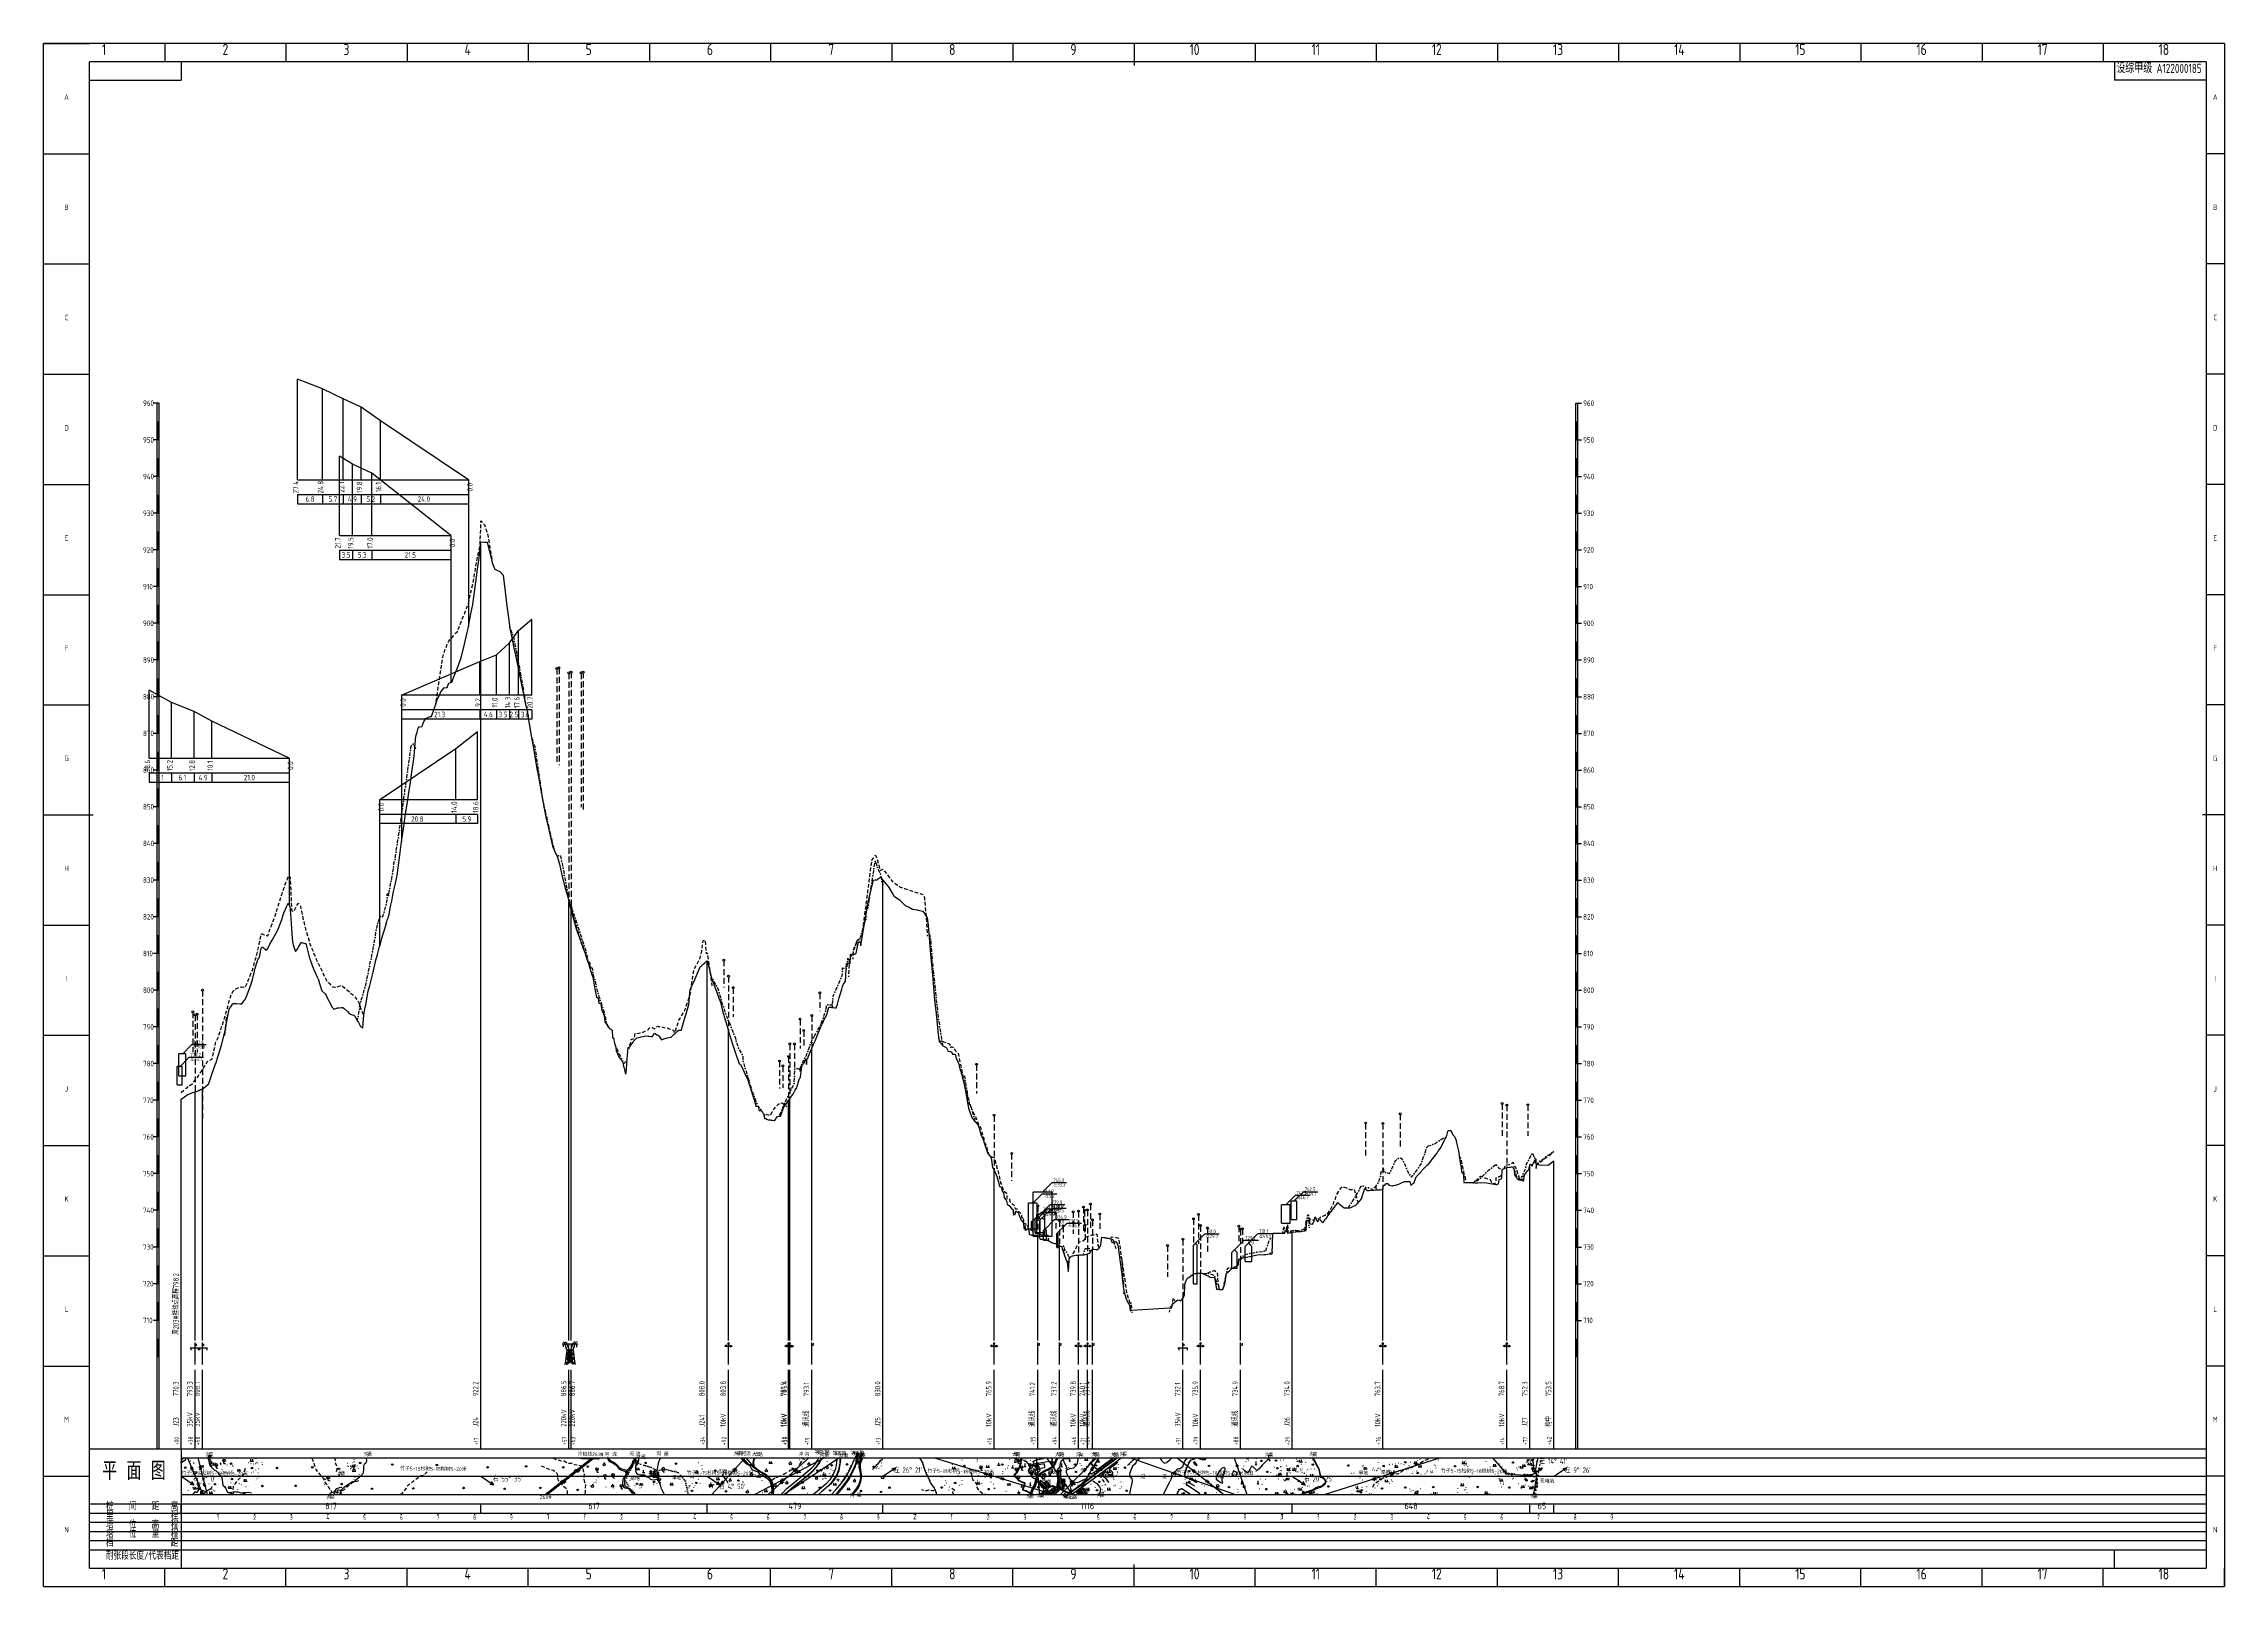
# Model space of a CAD drawing. Header units: millimetres. Extents: x -75 to 1114, y 1275 to 2116.
import ezdxf
from ezdxf.enums import TextEntityAlignment as Align

# ---------------------------------------------------------------- set-up
doc = ezdxf.new("R2010")
doc.units = ezdxf.units.MM
doc.linetypes.add('DOT', pattern=[6.35, 0, -6.35])
doc.linetypes.add('HIDDEN2', pattern=[4.7625, 3.175, -1.5875])
for name, color, linetype in [('中心断面', 1, 'Continuous'), ('交叉跨越注记', 3, 'Continuous'), ('右边线', 3, 'Continuous'), ('图框', 1, 'Continuous'), ('地物', 3, 'Continuous'), ('地物-交叉跨越', 6, 'Continuous'), ('地物-地类界', 5, 'Continuous'), ('地物-地貌', 58, 'Continuous'), ('地物-建筑', 2, 'Continuous'), ('地物-植被', 84, 'Continuous'), ('地物-水系', 5, 'Continuous'), ('地物-注记', 1, 'Continuous'), ('地物-道路', 1, 'Continuous'), ('左边线', 2, 'Continuous'), ('房屋', 1, 'Continuous'), ('标注', 3, 'Continuous'), ('风偏', 5, 'Continuous')]:
    doc.layers.add(name, color=color, linetype=linetype)
doc.styles.get("Standard").update_dxf_attribs({"font": 'tssdeng', "bigfont": 'tssdchn'})

# ---------------------------------------------------------------- blocks, each defined once
blk = doc.blocks.new('24933320')
at = {"layer": '图框'}
for p, q in [((-12, 1920), (-15, 1920)), ((-13, 1350), (-13, 1920)), ((-12, 1350), (-12, 1920)), ((-12.8, 1900), (-12.8, 1910)), ((-12.6, 1900), (-12.6, 1910)), ((-12.4, 1900), (-12.4, 1910)), ((-12.2, 1900), (-12.2, 1910)), ((-12, 1900), (-15, 1900)), ((-12, 1880), (-15, 1880)), ((-12.8, 1880), (-12.8, 1890)), ((-12.6, 1880), (-12.6, 1890)), ((-12.4, 1880), (-12.4, 1890)), ((-12.2, 1880), (-12.2, 1890)), ((-12.8, 1860), (-12.8, 1870)), ((-12.6, 1860), (-12.6, 1870)), ((-12.4, 1860), (-12.4, 1870)), ((-12.2, 1860), (-12.2, 1870)), ((-12, 1860), (-15, 1860)), ((-12.8, 1840), (-12.8, 1850)), ((-12.6, 1840), (-12.6, 1850)), ((-12.4, 1840), (-12.4, 1850)), ((-12.2, 1840), (-12.2, 1850)), ((-12, 1840), (-15, 1840)), ((-12, 1820), (-15, 1820)), ((-12.8, 1820), (-12.8, 1830)), ((-12.6, 1820), (-12.6, 1830)), ((-12.4, 1820), (-12.4, 1830)), ((-12.2, 1820), (-12.2, 1830)), ((-12.8, 1800), (-12.8, 1810)), ((-12.6, 1800), (-12.6, 1810)), ((-12.4, 1800), (-12.4, 1810)), ((-12.2, 1800), (-12.2, 1810)), ((-12, 1800), (-15, 1800)), ((-12.8, 1780), (-12.8, 1790)), ((-12.6, 1780), (-12.6, 1790)), ((-12.4, 1780), (-12.4, 1790)), ((-12.2, 1780), (-12.2, 1790)), ((-12, 1780), (-15, 1780)), ((-12, 1760), (-15, 1760)), ((-12.8, 1760), (-12.8, 1770)), ((-12.6, 1760), (-12.6, 1770)), ((-12.4, 1760), (-12.4, 1770)), ((-12.2, 1760), (-12.2, 1770)), ((-12.8, 1740), (-12.8, 1750)), ((-12.6, 1740), (-12.6, 1750)), ((-12.4, 1740), (-12.4, 1750)), ((-12.2, 1740), (-12.2, 1750)), ((-12, 1740), (-15, 1740)), ((-12.8, 1720), (-12.8, 1730)), ((-12.6, 1720), (-12.6, 1730)), ((-12.4, 1720), (-12.4, 1730)), ((-12.2, 1720), (-12.2, 1730)), ((-12, 1720), (-15, 1720)), ((-12.8, 1700), (-12.8, 1710)), ((-12.6, 1700), (-12.6, 1710)), ((-12.4, 1700), (-12.4, 1710)), ((-12.2, 1700), (-12.2, 1710)), ((-12, 1700), (-15, 1700)), ((-12.8, 1680), (-12.8, 1690)), ((-12.6, 1680), (-12.6, 1690)), ((-12.4, 1680), (-12.4, 1690)), ((-12.2, 1680), (-12.2, 1690)), ((-12, 1680), (-15, 1680)), ((-12.8, 1660), (-12.8, 1670)), ((-12.6, 1660), (-12.6, 1670)), ((-12.4, 1660), (-12.4, 1670)), ((-12.2, 1660), (-12.2, 1670)), ((-12, 1660), (-15, 1660)), ((-12.8, 1640), (-12.8, 1650)), ((-12.6, 1640), (-12.6, 1650)), ((-12.4, 1640), (-12.4, 1650)), ((-12.2, 1640), (-12.2, 1650)), ((-12, 1640), (-15, 1640)), ((-12.8, 1620), (-12.8, 1630)), ((-12.6, 1620), (-12.6, 1630)), ((-12.4, 1620), (-12.4, 1630)), ((-12.2, 1620), (-12.2, 1630)), ((-12, 1620), (-15, 1620)), ((-12.8, 1600), (-12.8, 1610)), ((-12.6, 1600), (-12.6, 1610)), ((-12.4, 1600), (-12.4, 1610)), ((-12.2, 1600), (-12.2, 1610)), ((-12, 1600), (-15, 1600)), ((-12.8, 1580), (-12.8, 1590)), ((-12.6, 1580), (-12.6, 1590)), ((-12.4, 1580), (-12.4, 1590)), ((-12.2, 1580), (-12.2, 1590)), ((-12, 1580), (-15, 1580)), ((-12.8, 1560), (-12.8, 1570)), ((-12.6, 1560), (-12.6, 1570)), ((-12.4, 1560), (-12.4, 1570)), ((-12.2, 1560), (-12.2, 1570)), ((-12, 1560), (-15, 1560)), ((-12.8, 1540), (-12.8, 1550)), ((-12.6, 1540), (-12.6, 1550)), ((-12.4, 1540), (-12.4, 1550)), ((-12.2, 1540), (-12.2, 1550)), ((-12, 1540), (-15, 1540)), ((-12.8, 1520), (-12.8, 1530)), ((-12.6, 1520), (-12.6, 1530)), ((-12.4, 1520), (-12.4, 1530)), ((-12.2, 1520), (-12.2, 1530)), ((-12, 1520), (-15, 1520)), ((-12, 1500), (-15, 1500)), ((-12.8, 1500), (-12.8, 1510)), ((-12.6, 1500), (-12.6, 1510)), ((-12.4, 1500), (-12.4, 1510)), ((-12.2, 1500), (-12.2, 1510)), ((-12.8, 1480), (-12.8, 1490)), ((-12.6, 1480), (-12.6, 1490)), ((-12.4, 1480), (-12.4, 1490)), ((-12.2, 1480), (-12.2, 1490)), ((-12, 1480), (-15, 1480)), ((-12.8, 1460), (-12.8, 1470)), ((-12.6, 1460), (-12.6, 1470)), ((-12.4, 1460), (-12.4, 1470)), ((-12.2, 1460), (-12.2, 1470)), ((-12, 1460), (-15, 1460)), ((-12, 1440), (-15, 1440)), ((-12.8, 1440), (-12.8, 1450)), ((-12.6, 1440), (-12.6, 1450)), ((-12.4, 1440), (-12.4, 1450)), ((-12.2, 1440), (-12.2, 1450)), ((-12.8, 1420), (-12.8, 1430)), ((-12.6, 1420), (-12.6, 1430)), ((-12.4, 1420), (-12.4, 1430)), ((-12.2, 1420), (-12.2, 1430)), ((-12, 1420), (-15, 1420)), ((-12.8, 1400), (-12.8, 1410)), ((-12.6, 1400), (-12.6, 1410)), ((-12.4, 1400), (-12.4, 1410)), ((-12.2, 1400), (-12.2, 1410))]:
    blk.add_line(p, q, dxfattribs=at)
at = {"layer": '图框', "width": 0.8}
for s, p in [('960', (-20.8, 1918.5)), ('950', (-20.8, 1898.5)), ('940', (-20.8, 1878.5)), ('930', (-20.8, 1858.5)), ('920', (-20.8, 1838.5)), ('910', (-20.8, 1818.5)), ('900', (-20.8, 1798.5)), ('890', (-20.8, 1778.5)), ('880', (-20.8, 1758.5)), ('870', (-20.8, 1738.5)), ('860', (-20.8, 1718.5)), ('850', (-20.8, 1698.5)), ('840', (-20.8, 1678.5)), ('830', (-20.8, 1658.5)), ('820', (-20.8, 1638.5)), ('810', (-20.8, 1618.5)), ('800', (-20.8, 1598.5)), ('790', (-20.8, 1578.5)), ('780', (-20.8, 1558.5)), ('770', (-20.8, 1538.5)), ('760', (-20.8, 1518.5)), ('750', (-20.8, 1498.5)), ('740', (-20.8, 1478.5)), ('730', (-20.8, 1458.5)), ('720', (-20.8, 1438.5)), ('710', (-20.8, 1418.5))]:
    blk.add_text(s, height=3, dxfattribs=at).set_placement(p)
blk = doc.blocks.new('24933331')
at = {"layer": '图框'}
for p, q in [((760.4, 1920), (763.4, 1920)), ((760.4, 1350), (760.4, 1920)), ((761.4, 1350), (761.4, 1920)), ((760.6, 1900), (760.6, 1910)), ((760.8, 1900), (760.8, 1910)), ((761, 1900), (761, 1910)), ((761.2, 1900), (761.2, 1910)), ((760.4, 1900), (763.4, 1900)), ((760.4, 1880), (763.4, 1880)), ((760.6, 1880), (760.6, 1890)), ((760.8, 1880), (760.8, 1890)), ((761, 1880), (761, 1890)), ((761.2, 1880), (761.2, 1890)), ((760.6, 1860), (760.6, 1870)), ((760.8, 1860), (760.8, 1870)), ((761, 1860), (761, 1870)), ((761.2, 1860), (761.2, 1870)), ((760.4, 1860), (763.4, 1860)), ((760.6, 1840), (760.6, 1850)), ((760.8, 1840), (760.8, 1850)), ((761, 1840), (761, 1850)), ((761.2, 1840), (761.2, 1850)), ((760.4, 1840), (763.4, 1840)), ((760.4, 1820), (763.4, 1820)), ((760.6, 1820), (760.6, 1830)), ((760.8, 1820), (760.8, 1830)), ((761, 1820), (761, 1830)), ((761.2, 1820), (761.2, 1830)), ((760.6, 1800), (760.6, 1810)), ((760.8, 1800), (760.8, 1810)), ((761, 1800), (761, 1810)), ((761.2, 1800), (761.2, 1810)), ((760.4, 1800), (763.4, 1800)), ((760.6, 1780), (760.6, 1790)), ((760.8, 1780), (760.8, 1790)), ((761, 1780), (761, 1790)), ((761.2, 1780), (761.2, 1790)), ((760.4, 1780), (763.4, 1780)), ((760.4, 1760), (763.4, 1760)), ((760.6, 1760), (760.6, 1770)), ((760.8, 1760), (760.8, 1770)), ((761, 1760), (761, 1770)), ((761.2, 1760), (761.2, 1770)), ((760.6, 1740), (760.6, 1750)), ((760.8, 1740), (760.8, 1750)), ((761, 1740), (761, 1750)), ((761.2, 1740), (761.2, 1750)), ((760.4, 1740), (763.4, 1740)), ((760.6, 1720), (760.6, 1730)), ((760.8, 1720), (760.8, 1730)), ((761, 1720), (761, 1730)), ((761.2, 1720), (761.2, 1730)), ((760.4, 1720), (763.4, 1720)), ((760.6, 1700), (760.6, 1710)), ((760.8, 1700), (760.8, 1710)), ((761, 1700), (761, 1710)), ((761.2, 1700), (761.2, 1710)), ((760.4, 1700), (763.4, 1700)), ((760.6, 1680), (760.6, 1690)), ((760.8, 1680), (760.8, 1690)), ((761, 1680), (761, 1690)), ((761.2, 1680), (761.2, 1690)), ((760.4, 1680), (763.4, 1680)), ((760.6, 1660), (760.6, 1670)), ((760.8, 1660), (760.8, 1670)), ((761, 1660), (761, 1670)), ((761.2, 1660), (761.2, 1670)), ((760.4, 1660), (763.4, 1660)), ((760.6, 1640), (760.6, 1650)), ((760.8, 1640), (760.8, 1650)), ((761, 1640), (761, 1650)), ((761.2, 1640), (761.2, 1650)), ((760.4, 1640), (763.4, 1640)), ((760.6, 1620), (760.6, 1630)), ((760.8, 1620), (760.8, 1630)), ((761, 1620), (761, 1630)), ((761.2, 1620), (761.2, 1630)), ((760.4, 1620), (763.4, 1620)), ((760.6, 1600), (760.6, 1610)), ((760.8, 1600), (760.8, 1610)), ((761, 1600), (761, 1610)), ((761.2, 1600), (761.2, 1610)), ((760.4, 1600), (763.4, 1600)), ((760.6, 1580), (760.6, 1590)), ((760.8, 1580), (760.8, 1590)), ((761, 1580), (761, 1590)), ((761.2, 1580), (761.2, 1590)), ((760.4, 1580), (763.4, 1580)), ((760.6, 1560), (760.6, 1570)), ((760.8, 1560), (760.8, 1570)), ((761, 1560), (761, 1570)), ((761.2, 1560), (761.2, 1570)), ((760.4, 1560), (763.4, 1560)), ((760.6, 1540), (760.6, 1550)), ((760.8, 1540), (760.8, 1550)), ((761, 1540), (761, 1550)), ((761.2, 1540), (761.2, 1550)), ((760.4, 1540), (763.4, 1540)), ((760.6, 1520), (760.6, 1530)), ((760.8, 1520), (760.8, 1530)), ((761, 1520), (761, 1530)), ((761.2, 1520), (761.2, 1530)), ((760.4, 1520), (763.4, 1520)), ((760.4, 1500), (763.4, 1500)), ((760.6, 1500), (760.6, 1510)), ((760.8, 1500), (760.8, 1510)), ((761, 1500), (761, 1510)), ((761.2, 1500), (761.2, 1510)), ((760.6, 1480), (760.6, 1490)), ((760.8, 1480), (760.8, 1490)), ((761, 1480), (761, 1490)), ((761.2, 1480), (761.2, 1490)), ((760.4, 1480), (763.4, 1480)), ((760.6, 1460), (760.6, 1470)), ((760.8, 1460), (760.8, 1470)), ((761, 1460), (761, 1470)), ((761.2, 1460), (761.2, 1470)), ((760.4, 1460), (763.4, 1460)), ((760.4, 1440), (763.4, 1440)), ((760.6, 1440), (760.6, 1450)), ((760.8, 1440), (760.8, 1450)), ((761, 1440), (761, 1450)), ((761.2, 1440), (761.2, 1450)), ((760.6, 1420), (760.6, 1430)), ((760.8, 1420), (760.8, 1430)), ((761, 1420), (761, 1430)), ((761.2, 1420), (761.2, 1430)), ((760.4, 1420), (763.4, 1420)), ((760.6, 1400), (760.6, 1410)), ((760.8, 1400), (760.8, 1410)), ((761, 1400), (761, 1410)), ((761.2, 1400), (761.2, 1410))]:
    blk.add_line(p, q, dxfattribs=at)
at = {"layer": '图框', "width": 0.8}
for s, p in [('960', (764.4, 1918.5)), ('950', (764.4, 1898.5)), ('940', (764.4, 1878.5)), ('930', (764.4, 1858.5)), ('920', (764.4, 1838.5)), ('910', (764.4, 1818.5)), ('900', (764.4, 1798.5)), ('890', (764.4, 1778.5)), ('880', (764.4, 1758.5)), ('870', (764.4, 1738.5)), ('860', (764.4, 1718.5)), ('850', (764.4, 1698.5)), ('840', (764.4, 1678.5)), ('830', (764.4, 1658.5)), ('820', (764.4, 1638.5)), ('810', (764.4, 1618.5)), ('800', (764.4, 1598.5)), ('790', (764.4, 1578.5)), ('780', (764.4, 1558.5)), ('770', (764.4, 1538.5)), ('760', (764.4, 1518.5)), ('750', (764.4, 1498.5)), ('740', (764.4, 1478.5)), ('730', (764.4, 1458.5)), ('720', (764.4, 1438.5)), ('710', (764.4, 1418.5))]:
    blk.add_text(s, height=3, dxfattribs=at).set_placement(p)
blk = doc.blocks.new('249334052')
at = {"layer": '地物-水系'}
for p, q in [((14.277, 1345), (14.404, 1344.876)), ((14.404, 1344.876), (14.776, 1344.522)), ((14.776, 1344.522), (15.006, 1343.642)), ((15.006, 1343.642), (15.274, 1341.926)), ((15.274, 1341.926), (15.52, 1341.188)), ((15.52, 1341.188), (15.984, 1340.604)), ((15.984, 1340.604), (17.08, 1339.472)), ((17.08, 1339.472), (17.996, 1338.508)), ((17.996, 1338.508), (19.072, 1337.92)), ((19.072, 1337.92), (19.954, 1337.16)), ((19.954, 1337.16), (21.284, 1335.31)), ((21.284, 1335.31), (21.952, 1334.508)), ((21.952, 1334.508), (22.32, 1333.212)), ((22.32, 1333.212), (22.47, 1331.376)), ((22.47, 1331.376), (22.762, 1330.244)), ((22.762, 1330.244), (23.734, 1329.298)), ((23.734, 1329.298), (24.398, 1328.368)), ((24.398, 1328.368), (24.958, 1326.896)), ((24.958, 1326.896), (25.458, 1326.26)), ((25.458, 1326.26), (25.876, 1326.106)), ((25.876, 1326.106), (27.47, 1326.378)), ((27.47, 1326.378), (28.9, 1326.74)), ((28.9, 1326.74), (30.04, 1326.622)), ((30.04, 1326.622), (31.336, 1326.468))]:
    blk.add_line(p, q, dxfattribs=at)
blk = doc.blocks.new('249334053')
at = {"layer": '地物-建筑'}
blk.add_line((3.5, 1344.6), (4, 1345), dxfattribs=at)
blk = doc.blocks.new('k9220')
at = {"layer": '地物-植被'}
for p, q in [((-1, 0), (1, 0)), ((-0.5, 0), (-0.5, 1)), ((0.5, 0), (0.5, 1))]:
    blk.add_line(p, q, dxfattribs=at)
blk = doc.blocks.new('249334055')
at = {"layer": '地物-水系'}
for p, q in [((12.8, 1325.9), (12.3, 1325.2)), ((12.3, 1325.2), (12.3, 1325)), ((13.2, 1326.3), (12.8, 1325.9)), ((13.7, 1326.6), (13.2, 1326.3)), ((14.8, 1327.4), (13.7, 1326.6)), ((15.5, 1327.8), (14.8, 1327.4)), ((15.8, 1327.9), (15.5, 1327.8)), ((16, 1328), (15.8, 1327.9)), ((16.3, 1328.6), (16, 1328)), ((16.8, 1329.3), (16.3, 1328.6))]:
    blk.add_line(p, q, dxfattribs=at)
blk = doc.blocks.new('249334156')
at = {"layer": '地物-水系'}
for p, q in [((6.3, 1325.2), (6.2, 1325)), ((7, 1326), (6.3, 1325.2)), ((7.4, 1326.5), (7, 1326)), ((7.6, 1326.5), (7.4, 1326.5)), ((8.3, 1326.1), (7.6, 1326.5)), ((8.6, 1326.1), (8.3, 1326.1)), ((9.1, 1327.1), (8.6, 1326.1)), ((9.5, 1327.7), (9.1, 1327.1)), ((9.9, 1327.9), (9.5, 1327.7)), ((10.6, 1327.7), (9.9, 1327.9)), ((12.1, 1327), (10.6, 1327.7)), ((13.4, 1326.3), (12.1, 1327))]:
    blk.add_line(p, q, dxfattribs=at)
blk = doc.blocks.new('249334157')
at = {"layer": '地物-道路'}
for p, q in [((29.6, 1331.1), (30.3, 1332.1)), ((30.9, 1332.9), (31.1, 1333.1)), ((31.1, 1333.1), (32, 1333.9)), ((32, 1333.9), (32.4, 1334.2)), ((33, 1334.9), (33.1, 1335.1)), ((33.1, 1335.1), (33.7, 1335.7)), ((33.7, 1335.7), (34, 1336.1)), ((34, 1336.1), (34.1, 1336.5)), ((34.4, 1337.5), (34.5, 1337.8)), ((34.5, 1337.8), (35.1, 1339.4)), ((27.9, 1325), (28.2, 1325.4)), ((28.2, 1325.4), (28.8, 1326)), ((28.4, 1328.2), (28.5, 1329.3)), ((28.5, 1327.7), (28.4, 1328.2)), ((28.5, 1329.3), (28.6, 1329.6)), ((28.8, 1326), (28.7, 1326.7)), ((29, 1330.5), (29.6, 1331.1))]:
    blk.add_line(p, q, dxfattribs=at)
blk = doc.blocks.new('249334158')
at = {"layer": '地物-水系'}
for p, q in [((31.372, 1326.432), (32.294, 1326.014)), ((32.294, 1326.014), (32.916, 1325.994)), ((32.916, 1325.994), (33.968, 1326.172)), ((33.968, 1326.172), (35.288, 1326.25)), ((35.288, 1326.25), (36.664, 1326.318)), ((36.664, 1326.318), (38.31, 1326))]:
    blk.add_line(p, q, dxfattribs=at)
blk = doc.blocks.new('249334159')
at = {"layer": '地物-水系'}
for p, q in [((21.362, 1342.078), (21.28, 1341.99)), ((21.28, 1341.99), (21.39, 1341.688)), ((21.402, 1342.126), (21.362, 1342.078)), ((21.39, 1341.688), (21.456, 1341.64)), ((21.576, 1342.086), (21.402, 1342.126)), ((21.456, 1341.64), (21.714, 1341.68)), ((21.66, 1341.974), (21.576, 1342.086)), ((21.714, 1341.68), (21.66, 1341.974))]:
    blk.add_line(p, q, dxfattribs=at)
blk = doc.blocks.new('k9371')
at = {"layer": '地物-植被'}
blk.add_circle((0, 0), 0.4, dxfattribs=at)
blk = doc.blocks.new('249334260')
at = {"layer": '地物-道路'}
for p, q in [((71.2, 1345), (72, 1343.1)), ((72.3, 1342.2), (72.6, 1341.2)), ((72.6, 1341.2), (72.9, 1340.3)), ((73.2, 1339.3), (73.6, 1338.5)), ((73.6, 1338.5), (74.2, 1337.6)), ((74.9, 1336.9), (75.8, 1335.8)), ((75.8, 1335.8), (76.2, 1335.4)), ((76.9, 1334.7), (77.2, 1334.3)), ((77.2, 1334.3), (77.6, 1333.6)), ((77.6, 1333.6), (77.8, 1332.9)), ((78.2, 1332), (78.7, 1331.2)), ((78.7, 1331.2), (79.4, 1330.4)), ((79.4, 1330.4), (79.4, 1330.4)), ((79.9, 1329.6), (80.1, 1329.3)), ((80.1, 1329.3), (80.7, 1328.5)), ((80.7, 1328.5), (81.2, 1328)), ((81.7, 1327.2), (82, 1326.5)), ((82, 1326.5), (82.1, 1326))]:
    blk.add_line(p, q, dxfattribs=at)
blk = doc.blocks.new('249334261')
at = {"layer": '地物-水系'}
for p, q in [((100.9, 1345), (101, 1343.3)), ((93.5, 1332), (91.4, 1330.8)), ((94.5, 1332.2), (93.5, 1332)), ((95.2, 1332.9), (94.5, 1332.2)), ((97.4, 1334.7), (95.2, 1332.9)), ((99, 1336.4), (97.4, 1334.7)), ((99.4, 1338.5), (99, 1336.4)), ((99.7, 1341.4), (99.4, 1340.7)), ((99.4, 1340.7), (99.4, 1338.5)), ((100.7, 1342.1), (99.7, 1341.4)), ((101, 1343.3), (100.7, 1342.1)), ((87.2, 1327.4), (87.1, 1326.3)), ((87.1, 1326.3), (87.2, 1325)), ((87.9, 1328.1), (87.2, 1327.4)), ((89.7, 1329.6), (87.9, 1328.1)), ((91.4, 1330.8), (89.7, 1329.6))]:
    blk.add_line(p, q, dxfattribs=at)
blk = doc.blocks.new('249334262')
at = {"layer": '地物-水系'}
for p, q in [((81.5, 1325.8), (80.9, 1325.4)), ((80.9, 1325.4), (81, 1325)), ((81, 1325), (81, 1325)), ((82.9, 1326.2), (81.5, 1325.8)), ((83.4, 1326.8), (82.9, 1326.2)), ((84.1, 1327.6), (83.4, 1326.8)), ((84.9, 1328.2), (84.1, 1327.6)), ((86.1, 1328.7), (84.9, 1328.2)), ((87.6, 1328.9), (86.1, 1328.7))]:
    blk.add_line(p, q, dxfattribs=at)
blk = doc.blocks.new('249334263')
at = {"layer": '地物-道路'}
for p, q in [((93.4, 1331.6), (94.3, 1331.9)), ((95.2, 1332.2), (95.8, 1332.4)), ((95.8, 1332.4), (96.8, 1332.8)), ((83.2, 1325), (83.9, 1326.3)), ((83.9, 1326.3), (84.3, 1326.7)), ((85, 1327.3), (85.7, 1327.6)), ((85.7, 1327.6), (86.6, 1327.4)), ((86.6, 1327.4), (86.9, 1327.3)), ((87.9, 1327.3), (88, 1327.3)), ((88, 1327.3), (89.2, 1328)), ((89.2, 1328), (89.5, 1328.3)), ((90.2, 1329.1), (91.4, 1330.1)), ((91.4, 1330.1), (91.8, 1330.3)), ((92.6, 1330.8), (92.8, 1331)), ((92.8, 1331), (93.4, 1331.6))]:
    blk.add_line(p, q, dxfattribs=at)
blk = doc.blocks.new('249334264')
at = {"layer": '地物-道路'}
for p, q in [((86.7, 1326.3), (86.5, 1325.6)), ((86.5, 1325.6), (86.5, 1325.3)), ((86.9, 1327.3), (86.7, 1326.3))]:
    blk.add_line(p, q, dxfattribs=at)
blk = doc.blocks.new('249334265')
at = {"layer": '地物-道路'}
for p, q in [((83.9, 1344.3), (83.6, 1345)), ((84.2, 1343.4), (83.9, 1344.3)), ((84.2, 1342.3), (84.2, 1342.4)), ((84.3, 1341.8), (84.2, 1342.3)), ((84.8, 1340.5), (84.3, 1341.8)), ((84.6, 1337.6), (85, 1338.7)), ((85, 1338.7), (85.1, 1339.5))]:
    blk.add_line(p, q, dxfattribs=at)
blk = doc.blocks.new('249334366')
at = {"layer": '地物-水系'}
for p, q in [((86.138, 1335.61), (85.912, 1335.558)), ((85.912, 1335.558), (85.944, 1335.36)), ((85.944, 1335.36), (86.084, 1335.274)), ((86.084, 1335.274), (86.324, 1335.354)), ((86.266, 1335.604), (86.138, 1335.61)), ((86.368, 1335.536), (86.266, 1335.604)), ((86.324, 1335.354), (86.368, 1335.536))]:
    blk.add_line(p, q, dxfattribs=at)
blk = doc.blocks.new('249334367')
at = {"layer": '地物-道路'}
for p, q in [((125.5, 1331.5), (126.3, 1332.1)), ((126.3, 1332.1), (127.1, 1332.8)), ((127.9, 1333.4), (129.2, 1334.4)), ((129.2, 1334.4), (129.4, 1334.6)), ((130.2, 1335.3), (130.8, 1335.5)), ((130.2, 1335.3), (130.2, 1335.3)), ((130.8, 1335.5), (131.9, 1335.6)), ((131.9, 1335.6), (132.1, 1335.7)), ((133, 1336.2), (133.1, 1336.3)), ((133.1, 1336.3), (134.1, 1337.5)), ((119.6, 1325), (119.9, 1325.5)), ((119.9, 1325.5), (120.7, 1325.9)), ((120.7, 1325.9), (121, 1326.3)), ((121.7, 1327.1), (122.6, 1328.3)), ((122.6, 1328.3), (122.8, 1328.7)), ((123.2, 1329.6), (124.2, 1330.6)), ((124.2, 1330.6), (124.7, 1330.9))]:
    blk.add_line(p, q, dxfattribs=at)
blk = doc.blocks.new('249334368')
at = {"layer": '地物-道路'}
for p, q in [((202.7, 1345), (204.5, 1344.2)), ((205.5, 1343.9), (206.7, 1343.6)), ((206.7, 1343.6), (207.4, 1343.5)), ((208.4, 1343.4), (208.8, 1343.4)), ((208.8, 1343.4), (210.2, 1342.6)), ((211.1, 1342.2), (213, 1342.2)), ((213, 1342.2), (213.1, 1342.1)), ((214, 1341.6), (214.4, 1341.4)), ((214.4, 1341.4), (215.9, 1341.2)), ((216.9, 1341), (218, 1340.8)), ((218, 1340.8), (218.6, 1340.2)), ((219, 1339.3), (219.1, 1338.1)), ((219.1, 1338.1), (219.4, 1337.3)), ((219.7, 1336.4), (219.5, 1334.8)), ((219.5, 1334.8), (219.5, 1334.4)), ((219.6, 1333.4), (219.7, 1332.5)), ((219.7, 1332.5), (220, 1331.5)), ((220.2, 1326.6), (220.1, 1325.5)), ((220.2, 1327.5), (220.2, 1326.6)), ((220.3, 1330.5), (220.4, 1330.3)), ((220.4, 1330.3), (220.3, 1328.5))]:
    blk.add_line(p, q, dxfattribs=at)
blk = doc.blocks.new('249334469')
at = {"layer": '地物-水系'}
for p, q in [((232.2, 1345), (233.2, 1343.5)), ((233.2, 1343.5), (234.2, 1342.7)), ((234.2, 1342.7), (235.6, 1342.2)), ((235.6, 1342.2), (237.2, 1341.1)), ((237.2, 1341.1), (238.8, 1338.9)), ((238.8, 1338.9), (239.8, 1338.5)), ((239.8, 1338.5), (242.3, 1337.7)), ((240.8, 1333.2), (240.6, 1330.9)), ((241.4, 1334.4), (240.8, 1333.2)), ((242.4, 1335.8), (241.4, 1334.4)), ((242.3, 1337.7), (242.6, 1337.4)), ((242.6, 1337.4), (242.4, 1335.8)), ((240.6, 1330.9), (241.1, 1329.2)), ((241.1, 1329.2), (242.1, 1328.7)), ((242.1, 1328.7), (243.8, 1328.3)), ((243.8, 1328.3), (245.3, 1326.5)), ((245.3, 1326.5), (246.1, 1325))]:
    blk.add_line(p, q, dxfattribs=at)
blk = doc.blocks.new('249334470')
at = {"layer": '地物-水系'}
for p, q in [((233.9, 1343.7), (233, 1345)), ((235.9, 1342.6), (233.9, 1343.7)), ((238.1, 1340.8), (235.9, 1342.6)), ((239.1, 1339.5), (238.1, 1340.8)), ((240.1, 1338.9), (239.1, 1339.5)), ((241.9, 1338.5), (240.1, 1338.9)), ((243.1, 1337.8), (241.9, 1338.5)), ((241.9, 1334.4), (242.9, 1335.6)), ((241.9, 1333.3), (241.9, 1334.4)), ((241.9, 1330.6), (241.9, 1333.3)), ((242.9, 1335.6), (243.4, 1336.3)), ((243.4, 1336.3), (243.1, 1337.8)), ((242.3, 1329.5), (241.9, 1330.6)), ((243.9, 1328.6), (242.3, 1329.5)), ((245.7, 1326.8), (243.9, 1328.6)), ((247.5, 1325), (245.7, 1326.8))]:
    blk.add_line(p, q, dxfattribs=at)
blk = doc.blocks.new('249334471')
at = {"layer": '地物-道路'}
for p, q in [((196.3, 1340.8), (198.1, 1339.9)), ((199, 1339.5), (200.3, 1339)), ((200.3, 1339), (200.9, 1338.8)), ((201.9, 1338.6), (202.8, 1338.4)), ((202.8, 1338.4), (203.7, 1337.8)), ((204.4, 1337.2), (205.1, 1335.8)), ((205.1, 1335.8), (205.1, 1335.3)), ((205.2, 1334.3), (205.2, 1334.1)), ((205.2, 1334.1), (205.6, 1332.8)), ((205.6, 1332.8), (205.9, 1332.6)), ((206.7, 1332), (207.1, 1331.7)), ((207.1, 1331.7), (207.8, 1330.3)), ((208.5, 1329.6), (209.1, 1329.1)), ((209.1, 1329.1), (210, 1328.3)), ((210.3, 1327.4), (210.4, 1327)), ((210.4, 1327), (210.4, 1325.4))]:
    blk.add_line(p, q, dxfattribs=at)
blk = doc.blocks.new('249334472')
at = {"layer": '地物-水系'}
for p, q in [((217, 1345), (218.5, 1344.7)), ((218.5, 1344.7), (223.4, 1344.7)), ((223.4, 1344.7), (227.4, 1344.6)), ((227.4, 1344.6), (228.2, 1345)), ((228.2, 1345), (228.3, 1345))]:
    blk.add_line(p, q, dxfattribs=at)
blk = doc.blocks.new('k9382')
at = {"layer": '地物-植被'}
blk.add_line((0, 1.2), (0, 0.6), dxfattribs=at)
blk.add_circle((0, 0), 0.6, dxfattribs=at)
blk = doc.blocks.new('249334574')
at = {"layer": '地物-水系'}
for p, q in [((249.578, 1345), (249.152, 1343.146)), ((247.762, 1340.6), (247.622, 1340.072)), ((247.622, 1340.072), (247.628, 1339.152)), ((247.628, 1339.152), (247.748, 1338.502)), ((247.748, 1338.502), (247.642, 1337.998)), ((247.642, 1337.998), (248.286, 1336.798)), ((248.574, 1341.756), (247.762, 1340.6)), ((248.286, 1336.798), (248.982, 1336.236)), ((248.952, 1342.502), (248.574, 1341.756)), ((249.152, 1343.146), (248.952, 1342.502)), ((248.982, 1336.236), (250.414, 1335.864)), ((250.414, 1335.864), (252.674, 1335.762)), ((252.674, 1335.762), (253.188, 1335.318)), ((253.188, 1335.318), (253.782, 1334.652)), ((253.782, 1334.652), (254.918, 1334.268)), ((254.918, 1334.268), (255.81, 1333.466)), ((255.81, 1333.466), (257.252, 1333.13)), ((257.252, 1333.13), (258.586, 1333.266)), ((258.586, 1333.266), (259.42, 1333.504))]:
    blk.add_line(p, q, dxfattribs=at)
blk = doc.blocks.new('249334575')
at = {"layer": '地物-水系'}
for p, q in [((260.8, 1344), (260.2, 1342.9)), ((261, 1344.6), (260.8, 1344)), ((261.3, 1345), (261, 1344.6)), ((259.4, 1338.2), (259.3, 1337.2)), ((259.3, 1337.2), (259.5, 1336.4)), ((260.1, 1342), (259.4, 1338.2)), ((259.5, 1336.4), (259.6, 1334.7)), ((259.6, 1333.9), (259.5, 1333.3)), ((259.5, 1333.3), (259.9, 1332.8)), ((259.6, 1334.7), (259.6, 1333.9)), ((259.9, 1332.8), (260.6, 1331.8)), ((260.2, 1342.9), (260.1, 1342)), ((260.6, 1331.8), (261.3, 1329.9)), ((261.3, 1329.9), (261.5, 1328.7)), ((261.5, 1328.7), (262.1, 1327.7)), ((262.1, 1327.7), (262.8, 1326.3)), ((262.8, 1326.3), (263.3, 1325.3)), ((263.3, 1325.3), (263.5, 1325))]:
    blk.add_line(p, q, dxfattribs=at)
blk = doc.blocks.new('249334576')
at = {"layer": '地物-水系'}
for p, q in [((247.4, 1345), (246.5, 1343.3)), ((244.3, 1339.4), (242.7, 1338)), ((245.1, 1340.7), (244.3, 1339.4)), ((246.5, 1343.3), (245.1, 1340.7))]:
    blk.add_line(p, q, dxfattribs=at)
blk = doc.blocks.new('249334577')
at = {"layer": '地物-水系'}
for p, q in [((245.1, 1339.6), (247.4, 1343.8)), ((247.4, 1343.8), (248.1, 1345)), ((243.2, 1337.4), (245.1, 1339.6))]:
    blk.add_line(p, q, dxfattribs=at)
blk = doc.blocks.new('k9375')
at = {"layer": '地物-植被'}
for p, q in [((-1.75, 2.2), (-1, 3)), ((-1.75, 1), (-1, 1.8)), ((-1.75, 0), (1.75, 0)), ((-1, 3), (-0.25, 2.2)), ((-1, 3), (-1, 0)), ((-1, 1.8), (-0.25, 1)), ((0.25, 2.2), (1, 3)), ((0.25, 1), (1, 1.8)), ((1, 3), (1.75, 2.2)), ((1, 3), (1, 0)), ((1, 1.8), (1.75, 1))]:
    blk.add_line(p, q, dxfattribs=at)
blk = doc.blocks.new('249334778')
at = {"layer": '地物-水系'}
for p, q in [((306.3, 1345), (307.9, 1343.2)), ((307.9, 1343.2), (309.4, 1341.6))]:
    blk.add_line(p, q, dxfattribs=at)
blk = doc.blocks.new('249334779')
at = {"layer": '地物-水系'}
for p, q in [((310.3, 1342.5), (308.1, 1345)), ((311.1, 1341.4), (310.3, 1342.5))]:
    blk.add_line(p, q, dxfattribs=at)
blk = doc.blocks.new('249334780')
at = {"layer": '地物-水系'}
for p, q in [((309.8, 1341), (311.3, 1338.6)), ((311.3, 1338.6), (313.5, 1337.8)), ((313.5, 1337.8), (314.4, 1337.4)), ((314.4, 1337.4), (315.4, 1336.1)), ((315.4, 1336.1), (316.8, 1335.9)), ((316.8, 1335.9), (319.4, 1333.9)), ((319.4, 1333.9), (321, 1332.3)), ((321, 1332.3), (321.4, 1331.3)), ((321.4, 1331.3), (321.7, 1329.5)), ((321.7, 1329.5), (322.1, 1328.2)), ((322, 1326.3), (321.8, 1325)), ((322.1, 1328.2), (322, 1326.3))]:
    blk.add_line(p, q, dxfattribs=at)
blk = doc.blocks.new('249334781')
at = {"layer": '地物-水系'}
for p, q in [((312.3, 1339.6), (311.3, 1340.9)), ((314, 1338.5), (312.3, 1339.6)), ((315.7, 1337.3), (314, 1338.5)), ((317.9, 1336.1), (315.7, 1337.3)), ((319.9, 1334.5), (317.9, 1336.1)), ((321.3, 1332.9), (319.9, 1334.5)), ((322, 1331.3), (321.3, 1332.9)), ((322.5, 1329), (322, 1331.3)), ((322.4, 1325), (322.6, 1327.7)), ((322.6, 1327.7), (322.5, 1329))]:
    blk.add_line(p, q, dxfattribs=at)
blk = doc.blocks.new('249334782')
at = {"layer": '地物-道路'}
for p, q in [((305.1, 1345), (306.6, 1343.3)), ((305.6, 1345), (306.8, 1343.5)), ((306.6, 1343.3), (307.8, 1342)), ((306.8, 1343.5), (308, 1342.3)), ((307.8, 1342), (309.2, 1341.2)), ((308, 1342.3), (309.3, 1341.5)), ((309.2, 1341.2), (310.6, 1341)), ((309.3, 1341.5), (310.6, 1341.4)), ((310.6, 1341.4), (311.9, 1341.3)), ((310.6, 1341), (311.9, 1341))]:
    blk.add_line(p, q, dxfattribs=at)
blk = doc.blocks.new('249334783')
at = {"layer": '地物-道路'}
for p, q in [((312.4, 1344.7), (311.8, 1343.4)), ((312.7, 1344.7), (312.1, 1343.3)), ((312.4, 1345), (312.4, 1344.7)), ((312.8, 1345), (312.7, 1344.7)), ((311.8, 1343.4), (311.7, 1342.1)), ((311.7, 1342.1), (311.8, 1341)), ((311.8, 1341), (312.3, 1339.9)), ((312.1, 1343.3), (312.1, 1342.1)), ((312.1, 1342.1), (312.2, 1341.1)), ((312.2, 1341.1), (312.6, 1340.1)), ((312.3, 1339.9), (313.5, 1338.9)), ((312.6, 1340.1), (313.7, 1339.2)), ((313.5, 1338.9), (315.6, 1337.4)), ((313.7, 1339.2), (315.8, 1337.7)), ((315.6, 1337.4), (318.5, 1335.8)), ((315.8, 1337.7), (318.7, 1336.1)), ((318.5, 1335.8), (320.2, 1334.3)), ((318.7, 1336.1), (320.4, 1334.5)), ((320.2, 1334.3), (321.3, 1333)), ((320.4, 1334.5), (321.6, 1333.2)), ((321.3, 1333), (322.1, 1331.2)), ((321.6, 1333.2), (322.4, 1331.3)), ((322.1, 1331.2), (322.5, 1328.9)), ((322.4, 1331.3), (322.8, 1328.9)), ((322.6, 1327), (322.4, 1325)), ((322.5, 1328.9), (322.6, 1327)), ((322.8, 1328.9), (322.9, 1327)), ((322.9, 1327), (322.8, 1325))]:
    blk.add_line(p, q, dxfattribs=at)
blk = doc.blocks.new('249334784')
at = {"layer": '地物-水系'}
for p, q in [((295.042, 1335.834), (296.456, 1333.862)), ((296.456, 1333.862), (297.964, 1331.624))]:
    blk.add_line(p, q, dxfattribs=at)
blk = doc.blocks.new('249334885')
at = {"layer": '地物-道路'}
for p, q in [((345.6, 1341.6), (347, 1343.7)), ((347, 1343.7), (347.6, 1345)), ((348.3, 1343), (349.3, 1345)), ((334.1, 1331.5), (339.5, 1335.9)), ((335, 1330.3), (340.5, 1334.7)), ((339.5, 1335.9), (343.8, 1339.6)), ((340.5, 1334.7), (344.9, 1338.5)), ((343.8, 1339.6), (345.6, 1341.6)), ((344.9, 1338.5), (346.8, 1340.7)), ((346.8, 1340.7), (348.3, 1343)), ((327.3, 1325), (327.8, 1325.9)), ((327.8, 1325.9), (330.2, 1328.4)), ((329.1, 1325), (331.3, 1327.3)), ((330.2, 1328.4), (334.1, 1331.5)), ((331.3, 1327.3), (335, 1330.3))]:
    blk.add_line(p, q, dxfattribs=at)
blk = doc.blocks.new('249334886')
at = {"layer": '地物-道路'}
for p, q in [((357.4, 1345), (357.3, 1342.4)), ((359.2, 1345), (359.1, 1342.1)), ((353.6, 1333.1), (351.5, 1330.8)), ((355, 1332.1), (352.8, 1329.6)), ((355.6, 1336.5), (353.6, 1333.1)), ((357.3, 1335.7), (355, 1332.1)), ((356.7, 1339.1), (355.6, 1336.5)), ((357.3, 1342.4), (356.7, 1339.1)), ((358.4, 1338.6), (357.3, 1335.7)), ((359.1, 1342.1), (358.4, 1338.6)), ((348, 1327.8), (344.8, 1325)), ((349.2, 1326.5), (347.4, 1325)), ((351.5, 1330.8), (348, 1327.8)), ((352.8, 1329.6), (349.2, 1326.5))]:
    blk.add_line(p, q, dxfattribs=at)
blk = doc.blocks.new('249334887')
at = {"layer": '地物-道路'}
for p, q in [((365, 1339.2), (367, 1343.9)), ((367, 1343.9), (367.5, 1345)), ((368.4, 1343.3), (369.2, 1345)), ((357, 1327.6), (360.8, 1332.1)), ((360.8, 1332.1), (362.9, 1335.2)), ((362.1, 1331.2), (364.2, 1334.4)), ((362.9, 1335.2), (365, 1339.2)), ((364.2, 1334.4), (366.4, 1338.5)), ((366.4, 1338.5), (368.4, 1343.3)), ((354.6, 1325), (357, 1327.6)), ((356.8, 1325), (358.2, 1326.5)), ((358.2, 1326.5), (362.1, 1331.2))]:
    blk.add_line(p, q, dxfattribs=at)
blk = doc.blocks.new('249334888')
at = {"layer": '地物-地貌'}
for p, q in [((362.5, 1331), (364.1, 1333.3)), ((363.2, 1332), (362.8, 1332.3)), ((364, 1333.2), (363.6, 1333.5)), ((364.1, 1333.3), (365.9, 1336.7)), ((364.7, 1334.6), (364.3, 1334.8)), ((365.5, 1335.9), (365, 1336.1)), ((366.2, 1337.2), (365.7, 1337.4)), ((365.9, 1336.7), (367.7, 1340.4)), ((366.8, 1338.6), (366.3, 1338.8)), ((367.4, 1339.9), (367, 1340.1)), ((367.7, 1340.4), (367.9, 1340.3)), ((357.5, 1325), (358.7, 1326.3)), ((358.6, 1326.1), (358.2, 1326.4)), ((358.7, 1326.3), (360.1, 1327.9)), ((359.5, 1327.2), (359.1, 1327.6)), ((360.1, 1327.9), (362.5, 1331)), ((360.5, 1328.4), (360.1, 1328.7)), ((361.4, 1329.6), (361, 1329.9)), ((362.3, 1330.8), (361.9, 1331.1))]:
    blk.add_line(p, q, dxfattribs=at)
blk = doc.blocks.new('249334889')
at = {"layer": '地物-地貌'}
for p, q in [((360.2, 1331.5), (361.9, 1334)), ((361, 1332.7), (360.6, 1333)), ((361.9, 1334), (361.5, 1334.2)), ((361.9, 1334), (363.5, 1336.6)), ((362.7, 1335.3), (362.2, 1335.5)), ((363.4, 1336.5), (363, 1336.8)), ((363.5, 1336.6), (365.2, 1339.8)), ((364.1, 1337.9), (363.7, 1338.1)), ((364.8, 1339.2), (364.4, 1339.4)), ((365.5, 1340.6), (365, 1340.7)), ((365.2, 1339.8), (365.8, 1341.5))]:
    blk.add_line(p, q, dxfattribs=at)
blk = doc.blocks.new('249334890')
at = {"layer": '地物-地貌'}
for p, q in [((359.4, 1342.5), (359.5, 1343.6)), ((359.5, 1343.6), (359.8, 1343.6)), ((354, 1330.6), (355.5, 1332.1)), ((355.1, 1331.7), (354.7, 1332)), ((355.5, 1332.1), (357.3, 1334.8)), ((356, 1332.9), (355.6, 1333.1)), ((356.8, 1334.1), (356.4, 1334.4)), ((357.6, 1335.4), (357.1, 1335.6)), ((357.3, 1334.8), (358.7, 1338.1)), ((358.2, 1336.8), (357.7, 1337)), ((358.8, 1338.1), (358.3, 1338.2)), ((359, 1339.6), (358.5, 1339.7)), ((358.7, 1338.1), (359, 1339.5)), ((359.3, 1341.1), (358.8, 1341.2)), ((359.5, 1342.6), (359, 1342.6)), ((359, 1339.5), (359.4, 1342.5))]:
    blk.add_line(p, q, dxfattribs=at)
blk = doc.blocks.new('249334991')
at = {"layer": '地物-水系'}
for p, q in [((347.8, 1341.9), (349.1, 1344.3)), ((349.1, 1344.3), (349.4, 1345)), ((335.9, 1330.9), (340.7, 1334.7)), ((340.7, 1334.7), (344.5, 1338)), ((344.5, 1338), (346.3, 1339.8)), ((346.3, 1339.8), (347.8, 1341.9)), ((329.6, 1325), (331.5, 1327.2)), ((331.5, 1327.2), (335.9, 1330.9))]:
    blk.add_line(p, q, dxfattribs=at)
blk = doc.blocks.new('249334992')
at = {"layer": '地物-水系'}
for p, q in [((359.4, 1345), (359.2, 1341.8)), ((355.6, 1332.6), (353.9, 1330.7)), ((357.2, 1335.1), (355.6, 1332.6)), ((358.2, 1337.2), (357.2, 1335.1)), ((358.6, 1338.9), (358.2, 1337.2)), ((359.2, 1341.8), (358.6, 1338.9))]:
    blk.add_line(p, q, dxfattribs=at)
blk = doc.blocks.new('249334993')
at = {"layer": '地物-水系'}
for p, q in [((367.5, 1340.6), (368.9, 1343.9)), ((368.9, 1343.9), (369.4, 1345)), ((359.5, 1327.7), (362.7, 1331.7)), ((362.7, 1331.7), (365.1, 1335.8)), ((365.1, 1335.8), (367.5, 1340.6)), ((356.9, 1325), (359.5, 1327.7))]:
    blk.add_line(p, q, dxfattribs=at)
blk = doc.blocks.new('249334994')
at = {"layer": '地物-水系'}
for p, q in [((339, 1344.4), (339.1, 1344.6)), ((339.1, 1344.6), (339.5, 1345)), ((321.8, 1332.8), (322.8, 1333.5)), ((322.8, 1333.5), (323.7, 1334.2)), ((322.8, 1333.5), (322.9, 1333.4)), ((323.7, 1334.2), (323.7, 1334.2)), ((324.9, 1334.6), (326, 1335)), ((326, 1335), (325.9, 1335.2)), ((326, 1335), (326.3, 1335.1)), ((326.3, 1335.1), (327.1, 1335.5)), ((328.2, 1335.9), (328.3, 1336)), ((328.3, 1336), (329.2, 1336.5)), ((329.2, 1336.5), (330.3, 1337.1)), ((329.2, 1336.5), (329.3, 1336.4)), ((331.3, 1337.8), (332.3, 1338.4)), ((332.3, 1338.4), (332.2, 1338.5)), ((332.3, 1338.4), (332.8, 1338.6)), ((332.8, 1338.6), (333.4, 1338.8)), ((334.6, 1339.2), (335.7, 1339.5)), ((335.7, 1339.5), (336.4, 1339.8)), ((335.7, 1339.5), (335.8, 1339.4)), ((336.4, 1339.8), (336.6, 1340.2)), ((337.2, 1341.2), (337.6, 1341.9)), ((337.6, 1341.9), (337.8, 1342.3)), ((337.8, 1342.3), (337.7, 1342.4)), ((337.8, 1342.3), (338.4, 1343.3))]:
    blk.add_line(p, q, dxfattribs=at)
blk = doc.blocks.new('249335296')
at = {"layer": '地物-水系'}
for p, q in [((370.7, 1345), (369.7, 1342)), ((369.7, 1342), (369.5, 1339.9)), ((369.5, 1339.9), (369.8, 1338.7)), ((370.3, 1333.8), (369.5, 1330.6)), ((369.8, 1338.7), (370.2, 1336.8)), ((370.2, 1336.8), (370.4, 1335.5)), ((370.4, 1335.5), (370.3, 1333.8)), ((367.9, 1328), (365.4, 1325.1)), ((369.5, 1330.6), (367.9, 1328)), ((367.9, 1328), (367.9, 1328))]:
    blk.add_line(p, q, dxfattribs=at)
blk = doc.blocks.new('249335297')
at = {"layer": '地物-水系'}
for p, q in [((370.4, 1341.8), (371.4, 1344.7)), ((371.4, 1344.7), (371.5, 1345)), ((369.3, 1328.7), (370.6, 1332)), ((370.3, 1340.2), (370.4, 1341.8)), ((370.8, 1337.3), (370.3, 1340.2)), ((370.6, 1332), (371.1, 1334.9)), ((371.1, 1334.9), (370.8, 1337.3)), ((366.3, 1325), (369.3, 1328.7))]:
    blk.add_line(p, q, dxfattribs=at)
blk = doc.blocks.new('249335298')
at = {"layer": '地物-地貌'}
for p, q in [((379.7, 1341.4), (381.9, 1343.9)), ((381.9, 1343.9), (382.5, 1344.2)), ((382.3, 1344.1), (382, 1344.5)), ((377, 1338.7), (379.7, 1341.4)), ((378.1, 1339.8), (377.7, 1340.2)), ((379.2, 1340.9), (378.8, 1341.2)), ((380.2, 1342), (379.8, 1342.3)), ((381.2, 1343.1), (380.8, 1343.4))]:
    blk.add_line(p, q, dxfattribs=at)
blk = doc.blocks.new('249335399')
at = {"layer": '地物-地貌'}
for p, q in [((402.6, 1345), (404, 1342.8)), ((403.4, 1343.8), (403.8, 1344)), ((404, 1342.8), (405.3, 1338.7)), ((404.1, 1342.5), (404.6, 1342.6)), ((404.6, 1341), (405.1, 1341.2)), ((405, 1339.6), (405.5, 1339.7)), ((405.3, 1338.7), (406.6, 1335.6)), ((405.5, 1338.2), (406, 1338.4)), ((406.1, 1336.8), (406.6, 1337)), ((406.6, 1335.6), (407.5, 1334)), ((406.7, 1335.4), (407.2, 1335.7)), ((407.5, 1334.1), (407.9, 1334.4)), ((407.5, 1334), (408.6, 1331.3)), ((408, 1332.7), (408.5, 1332.9)), ((408.6, 1331.3), (409, 1331.5)), ((408.6, 1331.3), (410.3, 1328.9)), ((409.4, 1330.1), (409.8, 1330.4)), ((410.3, 1328.9), (410.7, 1329.2)), ((410.3, 1328.9), (411.3, 1327)), ((411, 1327.6), (411.4, 1327.8)), ((411.3, 1327), (411.8, 1325)), ((411.5, 1326.2), (412, 1326.3))]:
    blk.add_line(p, q, dxfattribs=at)
blk = doc.blocks.new('2493353100')
at = {"layer": '地物-道路'}
for p, q in [((404.9, 1327.2), (403.8, 1327.6)), ((406.3, 1327.1), (405.8, 1327)), ((407.5, 1327.4), (406.3, 1327.1)), ((407.8, 1327.4), (407.5, 1327.4)), ((409, 1327.2), (408.8, 1327.2)), ((409.8, 1327.1), (409, 1327.2)), ((410.1, 1327.1), (409.8, 1327.1)), ((410.6, 1327.5), (410.1, 1327.1))]:
    blk.add_line(p, q, dxfattribs=at)
blk = doc.blocks.new('2493354101')
at = {"layer": '地物-道路'}
for p, q in [((420.2, 1328.5), (421.4, 1327.7)), ((420.9, 1326.8), (420.6, 1326.3)), ((420.6, 1326.3), (421.1, 1325.1)), ((420.9, 1326.8), (420.9, 1326.8)), ((421.1, 1325.1), (421.2, 1325)), ((421.4, 1327.7), (421.8, 1327.3)), ((421.8, 1327.3), (421.7, 1327.3))]:
    blk.add_line(p, q, dxfattribs=at)
blk = doc.blocks.new('2493354102')
at = {"layer": '地物-道路'}
for p, q in [((430.5, 1337.3), (431, 1335.3)), ((431.2, 1334.4), (431.5, 1333.3)), ((431.5, 1333.3), (432.2, 1332.7)), ((432.9, 1332), (433.7, 1330.5)), ((433.7, 1330.5), (433.7, 1330.2)), ((433.8, 1329.2), (433.8, 1328.9)), ((433.8, 1328.9), (434.1, 1328.3)), ((434.1, 1328.3), (434.7, 1327.5)), ((434.7, 1327.5), (434.8, 1327.5)), ((435.5, 1326.9), (437.1, 1325.6)), ((438, 1325.2), (438, 1325.2)), ((438, 1325.2), (438.5, 1325.2)), ((438.5, 1325.2), (438.7, 1325))]:
    blk.add_line(p, q, dxfattribs=at)
blk = doc.blocks.new('2493355103')
at = {"layer": '地物-建筑'}
for p, q in [((478, 1330.2), (477.6, 1330.1)), ((477.6, 1330.1), (477.6, 1329.9)), ((477.6, 1329.9), (477.6, 1329.8)), ((477.7, 1329.9), (477.7, 1329.8)), ((477.8, 1329.9), (477.8, 1329.8)), ((477.9, 1329.9), (477.9, 1329.8)), ((478, 1329.8), (478, 1330.2))]:
    blk.add_line(p, q, dxfattribs=at)
blk = doc.blocks.new('2493355104')
at = {"layer": '地物-建筑'}
for p, q in [((465.6, 1341.2), (465.2, 1341)), ((465.6, 1340.8), (465.4, 1341.1)), ((465.5, 1340.8), (465.4, 1341.1)), ((465.7, 1340.9), (465.5, 1341.2)), ((465.8, 1340.9), (465.6, 1341.2)), ((465.6, 1341.2), (465.6, 1341.2)), ((465.7, 1341.1), (465.6, 1341.1)), ((465.7, 1341.1), (465.7, 1341)), ((465.8, 1341), (465.7, 1340.9)), ((466.3, 1340.1), (465.8, 1340.9))]:
    blk.add_line(p, q, dxfattribs=at)
blk = doc.blocks.new('2493355105')
at = {"layer": '地物-建筑'}
blk.add_line((464.642, 1341.074), (464.25, 1341.362), dxfattribs=at)
blk = doc.blocks.new('2493355106')
at = {"layer": '地物-道路'}
for p, q in [((477, 1344.3), (476.6, 1343.4)), ((477.5, 1345), (477, 1344.3)), ((477.5, 1344.1), (477.1, 1343.2)), ((478.1, 1345), (477.5, 1344.1)), ((465.9, 1332), (465.3, 1330.1)), ((466.4, 1331.9), (465.8, 1329.9)), ((466.1, 1333.7), (465.9, 1332)), ((466.8, 1335), (466.1, 1333.7)), ((466.6, 1333.5), (466.4, 1331.9)), ((467.2, 1334.7), (466.6, 1333.5)), ((467.9, 1336.1), (466.8, 1335)), ((468.2, 1335.7), (467.2, 1334.7)), ((469.2, 1337.1), (467.9, 1336.1)), ((469.5, 1336.7), (468.2, 1335.7)), ((471.4, 1338.4), (469.2, 1337.1)), ((471.7, 1338), (469.5, 1336.7)), ((474.5, 1340), (471.4, 1338.4)), ((474.8, 1339.6), (471.7, 1338)), ((475.9, 1341.6), (474.5, 1340)), ((476.3, 1341.3), (474.8, 1339.6)), ((476.6, 1343.4), (475.9, 1341.6)), ((477.1, 1343.2), (476.3, 1341.3)), ((463.7, 1327.1), (463.1, 1325)), ((464.2, 1326.9), (463.6, 1325)), ((464.2, 1328.4), (463.7, 1327.1)), ((465.3, 1330.1), (464.2, 1328.4)), ((464.7, 1328.2), (464.2, 1326.9)), ((465.8, 1329.9), (464.7, 1328.2))]:
    blk.add_line(p, q, dxfattribs=at)
blk = doc.blocks.new('2493355107')
at = {"layer": '地物-道路'}
for p, q in [((454.9, 1344.6), (454.4, 1345)), ((455.1, 1344.8), (454.8, 1345)), ((455.5, 1344.1), (454.9, 1344.6)), ((455.6, 1344.3), (455.1, 1344.8)), ((456.5, 1343.3), (455.5, 1344.1)), ((456.6, 1343.5), (455.6, 1344.3)), ((454.3, 1335.5), (454.4, 1336.2)), ((454.9, 1334.6), (454.3, 1335.5)), ((454.4, 1336.2), (455, 1336.8)), ((454.6, 1335.6), (454.7, 1336.1)), ((455.1, 1334.7), (454.6, 1335.6)), ((454.7, 1336.1), (455.2, 1336.6)), ((455.9, 1333.5), (454.9, 1334.6)), ((455, 1336.8), (455.9, 1337.7)), ((456.1, 1333.7), (455.1, 1334.7)), ((455.2, 1336.6), (456.1, 1337.6)), ((455.9, 1337.7), (456.7, 1339.4)), ((457, 1332.4), (455.9, 1333.5)), ((456.1, 1337.6), (456.9, 1339.3)), ((457.2, 1332.6), (456.1, 1333.7)), ((457.2, 1342.9), (456.5, 1343.3)), ((457.3, 1343.2), (456.6, 1343.5)), ((456.7, 1339.4), (457.6, 1341.7)), ((456.9, 1339.3), (457.8, 1341.6)), ((458.2, 1331.8), (457, 1332.4)), ((457.8, 1342.8), (457.2, 1342.9)), ((458.3, 1332), (457.2, 1332.6)), ((458, 1343), (457.3, 1343.2)), ((457.6, 1341.7), (457.9, 1342.6)), ((457.9, 1342.6), (457.8, 1342.8)), ((457.8, 1341.6), (458.2, 1342.6)), ((458.2, 1342.6), (458, 1343)), ((459.1, 1331.5), (458.2, 1331.8)), ((459.2, 1331.7), (458.3, 1332)), ((460, 1331.4), (459.2, 1331.7)), ((458.8, 1328), (459.4, 1329.2)), ((458.8, 1327.5), (458.8, 1328)), ((459.4, 1327.3), (458.8, 1327.5)), ((459.7, 1331.2), (459.1, 1331.5)), ((459.1, 1328), (459.6, 1329.1)), ((459.1, 1327.7), (459.1, 1328)), ((459.5, 1327.5), (459.1, 1327.7)), ((459.4, 1329.2), (459.8, 1330.3)), ((461.2, 1326.6), (459.4, 1327.3)), ((461.3, 1326.9), (459.5, 1327.5)), ((459.6, 1329.1), (460, 1330.2)), ((459.8, 1330.9), (459.7, 1331.2)), ((459.8, 1330.3), (459.8, 1330.9)), ((460.1, 1330.9), (460, 1331.4)), ((460, 1330.2), (460.1, 1330.9)), ((462.3, 1326), (461.2, 1326.6)), ((462.5, 1326.2), (461.3, 1326.9)), ((463.1, 1325.4), (462.3, 1326)), ((463.2, 1325.6), (462.5, 1326.2))]:
    blk.add_line(p, q, dxfattribs=at)
blk = doc.blocks.new('2493355108')
at = {"layer": '地物-道路'}
for p, q in [((466.7, 1335), (465, 1336.6)), ((467.1, 1335.4), (465.4, 1337.1))]:
    blk.add_line(p, q, dxfattribs=at)
blk = doc.blocks.new('2493355109')
at = {"layer": '地物-水系'}
for p, q in [((459.3, 1343.916), (460.028, 1343.304)), ((460.028, 1343.304), (460.628, 1342.992)), ((460.628, 1342.992), (461.268, 1342.386)), ((461.268, 1342.386), (462.254, 1341.696)), ((461.976, 1338.462), (461.746, 1337.914)), ((461.746, 1337.914), (462.096, 1337.174)), ((462.612, 1339.712), (461.976, 1338.462)), ((462.096, 1337.174), (462.408, 1336.67)), ((462.254, 1341.696), (462.876, 1341.546)), ((462.408, 1336.67), (462.91, 1336.468)), ((463.462, 1340.908), (462.612, 1339.712)), ((462.876, 1341.546), (463.4, 1341.304)), ((462.91, 1336.468), (463.116, 1336.23)), ((463.116, 1336.23), (463.334, 1335.384)), ((463.334, 1335.384), (463.868, 1334.78)), ((463.4, 1341.304), (463.462, 1340.908)), ((463.868, 1334.78), (464.804, 1334.07)), ((464.804, 1334.07), (465.902, 1333.404))]:
    blk.add_line(p, q, dxfattribs=at)
blk = doc.blocks.new('2493355110')
at = {"layer": '地物-水系'}
for p, q in [((465.6, 1331.4), (465.8, 1332.5)), ((465.8, 1332.5), (465.9, 1333.5)), ((465.9, 1333.5), (466.3, 1334.5)), ((466.3, 1334.5), (466.6, 1335)), ((462.8, 1325), (462.9, 1325.7)), ((462.9, 1325.7), (463, 1325.8)), ((463, 1325.8), (463.1, 1325.8)), ((463.1, 1325.8), (463.4, 1326.5)), ((463.4, 1326.5), (463.6, 1327.5)), ((463.6, 1327.5), (464.4, 1328.9)), ((464.4, 1328.9), (465.3, 1330.5)), ((465.3, 1330.5), (465.6, 1331.4))]:
    blk.add_line(p, q, dxfattribs=at)
blk = doc.blocks.new('2493355111')
at = {"layer": '地物-水系'}
for p, q in [((467.176, 1335.588), (468.23, 1336.598)), ((468.23, 1336.598), (469.552, 1337.522)), ((469.552, 1337.522), (470.562, 1338.14))]:
    blk.add_line(p, q, dxfattribs=at)
blk = doc.blocks.new('2493355112')
at = {"layer": '地物-水系'}
blk.add_line((474.64, 1340.322), (475.374, 1340.868), dxfattribs=at)
blk = doc.blocks.new('2493355113')
at = {"layer": '地物-水系'}
for p, q in [((480.268, 1343.686), (479.794, 1343.278)), ((480.81, 1344.264), (480.268, 1343.686)), ((479.314, 1342.042), (478.808, 1339.948)), ((478.808, 1339.948), (479.03, 1339.05)), ((479.03, 1339.05), (479.556, 1338.408)), ((479.794, 1343.278), (479.314, 1342.042)), ((479.556, 1338.408), (479.964, 1337.79))]:
    blk.add_line(p, q, dxfattribs=at)
blk = doc.blocks.new('2493355114')
at = {"layer": '地物-水系'}
for p, q in [((477.546, 1338.422), (477.354, 1337.646)), ((477.354, 1337.646), (477.442, 1335.95)), ((477.442, 1335.95), (477.826, 1334.426)), ((478.12, 1339.334), (477.546, 1338.422)), ((477.834, 1332.114), (477.552, 1331.342)), ((477.826, 1334.426), (477.888, 1333.292)), ((477.888, 1333.292), (477.834, 1332.114)), ((478.774, 1339.796), (478.12, 1339.334)), ((477.552, 1331.342), (477.476, 1330.34)), ((477.476, 1330.34), (477.516, 1329.172))]:
    blk.add_line(p, q, dxfattribs=at)
blk = doc.blocks.new('2493355115')
at = {"layer": '地物-水系'}
for p, q in [((466.788, 1332.14), (467.592, 1331.38)), ((467.592, 1331.38), (468.286, 1330.416)), ((468.286, 1330.416), (469.154, 1329.198)), ((469.154, 1329.198), (470.124, 1328.502)), ((470.124, 1328.502), (471.008, 1328.302)), ((471.008, 1328.302), (472.52, 1328.92)), ((472.52, 1328.92), (474.794, 1329.8)), ((474.794, 1329.8), (475.156, 1329.92)), ((475.156, 1329.92), (475.404, 1329.87)), ((475.404, 1329.87), (476.824, 1329.276)), ((476.824, 1329.276), (477.548, 1329.044)), ((477.548, 1329.044), (478.376, 1328.73)), ((478.376, 1328.73), (480.396, 1327.692)), ((480.396, 1327.692), (481.7, 1326.99)), ((481.7, 1326.99), (483.198, 1326.472)), ((483.198, 1326.472), (484.078, 1326.386)), ((484.078, 1326.386), (484.65, 1326.562)), ((484.65, 1326.562), (484.926, 1326.766)), ((484.926, 1326.766), (485.174, 1327.19)), ((485.174, 1327.19), (485.54, 1327.392)), ((485.54, 1327.392), (485.77, 1327.462))]:
    blk.add_line(p, q, dxfattribs=at)
blk = doc.blocks.new('2493356116')
at = {"layer": '地物-水系'}
for p, q in [((469, 1325.6), (468.3, 1325)), ((469.6, 1326.3), (469, 1325.6)), ((470.1, 1327.2), (469.6, 1326.3)), ((470.1, 1328.5), (470.2, 1327.8)), ((470.2, 1327.8), (470.1, 1327.2))]:
    blk.add_line(p, q, dxfattribs=at)
blk = doc.blocks.new('2493356117')
at = {"layer": '地物-建筑'}
for p, q in [((468.7, 1332.8), (467.6, 1331.8)), ((470.9, 1328.3), (467.6, 1331.8)), ((468.6, 1331.7), (467.6, 1331.8)), ((468.6, 1331.7), (468.7, 1332.8)), ((470.9, 1329.3), (468.6, 1331.7)), ((468.7, 1332.8), (472, 1329.3)), ((470.9, 1328.3), (472, 1329.3)), ((470.9, 1328.3), (470.9, 1329.3)), ((470.9, 1329.3), (472, 1329.3))]:
    blk.add_line(p, q, dxfattribs=at)
blk = doc.blocks.new('2493356118')
at = {"layer": '地物-建筑'}
for p, q in [((471.7, 1332.5), (470.6, 1331.5)), ((471.6, 1331.4), (471.7, 1332.5)), ((471.7, 1332.5), (473.9, 1330)), ((472.8, 1329), (470.6, 1331.5)), ((471.6, 1331.4), (470.6, 1331.5)), ((472.8, 1330.1), (471.6, 1331.4)), ((472.8, 1329), (472.8, 1330.1)), ((472.8, 1330.1), (473.9, 1330)), ((472.8, 1329), (473.9, 1330))]:
    blk.add_line(p, q, dxfattribs=at)
blk = doc.blocks.new('2493356119')
at = {"layer": '地物-建筑'}
for p, q in [((479.5, 1337.9), (478, 1337.9)), ((478.1, 1328.9), (478, 1337.9)), ((478.7, 1337.2), (478, 1337.9)), ((478.7, 1337.2), (479.5, 1337.9)), ((478.9, 1329.7), (478.7, 1337.2)), ((479.5, 1337.9), (479.6, 1328.9)), ((478.1, 1328.9), (478.9, 1329.7)), ((478.1, 1328.9), (479.6, 1328.9)), ((478.9, 1329.7), (479.6, 1328.9))]:
    blk.add_line(p, q, dxfattribs=at)
blk = doc.blocks.new('2493356120')
at = {"layer": '地物-建筑'}
for p, q in [((481.2, 1333.4), (479.7, 1333.3)), ((479.7, 1328.2), (479.7, 1333.3)), ((480.4, 1332.6), (479.7, 1333.3)), ((481.2, 1333.4), (480.4, 1332.6)), ((480.4, 1332.6), (480.5, 1329)), ((481.2, 1333.4), (481.2, 1328.2)), ((480.5, 1329), (479.7, 1328.2)), ((479.7, 1328.2), (481.2, 1328.2)), ((480.5, 1329), (481.2, 1328.2))]:
    blk.add_line(p, q, dxfattribs=at)
blk = doc.blocks.new('2493356121')
at = {"layer": '地物-建筑'}
for p, q in [((474.2, 1325), (477.7, 1328.4)), ((477.7, 1327.4), (475.3, 1325)), ((478.8, 1327.4), (476.4, 1325)), ((478.8, 1327.4), (477.7, 1328.4)), ((477.7, 1327.4), (477.7, 1328.4)), ((478.8, 1327.4), (477.7, 1327.4))]:
    blk.add_line(p, q, dxfattribs=at)
blk = doc.blocks.new('2493356122')
at = {"layer": '地物-建筑'}
for p, q in [((471.2, 1325), (475.9, 1329.3)), ((472.3, 1325), (475.9, 1328.3)), ((476.9, 1328.2), (473.4, 1325)), ((476.9, 1328.2), (475.9, 1329.3)), ((475.9, 1328.3), (475.9, 1329.3)), ((475.9, 1328.3), (476.9, 1328.2))]:
    blk.add_line(p, q, dxfattribs=at)
blk = doc.blocks.new('2493356123')
at = {"layer": '地物-建筑'}
for p, q in [((468.5, 1325), (471.9, 1328)), ((471.8, 1326.9), (469.7, 1325)), ((472.9, 1326.9), (470.8, 1325)), ((471.8, 1326.9), (471.9, 1328)), ((472.9, 1326.9), (471.8, 1326.9)), ((472.9, 1326.9), (471.9, 1328))]:
    blk.add_line(p, q, dxfattribs=at)
blk = doc.blocks.new('2493356124')
at = {"layer": '地物-水系'}
for p, q in [((473.798, 1336.254), (473.116, 1335.8)), ((473.116, 1335.8), (473.46, 1335.37)), ((473.46, 1335.37), (474.07, 1335.912)), ((474.07, 1335.912), (473.798, 1336.254))]:
    blk.add_line(p, q, dxfattribs=at)
blk = doc.blocks.new('k9210')
at = {"layer": '地物-植被'}
for q in [(-0.4, 0.6928), (0, 2), (0.4, 0.6928)]:
    blk.add_line((0, 0), q, dxfattribs=at)
blk = doc.blocks.new('2493357125')
at = {"layer": '地物-道路'}
for p, q in [((508, 1343.2), (510.3, 1345)), ((508.7, 1342.2), (512.5, 1345)), ((483.4, 1325), (493.8, 1332.6)), ((493.8, 1332.6), (501.3, 1338.3)), ((494.5, 1331.6), (502.1, 1337.3)), ((501.3, 1338.3), (508, 1343.2)), ((502.1, 1337.3), (508.7, 1342.2)), ((485.5, 1325), (494.5, 1331.6))]:
    blk.add_line(p, q, dxfattribs=at)
blk = doc.blocks.new('2493357126')
at = {"layer": '地物-道路'}
for p, q in [((497.3, 1344.3), (496.5, 1343.3)), ((497.4, 1344.3), (496.6, 1343.2)), ((497.5, 1345), (497.3, 1344.3)), ((497.7, 1345), (497.4, 1344.3)), ((496.5, 1343.3), (496.1, 1342.2)), ((496.1, 1342.2), (496.3, 1341.4)), ((496.6, 1343.2), (496.3, 1342.2)), ((496.3, 1342.2), (496.5, 1341.5)), ((496.3, 1341.4), (497.2, 1340.4)), ((496.5, 1341.5), (497.3, 1340.5)), ((497.2, 1340.4), (498.8, 1339.3)), ((497.3, 1340.5), (498.9, 1339.4)), ((498.8, 1339.3), (499.3, 1338.9)), ((498.9, 1339.4), (499.4, 1339))]:
    blk.add_line(p, q, dxfattribs=at)
blk = doc.blocks.new('2493357127')
at = {"layer": '地物-道路'}
for p, q in [((494.9, 1341.1), (495.3, 1342)), ((495.1, 1341), (495.5, 1341.9)), ((495.3, 1342), (496.2, 1342.9)), ((495.5, 1341.9), (496.3, 1342.8))]:
    blk.add_line(p, q, dxfattribs=at)
blk = doc.blocks.new('2493357128')
at = {"layer": '地物-道路'}
for p, q in [((473, 1328.9), (471.9, 1328.5)), ((473, 1328.7), (472, 1328.4)), ((474.6, 1329.6), (473, 1328.9)), ((474.7, 1329.4), (473, 1328.7)), ((475.5, 1329.7), (474.6, 1329.6)), ((475.4, 1329.5), (474.7, 1329.4)), ((477.4, 1328.7), (475.4, 1329.5)), ((477.5, 1328.9), (475.5, 1329.7)), ((480, 1327.4), (477.4, 1328.7)), ((480, 1327.6), (477.5, 1328.9)), ((481.9, 1326.7), (480, 1327.6)), ((481.9, 1326.5), (480, 1327.4)), ((483.3, 1326.2), (481.9, 1326.7)), ((483.2, 1326), (481.9, 1326.5)), ((484.2, 1326), (483.2, 1326)), ((484.1, 1326.2), (483.3, 1326.2)), ((484.9, 1326.6), (484.1, 1326.2)), ((485, 1326.4), (484.2, 1326)), ((485.2, 1327), (484.9, 1326.6)), ((485.3, 1326.9), (485, 1326.4)), ((485.5, 1327.3), (485.2, 1327)), ((485.6, 1327.1), (485.3, 1326.9)), ((485.8, 1327.3), (485.5, 1327.3)), ((485.7, 1327.1), (485.6, 1327.1)), ((485.9, 1326.9), (485.7, 1327.1)), ((486, 1327.1), (485.8, 1327.3))]:
    blk.add_line(p, q, dxfattribs=at)
blk = doc.blocks.new('k3720')
at = {"layer": '地物-建筑'}
for p, q in [((-1, 2), (1, 2)), ((-0.75, 2), (-0.75, 0)), ((-0.75, 1), (0.75, 1)), ((0.75, 2), (0.75, 0))]:
    blk.add_line(p, q, dxfattribs=at)
blk = doc.blocks.new('2493357129')
at = {"layer": '地物-水系'}
for p, q in [((484.966, 1329.234), (485.058, 1329.618)), ((484.996, 1328.598), (484.966, 1329.234)), ((485.086, 1328.164), (484.996, 1328.598)), ((485.058, 1329.618), (485.44, 1330.01)), ((485.244, 1327.764), (485.086, 1328.164)), ((485.216, 1327.394), (485.244, 1327.764)), ((485.44, 1330.01), (486.984, 1331.144))]:
    blk.add_line(p, q, dxfattribs=at)
blk = doc.blocks.new('2493357130')
at = {"layer": '地物-水系'}
for p, q in [((488.744, 1342.226), (489.054, 1344.346)), ((489.054, 1344.346), (489.144, 1345)), ((482.528, 1337.486), (482.948, 1338.504)), ((483.278, 1335.83), (482.528, 1337.486)), ((482.948, 1338.504), (484.55, 1339.216)), ((484.08, 1334.438), (483.278, 1335.83)), ((485.104, 1332.81), (484.08, 1334.438)), ((484.55, 1339.216), (486.662, 1339.584)), ((486.694, 1331.796), (485.104, 1332.81)), ((486.662, 1339.584), (488.016, 1340.824)), ((488.676, 1331.518), (486.694, 1331.796)), ((488.016, 1340.824), (488.744, 1342.226)), ((490.502, 1332.312), (488.676, 1331.518)), ((492.484, 1333.256), (490.502, 1332.312)), ((493.384, 1333.4), (492.484, 1333.256))]:
    blk.add_line(p, q, dxfattribs=at)
blk = doc.blocks.new('2493358131')
at = {"layer": '地物-水系'}
for p, q in [((480.676, 1344.97), (481.092, 1343.47)), ((481.092, 1343.47), (481.698, 1342.064)), ((481.698, 1342.064), (482.464, 1340.474)), ((482.464, 1340.474), (482.884, 1339.298)), ((482.884, 1339.298), (483.132, 1338.714))]:
    blk.add_line(p, q, dxfattribs=at)
blk = doc.blocks.new('2493358132')
at = {"layer": '地物-水系'}
for p, q in [((481.2, 1344.5), (482.6, 1344.7)), ((482.6, 1344.7), (483.5, 1344.7)), ((483.5, 1344.7), (484.5, 1344.8)), ((484.5, 1344.8), (484.8, 1345))]:
    blk.add_line(p, q, dxfattribs=at)
blk = doc.blocks.new('2493358133')
at = {"layer": '地物-水系'}
for p, q in [((497, 1332.5), (499.3, 1331)), ((499.3, 1331), (500.7, 1329.3)), ((500.8, 1326.2), (500.4, 1325)), ((500.7, 1329.3), (501.2, 1328.1)), ((501.2, 1328.1), (500.8, 1326.2))]:
    blk.add_line(p, q, dxfattribs=at)
blk = doc.blocks.new('2493358134')
at = {"layer": '地物-道路'}
for p, q in [((500.4, 1335.7), (500.7, 1335.2)), ((500.7, 1335.2), (501.3, 1334.9)), ((501.3, 1334.9), (501.5, 1334.4)), ((501.5, 1334.4), (501.5, 1334.2)), ((502, 1333.3), (502.3, 1333)), ((502.3, 1333), (503, 1332.2)), ((503, 1332.2), (503.2, 1331.8)), ((503.6, 1330.9), (503.9, 1330.1))]:
    blk.add_line(p, q, dxfattribs=at)
blk = doc.blocks.new('2493358135')
at = {"layer": '地物-水系'}
blk.add_line((485.722, 1326.878), (483.216, 1325.094), dxfattribs=at)
blk = doc.blocks.new('2493358136')
at = {"layer": '地物-水系'}
for p, q in [((491.252, 1331.002), (492.21, 1331.844)), ((492.21, 1331.844), (492.83, 1332.786)), ((486.068, 1327.168), (491.252, 1331.002))]:
    blk.add_line(p, q, dxfattribs=at)
blk = doc.blocks.new('2493358137')
at = {"layer": '地物-水系'}
for p, q in [((504.2, 1340.6), (510, 1345)), ((491.7, 1331.3), (498.1, 1336.1)), ((498.1, 1336.1), (504.2, 1340.6))]:
    blk.add_line(p, q, dxfattribs=at)
blk = doc.blocks.new('2493358138')
at = {"layer": '地物-水系'}
for p, q in [((512.7, 1345), (507.6, 1341.1)), ((499.4, 1335), (494.8, 1331.7)), ((503, 1337.7), (499.4, 1335)), ((507.6, 1341.1), (503, 1337.7)), ((494.8, 1331.7), (489.6, 1327.9))]:
    blk.add_line(p, q, dxfattribs=at)
blk = doc.blocks.new('2493358139')
at = {"layer": '地物-建筑'}
for p, q in [((489.5, 1327), (488.2, 1326.3)), ((488.9, 1325), (488.2, 1326.3)), ((489.2, 1326), (488.2, 1326.3)), ((489.5, 1327), (489.2, 1326)), ((489.2, 1326), (489.6, 1325.2)), ((489.5, 1327), (490.6, 1325)), ((489.6, 1325.2), (489.6, 1325)), ((489.6, 1325.2), (490.2, 1325))]:
    blk.add_line(p, q, dxfattribs=at)
blk = doc.blocks.new('2493358140')
at = {"layer": '地物-建筑'}
for p, q in [((490.6, 1327.8), (489.3, 1327.1)), ((490.5, 1325), (489.3, 1327.1)), ((490.3, 1326.8), (489.3, 1327.1)), ((490.6, 1327.8), (490.3, 1326.8)), ((490.3, 1326.8), (491.4, 1325)), ((490.6, 1327.8), (492.2, 1325))]:
    blk.add_line(p, q, dxfattribs=at)
blk = doc.blocks.new('2493358141')
at = {"layer": '地物-建筑'}
for p, q in [((492, 1328.6), (490.7, 1327.9)), ((492.3, 1325), (490.7, 1327.9)), ((491.7, 1327.6), (490.7, 1327.9)), ((492, 1328.6), (491.7, 1327.6)), ((491.7, 1327.6), (493.1, 1325.2)), ((492, 1328.6), (494, 1325)), ((493.1, 1325.2), (493, 1325)), ((493.1, 1325.2), (493.7, 1325))]:
    blk.add_line(p, q, dxfattribs=at)
blk = doc.blocks.new('2493359142')
at = {"layer": '地物-地貌'}
for p, q in [((508.6, 1345), (505.2, 1342.6)), ((507.3, 1344.1), (507.6, 1343.7)), ((495.9, 1336.3), (494.5, 1336.2)), ((494.8, 1336.3), (494.8, 1335.8)), ((497.2, 1336.7), (495.9, 1336.3)), ((496.3, 1336.4), (496.5, 1335.9)), ((499.6, 1338.4), (497.2, 1336.7)), ((497.7, 1337), (498, 1336.6)), ((498.9, 1337.9), (499.2, 1337.5)), ((502.8, 1340.7), (499.6, 1338.4)), ((500.1, 1338.8), (500.4, 1338.4)), ((501.3, 1339.7), (501.6, 1339.3)), ((502.5, 1340.5), (502.8, 1340.1)), ((505.2, 1342.6), (502.8, 1340.7)), ((503.7, 1341.5), (504, 1341.1)), ((504.9, 1342.4), (505.2, 1342)), ((506.1, 1343.3), (506.4, 1342.9))]:
    blk.add_line(p, q, dxfattribs=at)
blk = doc.blocks.new('2493359143')
at = {"layer": '地物-地貌'}
for p, q in [((501.7, 1335.4), (501.3, 1335.8)), ((501.6, 1335.4), (502.5, 1336.3)), ((502.7, 1334.8), (501.6, 1335.4)), ((502.7, 1336.5), (502.4, 1336.9)), ((502.5, 1336.3), (503.9, 1337.4)), ((502.8, 1334.7), (502.6, 1334.3)), ((504.1, 1333.9), (502.7, 1334.8)), ((504.1, 1333.9), (503.8, 1333.5)), ((503.9, 1337.4), (503.9, 1337.9)), ((503.9, 1337.4), (504.3, 1337.4)), ((505, 1332.7), (504.1, 1333.9)), ((504.3, 1337.4), (505.4, 1336.4)), ((505, 1332.7), (504.6, 1332.4)), ((506, 1331.6), (505, 1332.7)), ((505.1, 1336.6), (505.4, 1337)), ((505.4, 1336.4), (506.9, 1335.3)), ((506.4, 1339.4), (506.1, 1339.8)), ((506.1, 1338.9), (506.2, 1339.2)), ((506.9, 1338.1), (506.1, 1338.9)), ((506.2, 1339.2), (507.1, 1339.9)), ((506.3, 1335.7), (506.6, 1336.1)), ((506.7, 1338.3), (506.4, 1337.9)), ((507.9, 1337.1), (506.9, 1338.1)), ((506.9, 1335.3), (507.4, 1335.8)), ((507.4, 1335.8), (507, 1336.1)), ((507.1, 1339.9), (508.8, 1341.3)), ((507.6, 1340.3), (507.2, 1340.7)), ((507.8, 1337.2), (507.4, 1336.8)), ((507.4, 1335.8), (507.9, 1337.1)), ((508.7, 1341.3), (508.4, 1341.7)), ((508.8, 1341.3), (510.7, 1342.8)), ((509.9, 1342.2), (509.6, 1342.6))]:
    blk.add_line(p, q, dxfattribs=at)
blk = doc.blocks.new('2493359144')
at = {"layer": '地物-道路'}
for p, q in [((504.1, 1342.1), (506.1, 1343.6)), ((506.1, 1343.6), (507.9, 1345)), ((506.2, 1343.5), (508.3, 1345)), ((499.4, 1338.9), (500.1, 1339.3)), ((499.4, 1338.8), (500.2, 1339.1)), ((500.1, 1339.3), (501.4, 1340.2)), ((500.2, 1339.1), (501.5, 1340.1)), ((501.4, 1340.2), (504.1, 1342.1)), ((501.5, 1340.1), (504.2, 1342)), ((504.2, 1342), (506.2, 1343.5))]:
    blk.add_line(p, q, dxfattribs=at)
blk = doc.blocks.new('2493359145')
at = {"layer": '地物-水系'}
for p, q in [((522.3, 1344.5), (521, 1343.5)), ((523.9, 1344.9), (522.3, 1344.5)), ((524.3, 1345), (523.9, 1344.9)), ((517.8, 1338.4), (517, 1336.2)), ((517, 1336.2), (517.4, 1334.8)), ((517.4, 1334.8), (518.3, 1333.6)), ((518.7, 1340.5), (517.8, 1338.4)), ((518.3, 1333.6), (518.5, 1332.8)), ((518.5, 1332.8), (518.3, 1331.2)), ((520, 1341.7), (518.7, 1340.5)), ((520.6, 1342.8), (520, 1341.7)), ((521, 1343.5), (520.6, 1342.8)), ((517.6, 1328.1), (517, 1325.5)), ((517, 1325.5), (517.1, 1325)), ((518.3, 1331.2), (517.6, 1328.1))]:
    blk.add_line(p, q, dxfattribs=at)
blk = doc.blocks.new('249340146')
at = {"layer": '地物-水系'}
for p, q in [((533.5, 1345), (534.5, 1343.7)), ((534.5, 1343.7), (535.5, 1342.5)), ((538.3, 1343.5), (539.2, 1344.2)), ((539.2, 1344.2), (539.9, 1344.9)), ((539.9, 1344.9), (539.9, 1345)), ((535.5, 1342.5), (536.4, 1342.1)), ((536.4, 1342.1), (537.3, 1342.5)), ((537.3, 1342.5), (538.3, 1343.5))]:
    blk.add_line(p, q, dxfattribs=at)
blk = doc.blocks.new('249340147')
at = {"layer": '地物-水系'}
for p, q in [((548.4, 1345), (547, 1343.3)), ((539.5, 1333.2), (538.6, 1331.5)), ((540.1, 1334.8), (539.5, 1333.2)), ((541.8, 1337.5), (540, 1336.7)), ((540, 1336.7), (540.1, 1334.8)), ((543.1, 1338.9), (541.8, 1337.5)), ((544.5, 1339.1), (543.1, 1338.9)), ((545.9, 1339.9), (544.5, 1339.1)), ((546.3, 1341.3), (545.9, 1339.9)), ((547, 1343.3), (546.3, 1341.3)), ((538.6, 1331.5), (535.4, 1325))]:
    blk.add_line(p, q, dxfattribs=at)
blk = doc.blocks.new('249340148')
at = {"layer": '地物-地貌'}
for p, q in [((519.5, 1344.6), (517, 1341.9)), ((518.9, 1344), (519.2, 1343.6)), ((519.9, 1345), (519.5, 1344.6)), ((517, 1341.9), (516, 1340.9)), ((516.8, 1341.8), (517.2, 1341.4)), ((517.8, 1342.9), (518.2, 1342.5))]:
    blk.add_line(p, q, dxfattribs=at)
blk = doc.blocks.new('249340149')
at = {"layer": '地物-地貌'}
for p, q in [((542.8, 1325), (544.3, 1327.8)), ((543.5, 1326.3), (543, 1326.6)), ((544.2, 1327.6), (543.7, 1327.9)), ((544.3, 1327.8), (545, 1328.1)), ((545, 1328.1), (546, 1328.1)), ((545.5, 1328.1), (545.5, 1328.6)), ((546, 1328.1), (548.5, 1326.3)), ((546.8, 1327.5), (547.1, 1327.9)), ((548, 1326.6), (548.3, 1327)), ((548.5, 1326.3), (550.4, 1325)), ((549.3, 1325.7), (549.5, 1326.2))]:
    blk.add_line(p, q, dxfattribs=at)
blk = doc.blocks.new('249340150')
at = {"layer": '地物-地貌'}
for p, q in [((548.4, 1331.5), (548.1, 1331.9)), ((548.1, 1331.2), (548.7, 1331.7)), ((548.7, 1331.7), (549.6, 1331.4)), ((549.8, 1331.3), (550, 1331.8)), ((548.2, 1330.4), (548.1, 1331.2)), ((548.4, 1330.3), (548.1, 1329.9)), ((552.3, 1327.7), (548.2, 1330.4)), ((549.6, 1329.5), (549.4, 1329)), ((549.6, 1331.4), (552.4, 1329.9)), ((550.9, 1328.6), (550.6, 1328.2)), ((551.1, 1330.6), (551.3, 1331)), ((552.1, 1327.8), (551.9, 1327.4)), ((555.2, 1325.7), (552.3, 1327.7)), ((553.4, 1327), (553.1, 1326.6)), ((554.6, 1326.1), (554.4, 1325.7)), ((555.5, 1325), (555.2, 1325.7))]:
    blk.add_line(p, q, dxfattribs=at)
blk = doc.blocks.new('249340151')
at = {"layer": '地物-地貌'}
for p, q in [((549.7, 1342.8), (550.7, 1344)), ((550.3, 1343.5), (549.9, 1343.8)), ((550.7, 1344), (552.7, 1344.5)), ((551.5, 1344.2), (551.4, 1344.7)), ((552.9, 1344.7), (552.6, 1345.1)), ((552.7, 1344.5), (553.3, 1345)), ((553.3, 1345), (554.1, 1345)), ((554.1, 1345), (554.8, 1344.8)), ((554.3, 1344.9), (554.5, 1345.4)), ((554.8, 1344.8), (556.4, 1344.2)), ((555.8, 1344.5), (555.9, 1344.9)), ((556.4, 1344.2), (557.4, 1344.1)), ((557.2, 1344.1), (557.3, 1344.6)), ((557.4, 1344.1), (558.5, 1344.2)), ((558.6, 1344.4), (558.1, 1344.6)), ((558.5, 1344.2), (558.9, 1345)), ((547.3, 1335.1), (546.8, 1335.2)), ((547.5, 1336.6), (547, 1336.8)), ((547.3, 1335), (547.4, 1336.5)), ((547.8, 1334.4), (547.3, 1335)), ((547.4, 1336.5), (548.3, 1339.6)), ((547.9, 1338.1), (547.4, 1338.2)), ((548.3, 1339.5), (547.8, 1339.7)), ((550.7, 1333.5), (547.8, 1334.4)), ((548.4, 1334.2), (548.2, 1333.8)), ((548.3, 1339.6), (549.7, 1342.8)), ((548.9, 1340.9), (548.4, 1341.1)), ((549.5, 1342.3), (549, 1342.5)), ((549.8, 1333.8), (549.7, 1333.3)), ((553.7, 1331.5), (550.7, 1333.5)), ((551.2, 1333.2), (550.9, 1332.7)), ((552.4, 1332.3), (552.2, 1331.9))]:
    blk.add_line(p, q, dxfattribs=at)
blk = doc.blocks.new('249340152')
at = {"layer": '地物-水系'}
for p, q in [((564.292, 1334.464), (564.27, 1333.514)), ((564.27, 1333.514), (565.762, 1332.336)), ((565.042, 1335.862), (564.292, 1334.464)), ((565.818, 1337.426), (565.042, 1335.862)), ((565.762, 1332.336), (566.922, 1331.556)), ((566.466, 1338.414), (565.818, 1337.426)), ((567.652, 1339.438), (566.466, 1338.414)), ((567.564, 1332.446), (567.616, 1333.896)), ((567.92, 1331.54), (567.564, 1332.446)), ((567.616, 1333.896), (568.23, 1335.598)), ((568.662, 1339.77), (567.652, 1339.438)), ((568.23, 1335.598), (568.954, 1337.866)), ((569.128, 1339.316), (568.662, 1339.77)), ((568.954, 1337.866), (569.228, 1338.916)), ((569.228, 1338.916), (569.128, 1339.316)), ((566.922, 1331.556), (567.714, 1331.232)), ((567.714, 1331.232), (567.92, 1331.54))]:
    blk.add_line(p, q, dxfattribs=at)
blk = doc.blocks.new('249341153')
at = {"layer": '地物-水系'}
for p, q in [((592.2, 1345), (593, 1344.1)), ((593, 1344.1), (593.8, 1343.3))]:
    blk.add_line(p, q, dxfattribs=at)
blk = doc.blocks.new('249341154')
at = {"layer": '地物-水系'}
for p, q in [((592.588, 1344.38), (589.442, 1341.054)), ((580.188, 1337.838), (578.88, 1339.02)), ((580.954, 1336.998), (580.188, 1337.838)), ((581.204, 1336.93), (580.954, 1336.998)), ((581.972, 1337.484), (581.204, 1336.93)), ((582.628, 1338.65), (581.972, 1337.484)), ((583.334, 1340.246), (582.628, 1338.65)), ((583.686, 1340.582), (583.334, 1340.246)), ((584.218, 1340.388), (583.686, 1340.582)), ((585.462, 1339.33), (584.218, 1340.388)), ((586.246, 1338.312), (585.462, 1339.33)), ((586.476, 1338.208), (586.246, 1338.312)), ((586.91, 1338.348), (586.476, 1338.208)), ((587.716, 1339.112), (586.91, 1338.348)), ((589.442, 1341.054), (587.716, 1339.112))]:
    blk.add_line(p, q, dxfattribs=at)
blk = doc.blocks.new('249343155')
at = {"layer": '地物-道路'}
blk.add_line((598, 1325.4), (598.3, 1325), dxfattribs=at)
blk = doc.blocks.new('249343156')
at = {"layer": '地物-道路'}
for p, q in [((601.5, 1332.6), (602.8, 1333.6)), ((602.8, 1333.6), (602.9, 1334)), ((603, 1335), (603.1, 1337)), ((603.2, 1338), (603.2, 1339.4))]:
    blk.add_line(p, q, dxfattribs=at)
blk = doc.blocks.new('249344157')
at = {"layer": '地物-水系'}
for p, q in [((616.4, 1345), (616.8, 1344.5)), ((616.8, 1344.5), (617.9, 1343)), ((617.9, 1343), (619.2, 1340.7)), ((619.2, 1340.7), (620.1, 1339.2)), ((620.1, 1339.2), (620.4, 1337.9)), ((620.4, 1337.9), (620.8, 1335.9)), ((620.8, 1335.9), (621.4, 1334.6)), ((621.4, 1334.6), (622.6, 1333.9)), ((622.6, 1333.9), (623.2, 1333.3)), ((623.2, 1333.3), (623.7, 1332.7)), ((623.8, 1331.8), (623.5, 1331.1)), ((623.7, 1332.7), (623.8, 1331.8)), ((611.1, 1325.6), (610.6, 1325)), ((612.6, 1326.2), (611.1, 1325.6)), ((615.4, 1327.1), (612.6, 1326.2)), ((617.3, 1327.9), (615.4, 1327.1)), ((618.9, 1328.7), (617.3, 1327.9)), ((620, 1329.2), (618.9, 1328.7)), ((621.2, 1329.5), (620, 1329.2)), ((621.9, 1329.8), (621.2, 1329.5)), ((622.5, 1330.3), (621.9, 1329.8)), ((623.5, 1331.1), (622.5, 1330.3))]:
    blk.add_line(p, q, dxfattribs=at)
blk = doc.blocks.new('249344158')
at = {"layer": '地物-水系'}
for p, q in [((617.3, 1344.8), (617.1, 1345)), ((618.4, 1342.9), (617.3, 1344.8)), ((620, 1340), (618.4, 1342.9)), ((620.4, 1339.1), (620, 1340)), ((621, 1336.7), (620.4, 1339.1)), ((621.4, 1335.3), (621, 1336.7)), ((622.4, 1334.5), (621.4, 1335.3)), ((623.5, 1333.5), (622.4, 1334.5)), ((624, 1332.7), (623.5, 1333.5)), ((623.9, 1331.1), (624.2, 1331.8)), ((624.2, 1331.8), (624, 1332.7)), ((611.2, 1325), (611.9, 1325.4)), ((611.9, 1325.4), (613.1, 1326)), ((613.1, 1326), (615.2, 1326.6)), ((615.2, 1326.6), (617.1, 1327.4)), ((617.1, 1327.4), (618.3, 1327.9)), ((618.3, 1327.9), (618.6, 1328.3)), ((618.6, 1328.3), (619.2, 1328.3)), ((619.2, 1328.3), (621.2, 1329)), ((621.2, 1329), (623, 1330.2)), ((623, 1330.2), (623.9, 1331.1))]:
    blk.add_line(p, q, dxfattribs=at)
blk = doc.blocks.new('249346159')
at = {"layer": '地物-道路'}
for p, q in [((678.2, 1343.8), (679.4, 1344.2)), ((678.2, 1343.8), (678.2, 1343.8)), ((679.4, 1344.2), (680, 1344.5)), ((680, 1344.5), (680, 1344.5)), ((680.9, 1345), (680.9, 1345)), ((651.4, 1331.5), (652, 1331.9)), ((652, 1331.9), (653.1, 1332.6)), ((654, 1333.1), (654.9, 1333.9)), ((654.9, 1333.9), (655.6, 1334.3)), ((656.5, 1334.7), (658.4, 1335.3)), ((659.3, 1335.5), (660, 1335.7)), ((660, 1335.7), (661.2, 1336.3)), ((662.2, 1336.5), (662.4, 1336.5)), ((662.4, 1336.5), (663.4, 1336.3)), ((663.4, 1336.3), (664, 1336.8)), ((664.8, 1337.3), (665.4, 1337.7)), ((665.4, 1337.7), (666.6, 1338.4)), ((667.4, 1338.9), (668.3, 1339)), ((668.3, 1339), (669.3, 1339.3)), ((670.3, 1339.6), (671.2, 1340)), ((671.2, 1340), (672, 1340.7)), ((672.7, 1341.3), (673.3, 1341.6)), ((673.3, 1341.6), (674.6, 1342)), ((675.5, 1342.4), (676.2, 1342.7)), ((676.2, 1342.7), (677.1, 1343.3)), ((677.1, 1343.3), (677.3, 1343.3)), ((649.8, 1329.1), (650.3, 1330.4)), ((650.3, 1330.4), (650.7, 1330.9))]:
    blk.add_line(p, q, dxfattribs=at)
blk = doc.blocks.new('249349160')
at = {"layer": '地物-水系'}
for p, q in [((737.1, 1344), (736.7, 1343.5)), ((737, 1345), (737.1, 1344))]:
    blk.add_line(p, q, dxfattribs=at)
blk = doc.blocks.new('249349161')
at = {"layer": '地物-水系'}
for p, q in [((736.934, 1343.552), (737.034, 1343.408)), ((737.034, 1343.408), (737.258, 1339.514)), ((737.258, 1339.514), (737.686, 1338.352)), ((737.686, 1338.352), (738.412, 1336.94)), ((738.412, 1336.94), (738.77, 1336.262)), ((738.77, 1336.262), (738.836, 1335.324)), ((738.836, 1335.324), (739.392, 1328.956))]:
    blk.add_line(p, q, dxfattribs=at)
blk = doc.blocks.new('249349163')
at = {"layer": '地物-水系'}
for p, q in [((739.6, 1345), (739.3, 1343.3)), ((739.3, 1343.3), (738.8, 1342.9))]:
    blk.add_line(p, q, dxfattribs=at)
blk = doc.blocks.new('249349164')
at = {"layer": '地物-水系'}
for p, q in [((738.8, 1334.4), (737.8, 1328.1)), ((739.1, 1342.7), (738.4, 1338.9)), ((738.4, 1338.9), (738.5, 1337.7)), ((738.5, 1337.7), (738.8, 1336.1)), ((738.8, 1336.1), (739, 1335.4)), ((739, 1335.4), (738.8, 1334.4)), ((739.1, 1342.9), (739.1, 1342.7)), ((737.8, 1328.1), (737.2, 1325))]:
    blk.add_line(p, q, dxfattribs=at)
blk = doc.blocks.new('249349165')
at = {"layer": '地物-建筑'}
for p, q in [((741.2, 1343.3), (741.2, 1343.7)), ((741.4, 1344.7), (741.4, 1345)), ((739.2, 1331.4), (739.3, 1331.9)), ((739.8, 1335.4), (739.4, 1335.4)), ((739.4, 1332.9), (739.6, 1333.9)), ((739.8, 1335.4), (739.9, 1335.9)), ((739.8, 1334.9), (739.8, 1335.4)), ((739.8, 1335.4), (740.3, 1335.3)), ((740.5, 1339.3), (740, 1339.4)), ((740.1, 1336.8), (740.3, 1337.8)), ((740.4, 1338.8), (740.5, 1339.3)), ((740.5, 1339.3), (740.6, 1339.8)), ((740.5, 1339.3), (741, 1339.2)), ((741.2, 1343.3), (740.7, 1343.3)), ((740.7, 1340.8), (740.9, 1341.8)), ((741.1, 1342.8), (741.2, 1343.3)), ((741.2, 1343.3), (741.7, 1343.2)), ((738.5, 1327.5), (738, 1327.5)), ((738.1, 1325), (738.3, 1326)), ((738.5, 1327.5), (738.6, 1328)), ((738.5, 1327), (738.5, 1327.5)), ((738.5, 1327.5), (739, 1327.4)), ((739.2, 1331.4), (738.7, 1331.5)), ((738.8, 1328.9), (738.9, 1329.9)), ((739.1, 1330.9), (739.2, 1331.4)), ((739.2, 1331.4), (739.7, 1331.3))]:
    blk.add_line(p, q, dxfattribs=at)
blk = doc.blocks.new('k3894')
at = {"layer": '地物-建筑'}
for p, q in [((-0.65, 0), (0.65, 0)), ((0, 0), (0, 1.3))]:
    blk.add_line(p, q, dxfattribs=at)
blk = doc.blocks.new('k9374')
at = {"layer": '地物-植被'}
for q in [(0, 1.6), (0.8, 0)]:
    blk.add_line((0, 0), q, dxfattribs=at)
blk.add_ellipse((0, 1.6), major_axis=(0, 0.8), ratio=0.8, dxfattribs=at)
blk = doc.blocks.new('2495660')
at = {"layer": '房屋'}
for p, q in [((0, 1342.2), (0, 1343.1)), ((0, 1343.1), (0.5, 1342.5)), ((0.5, 1342.5), (0, 1342.2))]:
    blk.add_line(p, q, dxfattribs=at)
blk = doc.blocks.new('2495661')
at = {"layer": '房屋'}
for p, q in [((-0.819, 1558.34), (-2.098, 1558.34)), ((-2.098, 1548.34), (-2.098, 1558.34)), ((0.46, 1558.34), (-0.819, 1558.34)), ((0.46, 1548.34), (0.46, 1558.34)), ((-2.098, 1548.34), (0.46, 1548.34))]:
    blk.add_line(p, q, dxfattribs=at)
blk = doc.blocks.new('2495662')
at = {"layer": '房屋'}
blk.add_line((12.181, 1563.34), (4.181, 1563.34), dxfattribs=at)
at = {"layer": '房屋', "width": 0.8}
for s, p in [('左33.7', (4.981, 1561.34)), ('779.2', (4.981, 1563.84))]:
    blk.add_text(s, height=2, dxfattribs=at).set_placement(p)
blk = doc.blocks.new('2495663')
at = {"layer": '房屋'}
for p, q in [((0.1, 1343.7), (0.3, 1343.9)), ((0.8, 1342.8), (0.1, 1343.7)), ((0.2, 1344.2), (1, 1344.7)), ((0.3, 1343.9), (0.2, 1344.2)), ((1, 1344.7), (0.7, 1345)), ((0.7, 1345), (1.9, 1345)), ((2.6, 1344), (0.8, 1342.8)), ((1.9, 1345), (2.6, 1344.1))]:
    blk.add_line(p, q, dxfattribs=at)
blk = doc.blocks.new('2495664')
at = {"layer": '房屋'}
for p, q in [((0.689, 1565.228), (-1.216, 1565.228)), ((-1.216, 1553.228), (-1.216, 1565.228)), ((2.594, 1565.228), (0.689, 1565.228)), ((2.594, 1553.228), (2.594, 1565.228)), ((-1.216, 1553.228), (2.594, 1553.228))]:
    blk.add_line(p, q, dxfattribs=at)
blk = doc.blocks.new('2495665')
at = {"layer": '房屋'}
blk.add_line((13.689, 1570.228), (5.689, 1570.228), dxfattribs=at)
at = {"layer": '房屋', "width": 0.8}
for s, p in [('左38.8', (6.489, 1568.228)), ('782.6', (6.489, 1570.728))]:
    blk.add_text(s, height=2, dxfattribs=at).set_placement(p)
blk = doc.blocks.new('2495666')
at = {"layer": '房屋'}
for p, q in [((462.014, 1337.728), (462.222, 1337.972)), ((463.352, 1336.374), (462.014, 1337.728)), ((462.106, 1338.068), (462.928, 1339.07)), ((462.222, 1337.972), (462.106, 1338.068)), ((462.928, 1339.07), (463.094, 1338.926)), ((463.094, 1338.926), (464.262, 1340.242)), ((463.566, 1336.048), (463.352, 1336.374)), ((464.832, 1337.386), (463.566, 1336.048)), ((464.088, 1340.418), (464.76, 1341.162)), ((464.262, 1340.242), (464.088, 1340.418)), ((465.692, 1338.956), (464.386, 1338.86)), ((465.698, 1338.984), (464.51, 1337.65)), ((464.51, 1337.65), (464.832, 1337.386)), ((464.76, 1341.162), (466.69, 1339.456)), ((466.056, 1338.686), (465.692, 1338.956)), ((466.69, 1339.456), (466.056, 1338.686))]:
    blk.add_line(p, q, dxfattribs=at)
blk = doc.blocks.new('2495667')
at = {"layer": '房屋'}
for p, q in [((464.352, 1483.852), (462.014, 1483.852)), ((462.014, 1469.852), (462.014, 1483.852)), ((466.69, 1483.852), (464.352, 1483.852)), ((466.69, 1469.852), (466.69, 1483.852)), ((462.014, 1469.852), (466.69, 1469.852))]:
    blk.add_line(p, q, dxfattribs=at)
blk = doc.blocks.new('2495668')
at = {"layer": '房屋'}
blk.add_line((477.352, 1488.852), (469.352, 1488.852), dxfattribs=at)
at = {"layer": '房屋', "width": 0.8}
for s, p in [('741.9', (470.152, 1489.352)), ('左5.2', (470.952, 1486.852))]:
    blk.add_text(s, height=2, dxfattribs=at).set_placement(p)
blk = doc.blocks.new('2495669')
at = {"layer": '房屋'}
for p, q in [((467.218, 1339.042), (465.664, 1337.642)), ((465.664, 1337.642), (465.802, 1337.44)), ((465.802, 1337.44), (465.682, 1337.244)), ((465.682, 1337.244), (466.106, 1336.832)), ((466.106, 1336.832), (465.954, 1336.564)), ((465.954, 1336.564), (466.26, 1336.3)), ((466.26, 1336.3), (466.496, 1336.54)), ((466.496, 1336.54), (466.7, 1336.364)), ((466.7, 1336.364), (468.314, 1338.164)), ((468.366, 1338.122), (467.218, 1339.042))]:
    blk.add_line(p, q, dxfattribs=at)
blk = doc.blocks.new('24956610')
at = {"layer": '房屋'}
for p, q in [((467.015, 1475.612), (465.664, 1475.612)), ((465.664, 1467.612), (465.664, 1475.612)), ((468.366, 1475.612), (467.015, 1475.612)), ((468.366, 1467.612), (468.366, 1475.612)), ((465.664, 1467.612), (468.366, 1467.612))]:
    blk.add_line(p, q, dxfattribs=at)
blk = doc.blocks.new('24956611')
at = {"layer": '房屋'}
blk.add_line((480.015, 1480.612), (472.015, 1480.612), dxfattribs=at)
at = {"layer": '房屋', "width": 0.8}
for s, p in [('737.8', (472.815, 1481.112)), ('左6.5', (473.615, 1478.612))]:
    blk.add_text(s, height=2, dxfattribs=at).set_placement(p)
blk = doc.blocks.new('24956612')
at = {"layer": '房屋'}
for p, q in [((467.238, 1342.006), (466.486, 1341.716)), ((466.486, 1341.716), (467.04, 1340.202)), ((467.04, 1340.202), (467.646, 1340.38)), ((467.542, 1341.198), (467.238, 1342.006)), ((470.654, 1341.744), (467.542, 1341.198)), ((467.646, 1340.38), (467.856, 1339.16)), ((467.856, 1339.16), (468.808, 1339.328)), ((468.784, 1339.486), (470.882, 1339.87)), ((468.808, 1339.328), (468.784, 1339.486)), ((470.954, 1339.844), (470.654, 1341.744))]:
    blk.add_line(p, q, dxfattribs=at)
blk = doc.blocks.new('24956613')
at = {"layer": '房屋'}
for p, q in [((468.72, 1477.968), (466.486, 1477.968)), ((466.486, 1467.968), (466.486, 1477.968)), ((470.954, 1477.968), (468.72, 1477.968)), ((470.954, 1467.968), (470.954, 1477.968)), ((466.486, 1467.968), (470.954, 1467.968))]:
    blk.add_line(p, q, dxfattribs=at)
blk = doc.blocks.new('24956614')
at = {"layer": '房屋'}
blk.add_line((481.72, 1482.968), (473.72, 1482.968), dxfattribs=at)
at = {"layer": '房屋', "width": 0.8}
for s, p in [('左20.8', (474.52, 1480.968)), ('739.0', (474.52, 1483.468))]:
    blk.add_text(s, height=2, dxfattribs=at).set_placement(p)
blk = doc.blocks.new('24956715')
at = {"layer": '房屋'}
for p, q in [((464.6, 1343.3), (466.9, 1344.1)), ((466.9, 1344.1), (467, 1344.2)), ((467, 1344.2), (470.1, 1344.7)), ((470.1, 1344.9), (470.6, 1345)), ((470.1, 1344.7), (470.1, 1344.9)), ((470.6, 1345), (474.5, 1345)), ((474.5, 1345), (474.4, 1344.7)), ((474.4, 1344.7), (474.8, 1344.5)), ((474.8, 1344.5), (474.7, 1343.6)), ((474.7, 1343.6), (474.9, 1343)), ((465.1, 1341.7), (464.6, 1343.3)), ((467.2, 1342.4), (465.1, 1341.7)), ((467.3, 1342), (467.2, 1342.4)), ((473.2, 1343), (467.3, 1342)), ((474.9, 1342.9), (473.2, 1343))]:
    blk.add_line(p, q, dxfattribs=at)
blk = doc.blocks.new('24956716')
at = {"layer": '房屋'}
for p, q in [((469.749, 1489.912), (464.554, 1489.912)), ((464.554, 1465.912), (464.554, 1489.912)), ((474.944, 1489.912), (469.749, 1489.912)), ((474.944, 1465.912), (474.944, 1489.912)), ((464.554, 1465.912), (474.944, 1465.912))]:
    blk.add_line(p, q, dxfattribs=at)
blk = doc.blocks.new('24956717')
at = {"layer": '房屋'}
blk.add_line((482.749, 1494.912), (474.749, 1494.912), dxfattribs=at)
at = {"layer": '房屋', "width": 0.8}
for s, p in [('左33.3', (475.549, 1492.912)), ('745.0', (475.549, 1495.412))]:
    blk.add_text(s, height=2, dxfattribs=at).set_placement(p)
blk = doc.blocks.new('24956718')
at = {"layer": '房屋'}
for p, q in [((464.03, 1341.654), (463.534, 1341.342)), ((463.534, 1341.342), (463.754, 1340.972)), ((463.754, 1340.972), (464.29, 1341.316)), ((464.29, 1341.316), (464.02, 1341.674))]:
    blk.add_line(p, q, dxfattribs=at)
blk = doc.blocks.new('24956719')
at = {"layer": '房屋'}
for p, q in [((463.912, 1473.894), (463.534, 1473.894)), ((463.534, 1469.894), (463.534, 1473.894)), ((463.534, 1469.894), (464.29, 1469.894)), ((464.29, 1473.894), (463.912, 1473.894)), ((464.29, 1469.894), (464.29, 1473.894))]:
    blk.add_line(p, q, dxfattribs=at)
blk = doc.blocks.new('24956720')
at = {"layer": '房屋'}
blk.add_line((476.912, 1478.894), (468.912, 1478.894), dxfattribs=at)
at = {"layer": '房屋', "width": 0.8}
for s, p in [('左29.9', (469.712, 1476.894)), ('736.9', (469.712, 1479.394))]:
    blk.add_text(s, height=2, dxfattribs=at).set_placement(p)
blk = doc.blocks.new('24956721')
at = {"layer": '房屋'}
for p, q in [((468.204, 1335.692), (469.704, 1333.576)), ((469.316, 1336.462), (468.24, 1335.652)), ((470.838, 1334.366), (469.316, 1336.462)), ((469.704, 1333.576), (470.838, 1334.366))]:
    blk.add_line(p, q, dxfattribs=at)
blk = doc.blocks.new('24956722')
at = {"layer": '房屋'}
for p, q in [((469.521, 1475.908), (468.204, 1474.591)), ((468.204, 1465.908), (468.204, 1474.591)), ((470.838, 1474.591), (469.521, 1475.908)), ((470.838, 1465.908), (470.838, 1474.591)), ((468.204, 1465.908), (470.838, 1465.908))]:
    blk.add_line(p, q, dxfattribs=at)
blk = doc.blocks.new('24956723')
at = {"layer": '房屋'}
blk.add_line((482.521, 1480.908), (474.521, 1480.908), dxfattribs=at)
at = {"layer": '房屋', "width": 0.8}
for s, p in [('738.0', (475.321, 1481.408)), ('左0.5', (476.121, 1478.908))]:
    blk.add_text(s, height=2, dxfattribs=at).set_placement(p)
blk = doc.blocks.new('24956724')
at = {"layer": '房屋'}
for p, q in [((471, 1336.488), (470.206, 1335.952)), ((470.206, 1335.946), (471.094, 1334.628)), ((471.868, 1335.142), (471, 1336.488)), ((471.094, 1334.628), (471.868, 1335.142))]:
    blk.add_line(p, q, dxfattribs=at)
blk = doc.blocks.new('24956725')
at = {"layer": '房屋'}
for p, q in [((471.037, 1469.802), (470.206, 1468.971)), ((470.206, 1463.802), (470.206, 1468.971)), ((470.206, 1463.802), (471.868, 1463.802)), ((471.868, 1468.971), (471.037, 1469.802)), ((471.868, 1463.802), (471.868, 1468.971))]:
    blk.add_line(p, q, dxfattribs=at)
blk = doc.blocks.new('24956726')
at = {"layer": '房屋'}
blk.add_line((484.037, 1474.802), (476.037, 1474.802), dxfattribs=at)
at = {"layer": '房屋', "width": 0.8}
for s, p in [('734.9', (476.837, 1475.302)), ('0.0', (478.437, 1472.802))]:
    blk.add_text(s, height=2, dxfattribs=at).set_placement(p)
blk = doc.blocks.new('24956727')
at = {"layer": '房屋'}
for p, q in [((478.084, 1329.762), (477.49, 1329.654)), ((477.49, 1329.654), (477.528, 1328.792)), ((477.528, 1328.792), (478.136, 1328.852)), ((478.136, 1328.852), (478.1, 1329.766))]:
    blk.add_line(p, q, dxfattribs=at)
blk = doc.blocks.new('24956728')
at = {"layer": '房屋'}
for p, q in [((477.813, 1467.766), (477.49, 1467.443)), ((477.49, 1459.766), (477.49, 1467.443)), ((478.136, 1467.443), (477.813, 1467.766)), ((478.136, 1459.766), (478.136, 1467.443)), ((477.49, 1459.766), (478.136, 1459.766))]:
    blk.add_line(p, q, dxfattribs=at)
blk = doc.blocks.new('24956729')
at = {"layer": '房屋'}
blk.add_line((490.813, 1472.766), (482.813, 1472.766), dxfattribs=at)
at = {"layer": '房屋', "width": 0.8}
for s, p in [('733.9', (483.613, 1473.266)), ('右26.2', (483.613, 1470.766))]:
    blk.add_text(s, height=2, dxfattribs=at).set_placement(p)
blk = doc.blocks.new('24956730')
at = {"layer": '房屋'}
for p, q in [((573.714, 1337.968), (572.846, 1335.754)), ((572.846, 1335.754), (574.946, 1334.894)), ((575.764, 1337.106), (573.7, 1337.956)), ((574.946, 1334.894), (575.764, 1337.106))]:
    blk.add_line(p, q, dxfattribs=at)
blk = doc.blocks.new('24956731')
at = {"layer": '房屋'}
for p, q in [((574.305, 1458.49), (572.846, 1457.031)), ((572.846, 1448.49), (572.846, 1457.031)), ((575.764, 1457.031), (574.305, 1458.49)), ((575.764, 1448.49), (575.764, 1457.031)), ((572.846, 1448.49), (575.764, 1448.49))]:
    blk.add_line(p, q, dxfattribs=at)
blk = doc.blocks.new('24956732')
at = {"layer": '房屋'}
blk.add_line((587.305, 1463.49), (579.305, 1463.49), dxfattribs=at)
at = {"layer": '房屋', "width": 0.8}
for s, p in [('729.2', (580.105, 1463.99)), ('0.0', (581.705, 1461.49))]:
    blk.add_text(s, height=2, dxfattribs=at).set_placement(p)
blk = doc.blocks.new('24956733')
at = {"layer": '房屋'}
for p, q in [((552.498, 1343.114), (551.868, 1342.602)), ((551.868, 1342.602), (552.37, 1342.038)), ((552.37, 1342.038), (553.67, 1340.854)), ((552.936, 1342.486), (552.472, 1343.112)), ((554.012, 1341.262), (552.936, 1342.486)), ((553.67, 1340.854), (554.012, 1341.262))]:
    blk.add_line(p, q, dxfattribs=at)
blk = doc.blocks.new('24956734')
at = {"layer": '房屋'}
for p, q in [((552.94, 1461.996), (551.868, 1460.924)), ((551.868, 1439.996), (551.868, 1460.924)), ((554.012, 1460.924), (552.94, 1461.996)), ((554.012, 1439.996), (554.012, 1460.924)), ((551.868, 1439.996), (554.012, 1439.996))]:
    blk.add_line(p, q, dxfattribs=at)
blk = doc.blocks.new('24956735')
at = {"layer": '房屋'}
blk.add_line((565.94, 1466.996), (557.94, 1466.996), dxfattribs=at)
at = {"layer": '房屋', "width": 0.8}
for s, p in [('左29.3', (558.74, 1464.996)), ('731.0', (558.74, 1467.496))]:
    blk.add_text(s, height=2, dxfattribs=at).set_placement(p)
blk = doc.blocks.new('24956836')
at = {"layer": '房屋'}
for p, q in [((602.2, 1325.4), (602, 1325)), ((602, 1325), (603.7, 1325)), ((602.8, 1325.6), (602.2, 1325.4)), ((603.7, 1325), (602.8, 1325.7))]:
    blk.add_line(p, q, dxfattribs=at)
blk = doc.blocks.new('24956837')
at = {"layer": '房屋'}
for p, q in [((602.269, 1483.018), (599.95, 1483.018)), ((599.95, 1473.018), (599.95, 1483.018)), ((604.588, 1483.018), (602.269, 1483.018)), ((604.588, 1473.018), (604.588, 1483.018)), ((599.95, 1473.018), (604.588, 1473.018))]:
    blk.add_line(p, q, dxfattribs=at)
blk = doc.blocks.new('24956838')
at = {"layer": '房屋'}
blk.add_line((615.269, 1488.018), (607.269, 1488.018), dxfattribs=at)
at = {"layer": '房屋', "width": 0.8}
for s, p in [('右46.7', (608.069, 1486.018)), ('741.5', (608.069, 1488.518))]:
    blk.add_text(s, height=2, dxfattribs=at).set_placement(p)
blk = doc.blocks.new('24956839')
at = {"layer": '房屋'}
for p, q in [((581.4, 1344.3), (580.9, 1345)), ((580.9, 1345), (582.3, 1345)), ((582.3, 1345), (581.4, 1344.3))]:
    blk.add_line(p, q, dxfattribs=at)
blk = doc.blocks.new('24956840')
at = {"layer": '房屋'}
for p, q in [((581.948, 1462.122), (580.13, 1460.304)), ((580.13, 1452.122), (580.13, 1460.304)), ((580.13, 1452.122), (583.766, 1452.122)), ((583.766, 1460.304), (581.948, 1462.122)), ((583.766, 1452.122), (583.766, 1460.304))]:
    blk.add_line(p, q, dxfattribs=at)
blk = doc.blocks.new('24956841')
at = {"layer": '房屋'}
blk.add_line((594.948, 1467.122), (586.948, 1467.122), dxfattribs=at)
at = {"layer": '房屋', "width": 0.8}
for s, p in [('左46.5', (587.748, 1465.122)), ('731.1', (587.748, 1467.622))]:
    blk.add_text(s, height=2, dxfattribs=at).set_placement(p)
blk = doc.blocks.new('24956842')
at = {"layer": '房屋'}
for p, q in [((606.2, 1325.2), (606.1, 1325)), ((606.1, 1325), (606.9, 1325)), ((606.9, 1325), (606.2, 1325.2))]:
    blk.add_line(p, q, dxfattribs=at)
blk = doc.blocks.new('24956843')
at = {"layer": '房屋'}
for p, q in [((606.725, 1484.944), (605.154, 1484.944)), ((605.154, 1474.944), (605.154, 1484.944)), ((605.154, 1474.944), (608.296, 1474.944)), ((608.296, 1484.944), (606.725, 1484.944)), ((608.296, 1474.944), (608.296, 1484.944))]:
    blk.add_line(p, q, dxfattribs=at)
blk = doc.blocks.new('24956844')
at = {"layer": '房屋'}
blk.add_line((619.725, 1489.944), (611.725, 1489.944), dxfattribs=at)
at = {"layer": '房屋', "width": 0.8}
for s, p in [('右49.1', (612.525, 1487.944)), ('742.5', (612.525, 1490.444))]:
    blk.add_text(s, height=2, dxfattribs=at).set_placement(p)
blk = doc.blocks.new('24956845')
at = {"layer": '风偏'}
for p, q in [((-5.2, 1756.8), (-17.4, 1763.6)), ((-17.4, 1726.4), (-17.4, 1763.6)), ((7, 1752), (-5.2, 1756.8)), ((-5.2, 1726.4), (-5.2, 1756.8)), ((16.8, 1746.6), (7, 1752)), ((7, 1726.4), (7, 1752)), ((58.8, 1726.4), (16.8, 1746.6)), ((16.8, 1726.4), (16.8, 1746.6)), ((-17.4, 1726.4), (-5.2, 1726.4)), ((-5.2, 1726.4), (7, 1726.4)), ((7, 1726.4), (16.8, 1726.4)), ((16.8, 1726.4), (58.8, 1726.4)), ((-17.4, 1718.4), (-5.2, 1718.4)), ((-17.4, 1718.4), (-17.4, 1713.4)), ((-17.4, 1713.4), (-5.2, 1713.4)), ((-5.2, 1718.4), (7, 1718.4)), ((-5.2, 1718.4), (-5.2, 1713.4)), ((-5.2, 1713.4), (7, 1713.4)), ((7, 1718.4), (16.8, 1718.4)), ((7, 1718.4), (7, 1713.4)), ((7, 1713.4), (16.8, 1713.4)), ((16.8, 1718.4), (58.8, 1718.4)), ((16.8, 1718.4), (16.8, 1713.4)), ((16.8, 1713.4), (58.8, 1713.4))]:
    blk.add_line(p, q, dxfattribs=at)
at = {"layer": '风偏', "width": 0.8}
for s, p in [('6.1', (-13.7, 1714.4)), ('6.1', (-1.5, 1714.4)), ('4.9', (9.5, 1714.4)), ('21.0', (34.2, 1714.4))]:
    blk.add_text(s, height=3, dxfattribs=at).set_placement(p)
blk = doc.blocks.new('24956846')
at = {"layer": '风偏'}
for p, q in [((149.8, 1731.8), (161.6, 1741)), ((161.6, 1703.8), (161.6, 1741)), ((108.2, 1703.8), (149.8, 1731.8)), ((149.8, 1703.8), (149.8, 1731.8)), ((149.8, 1703.8), (108.2, 1703.8)), ((161.6, 1703.8), (149.8, 1703.8)), ((149.8, 1695.8), (108.2, 1695.8)), ((149.8, 1690.8), (108.2, 1690.8)), ((149.8, 1695.8), (149.8, 1690.8)), ((161.6, 1695.8), (149.8, 1695.8)), ((161.6, 1690.8), (149.8, 1690.8)), ((161.6, 1695.8), (161.6, 1690.8))]:
    blk.add_line(p, q, dxfattribs=at)
at = {"layer": '风偏', "width": 0.8}
for s, p in [('20.8', (125.4, 1691.8)), ('5.9', (153.3, 1691.8))]:
    blk.add_text(s, height=3, dxfattribs=at).set_placement(p)
blk = doc.blocks.new('24956847')
at = {"layer": '风偏'}
for p, q in [((179, 1789.4), (184, 1796)), ((184, 1796), (191.2, 1802.2)), ((184, 1760.8), (184, 1796)), ((191.2, 1760.8), (191.2, 1802.2)), ((172, 1782.8), (179, 1789.4)), ((179, 1760.8), (179, 1789.4)), ((120.2, 1760.8), (162.8, 1779.2)), ((162.8, 1779.2), (172, 1782.8)), ((162.8, 1760.8), (162.8, 1779.2)), ((172, 1760.8), (172, 1782.8)), ((162.8, 1760.8), (120.2, 1760.8)), ((172, 1760.8), (162.8, 1760.8)), ((179, 1760.8), (172, 1760.8)), ((184, 1760.8), (179, 1760.8)), ((191.2, 1760.8), (184, 1760.8)), ((162.8, 1752.8), (120.2, 1752.8)), ((162.8, 1752.8), (162.8, 1747.8)), ((172, 1752.8), (162.8, 1752.8)), ((172, 1752.8), (172, 1747.8)), ((179, 1752.8), (172, 1752.8)), ((179, 1752.8), (179, 1747.8)), ((184, 1752.8), (179, 1752.8)), ((184, 1752.8), (184, 1747.8)), ((191.2, 1752.8), (184, 1752.8)), ((191.2, 1752.8), (191.2, 1747.8)), ((162.8, 1747.8), (120.2, 1747.8)), ((172, 1747.8), (162.8, 1747.8)), ((179, 1747.8), (172, 1747.8)), ((184, 1747.8), (179, 1747.8)), ((191.2, 1747.8), (184, 1747.8))]:
    blk.add_line(p, q, dxfattribs=at)
at = {"layer": '风偏', "width": 0.8}
for s, p in [('21.3', (137.9, 1748.8)), ('4.6', (165, 1748.8)), ('3.5', (173.1, 1748.8)), ('2.5', (179.1, 1748.8)), ('3.6', (185.2, 1748.8))]:
    blk.add_text(s, height=3, dxfattribs=at).set_placement(p)
blk = doc.blocks.new('24956948')
at = {"layer": '风偏'}
for p, q in [((93.4, 1886.8), (86.4, 1891.2)), ((86.4, 1847.8), (86.4, 1891.2)), ((104, 1881.8), (93.4, 1886.8)), ((93.4, 1847.8), (93.4, 1886.8)), ((147, 1847.8), (104, 1881.8)), ((104, 1847.8), (104, 1881.8)), ((86.4, 1847.8), (93.4, 1847.8)), ((93.4, 1847.8), (104, 1847.8)), ((104, 1847.8), (147, 1847.8)), ((86.4, 1839.8), (93.4, 1839.8)), ((86.4, 1839.8), (86.4, 1834.8)), ((86.4, 1834.8), (93.4, 1834.8)), ((93.4, 1839.8), (104, 1839.8)), ((93.4, 1839.8), (93.4, 1834.8)), ((93.4, 1834.8), (104, 1834.8)), ((104, 1839.8), (147, 1839.8)), ((104, 1839.8), (104, 1834.8)), ((104, 1834.8), (147, 1834.8))]:
    blk.add_line(p, q, dxfattribs=at)
at = {"layer": '风偏', "width": 0.8}
for s, p in [('3.5', (87.5, 1835.8)), ('5.3', (96.3, 1835.8)), ('21.5', (121.9, 1835.8))]:
    blk.add_text(s, height=3, dxfattribs=at).set_placement(p)
blk = doc.blocks.new('24956949')
at = {"layer": '风偏'}
for p, q in [((77, 1927.8), (63.4, 1933)), ((63.4, 1878.2), (63.4, 1933)), ((88.4, 1922.4), (77, 1927.8)), ((77, 1878.2), (77, 1927.8)), ((98.2, 1917.8), (88.4, 1922.4)), ((88.4, 1878.2), (88.4, 1922.4)), ((108.6, 1910.4), (98.2, 1917.8)), ((98.2, 1878.2), (98.2, 1917.8)), ((156.6, 1878.2), (108.6, 1910.4)), ((108.6, 1878.2), (108.6, 1910.4)), ((63.4, 1878.2), (77, 1878.2)), ((63.4, 1870.2), (77, 1870.2)), ((63.4, 1870.2), (63.4, 1865.2)), ((77, 1878.2), (88.4, 1878.2)), ((77, 1870.2), (88.4, 1870.2)), ((77, 1870.2), (77, 1865.2)), ((88.4, 1878.2), (98.2, 1878.2)), ((88.4, 1870.2), (98.2, 1870.2)), ((88.4, 1870.2), (88.4, 1865.2)), ((98.2, 1878.2), (108.6, 1878.2)), ((98.2, 1870.2), (108.6, 1870.2)), ((98.2, 1870.2), (98.2, 1865.2)), ((108.6, 1878.2), (156.6, 1878.2)), ((108.6, 1870.2), (156.6, 1870.2)), ((108.6, 1870.2), (108.6, 1865.2)), ((63.4, 1865.2), (77, 1865.2)), ((77, 1865.2), (88.4, 1865.2)), ((88.4, 1865.2), (98.2, 1865.2)), ((98.2, 1865.2), (108.6, 1865.2)), ((108.6, 1865.2), (156.6, 1865.2))]:
    blk.add_line(p, q, dxfattribs=at)
at = {"layer": '风偏', "width": 0.8}
for s, p in [('6.8', (67.8, 1866.2)), ('5.7', (80.3, 1866.2)), ('4.9', (90.9, 1866.2)), ('5.2', (101, 1866.2)), ('24.0', (129, 1866.2))]:
    blk.add_text(s, height=3, dxfattribs=at).set_placement(p)
blk = doc.blocks.new('k35kv')
at = {"layer": '标注'}
for p, q in [((0, 1), (0, 13)), ((0, 12.0349), (0.7384, 12.0349)), ((0.7384, 11.1324), (0.7384, 12.0349)), ((-2.7262, 9.9593), (2.7262, 9.9593)), ((-2.3287, 9.9593), (-2.3287, 8.8222)), ((2.3287, 9.9593), (2.3287, 8.8222))]:
    blk.add_line(p, q, dxfattribs=at)
blk = doc.blocks.new('k220kv')
at = {"layer": '标注'}
for p, q in [((-3.7529, 12.192), (3.7529, 12.192)), ((-3.2922, 13.3891), (-2.4551, 13.0224)), ((-2.84, 11.992), (-3.24, 11.992)), ((-1.1217, 8.9477), (-2.4551, 13.0224)), ((-0.2, 11.992), (0.2, 11.992)), ((1.1217, 8.9477), (2.4551, 13.0224)), ((3.2922, 13.3891), (2.4551, 13.0224)), ((2.84, 11.992), (3.24, 11.992)), ((-2.84, 11.792), (-3.24, 11.792)), ((-2.84, 11.592), (-3.24, 11.592)), ((-2.84, 11.392), (-3.24, 11.392)), ((-2.84, 11.192), (-3.24, 11.192)), ((-2.84, 10.992), (-3.24, 10.992)), ((-2.84, 10.792), (-3.24, 10.792)), ((-2.4629, 1), (-2.0091, 1.3783)), ((-1.1217, 8.9477), (-2.0091, 1.3783)), ((-2.0091, 1.3783), (1.6797, 4.1879)), ((1.3882, 6.6743), (-1.6797, 4.1879)), ((-1.6797, 4.1879), (1.6797, 4.1879)), ((2.0091, 1.3783), (-1.6797, 4.1879)), ((1.1217, 8.9477), (-1.3882, 6.6743)), ((-1.3882, 6.6743), (1.3882, 6.6743)), ((-1.3882, 6.6743), (1.6797, 4.1879)), ((-1.1217, 8.9477), (1.1217, 8.9477)), ((-1.1217, 8.9477), (1.3882, 6.6743)), ((-0.2, 11.792), (0.2, 11.792)), ((-0.2, 11.592), (0.2, 11.592)), ((-0.2, 11.392), (0.2, 11.392)), ((-0.2, 11.192), (0.2, 11.192)), ((-0.2, 10.992), (0.2, 10.992)), ((-0.2, 10.792), (0.2, 10.792)), ((1.1217, 8.9477), (2.0091, 1.3783)), ((2.4629, 1), (2.0091, 1.3783)), ((2.84, 11.792), (3.24, 11.792)), ((2.84, 11.592), (3.24, 11.592)), ((2.84, 11.392), (3.24, 11.392)), ((2.84, 11.192), (3.24, 11.192)), ((2.84, 10.992), (3.24, 10.992)), ((2.84, 10.792), (3.24, 10.792))]:
    blk.add_line(p, q, dxfattribs=at)
blk = doc.blocks.new('k10kv')
at = {"layer": '标注'}
for p, q in [((0, 13), (-0.5, 12)), ((0.5, 12), (-0.5, 12)), ((0, 12.7764), (-0.3382, 12.1)), ((0.3382, 12.1), (-0.3382, 12.1)), ((0, 12.5528), (-0.1764, 12.2)), ((0.1764, 12.2), (-0.1764, 12.2)), ((0.5, 12), (0, 13)), ((0.3382, 12.1), (0, 12.7764)), ((0.1764, 12.2), (0, 12.5528)), ((0, 1), (0, 12)), ((-1, 11.5), (-2, 11)), ((-1, 10.5), (-2, 11)), ((-1.1, 11.3382), (-1.7764, 11)), ((-1.1, 10.6618), (-1.7764, 11)), ((-1.2, 11.1764), (-1.5528, 11)), ((-1.2, 10.8236), (-1.5528, 11)), ((-1.2, 10.8236), (-1.2, 11.1764)), ((-1.1, 10.6618), (-1.1, 11.3382)), ((-1, 10.5), (-1, 11.5)), ((-1, 11), (1, 11)), ((1, 11.5), (2, 11)), ((1, 10.5), (1, 11.5)), ((1, 10.5), (2, 11)), ((1.1, 11.3382), (1.7764, 11)), ((1.1, 10.6618), (1.1, 11.3382)), ((1.1, 10.6618), (1.7764, 11)), ((1.2, 11.1764), (1.5528, 11)), ((1.2, 10.8236), (1.2, 11.1764)), ((1.2, 10.8236), (1.5528, 11))]:
    blk.add_line(p, q, dxfattribs=at)
blk = doc.blocks.new('ktx')
at = {"layer": '标注'}
for p, q in [((0, 1), (0, 13)), ((0.8, 12.5), (0.8, 11.5)), ((0, 11.5), (0.8, 11.5))]:
    blk.add_line(p, q, dxfattribs=at)
blk = doc.blocks.new('241024490')
at = {"layer": '地物-交叉跨越'}
for p, q in [((3.4, 1345), (11.8, 1325)), ((5.3, 1340.5), (5, 1339.2)), ((5.3, 1340.5), (6.3, 1339.8)), ((5.6, 1339.6), (5.4, 1338.4)), ((5.6, 1339.6), (6.7, 1338.9)), ((9.6, 1330.4), (8.5, 1331.1)), ((9.9, 1329.5), (8.9, 1330.2)), ((9.6, 1330.4), (9.8, 1331.6)), ((9.9, 1329.5), (10.2, 1330.8))]:
    blk.add_line(p, q, dxfattribs=at)
blk = doc.blocks.new('241024491')
at = {"layer": '地物-交叉跨越'}
for p, q in [((9.1, 1345), (14.1, 1325)), ((10.1, 1340.8), (9.7, 1339.6)), ((10.4, 1339.9), (10, 1338.7)), ((10.1, 1340.8), (11.1, 1339.9)), ((10.4, 1339.9), (11.3, 1339)), ((12.8, 1330.1), (11.9, 1331)), ((13.1, 1329.2), (12.1, 1330.1)), ((12.8, 1330.1), (13.2, 1331.3)), ((13.1, 1329.2), (13.5, 1330.4))]:
    blk.add_line(p, q, dxfattribs=at)
blk = doc.blocks.new('241024492')
at = {"layer": '地物-交叉跨越'}
for p, q in [((224.2, 1345), (198.6, 1325)), ((206.7, 1331.3), (207.1, 1332.5)), ((207.4, 1331.9), (207.9, 1333.1)), ((207.4, 1331.9), (208.7, 1332)), ((215.4, 1338.1), (214.1, 1338)), ((216.1, 1338.7), (214.8, 1338.6)), ((215.4, 1338.1), (214.9, 1336.9)), ((216.1, 1338.7), (215.7, 1337.5)), ((206.7, 1331.3), (208, 1331.4))]:
    blk.add_line(p, q, dxfattribs=at)
blk = doc.blocks.new('241024493')
at = {"layer": '地物-交叉跨越'}
for p, q in [((225.4, 1345), (199.8, 1325)), ((207.9, 1331.3), (208.3, 1332.5)), ((208.6, 1331.9), (209.1, 1333.1)), ((208.6, 1331.9), (209.9, 1332)), ((216.6, 1338.1), (215.3, 1338)), ((217.3, 1338.7), (216, 1338.6)), ((216.6, 1338.1), (216.1, 1336.9)), ((217.3, 1338.7), (216.9, 1337.5)), ((207.9, 1331.3), (209.2, 1331.4))]:
    blk.add_line(p, q, dxfattribs=at)
blk = doc.blocks.new('241024504')
at = {"layer": '地物-交叉跨越'}
for p, q in [((307.5, 1345), (289.3, 1325)), ((294.4, 1330.6), (294.6, 1331.9)), ((295, 1331.3), (295.2, 1332.6)), ((301.8, 1338.7), (300.5, 1338.4)), ((302.4, 1339.4), (301.2, 1339.1)), ((301.8, 1338.7), (301.6, 1337.4)), ((302.4, 1339.4), (302.2, 1338.1)), ((294.4, 1330.6), (295.6, 1330.9)), ((295, 1331.3), (296.3, 1331.6))]:
    blk.add_line(p, q, dxfattribs=at)
blk = doc.blocks.new('241024505')
at = {"layer": '地物-交叉跨越'}
for p, q in [((342.3, 1345), (320.1, 1325)), ((326.7, 1331), (327.1, 1332.2)), ((327.5, 1331.6), (327.8, 1332.9)), ((327.5, 1331.6), (328.7, 1331.8)), ((334.9, 1338.4), (333.7, 1338.2)), ((335.7, 1339), (334.4, 1338.8)), ((334.9, 1338.4), (334.6, 1337.1)), ((335.7, 1339), (335.3, 1337.8)), ((326.7, 1331), (328, 1331.2))]:
    blk.add_line(p, q, dxfattribs=at)
blk = doc.blocks.new('241024506')
at = {"layer": '地物-交叉跨越'}
for p, q in [((350.8, 1345), (312.8, 1325)), ((326.5, 1332.2), (327.1, 1333.3)), ((326.5, 1332.2), (327.8, 1332.1)), ((327.3, 1332.7), (328, 1333.8)), ((327.3, 1332.7), (328.6, 1332.5)), ((336.3, 1337.3), (335, 1337.5)), ((336.3, 1337.3), (335.6, 1336.2)), ((337.1, 1337.8), (335.8, 1337.9)), ((337.1, 1337.8), (336.5, 1336.7))]:
    blk.add_line(p, q, dxfattribs=at)
blk = doc.blocks.new('241024507')
at = {"layer": '地物-交叉跨越'}
blk.add_line((358.9, 1345), (328.7, 1325), dxfattribs=at)
for centre, radius in [((338.8, 1331.7), 0.5), ((338.8, 1331.7), 0.3), ((338.8, 1331.7), 0.1), ((348.8, 1338.3), 0.5), ((348.8, 1338.3), 0.3), ((348.8, 1338.3), 0.1)]:
    blk.add_circle(centre, radius, dxfattribs=at)
blk = doc.blocks.new('241024508')
at = {"layer": '地物-交叉跨越'}
for p, q in [((410.7, 1345), (475.7, 1325)), ((437.5, 1336.8), (438.7, 1337.1)), ((437.5, 1336.8), (438.3, 1335.8)), ((438.4, 1336.5), (439.6, 1336.8)), ((438.4, 1336.5), (439.2, 1335.5)), ((448, 1333.5), (446.8, 1333.2)), ((448, 1333.5), (447.2, 1334.5)), ((448.9, 1333.2), (447.7, 1332.9)), ((448.9, 1333.2), (448.1, 1334.2))]:
    blk.add_line(p, q, dxfattribs=at)
blk = doc.blocks.new('241024509')
at = {"layer": '地物-交叉跨越'}
blk.add_line((466.1, 1345), (467.9, 1325), dxfattribs=at)
for centre, radius in [((466.5, 1341), 0.5), ((466.5, 1341), 0.3), ((466.5, 1341), 0.1), ((467.5, 1329), 0.5), ((467.5, 1329), 0.3), ((467.5, 1329), 0.1)]:
    blk.add_circle(centre, radius, dxfattribs=at)
blk = doc.blocks.new('2410245010')
at = {"layer": '地物-交叉跨越'}
blk.add_line((471.8, 1345), (485.8, 1325), dxfattribs=at)
for centre, radius in [((475.4, 1339.9), 0.5), ((475.4, 1339.9), 0.3), ((475.4, 1339.9), 0.1), ((482.2, 1330.1), 0.5), ((482.2, 1330.1), 0.3), ((482.2, 1330.1), 0.1)]:
    blk.add_circle(centre, radius, dxfattribs=at)
blk = doc.blocks.new('2410245011')
at = {"layer": '地物-交叉跨越'}
for p, q in [((499, 1345), (479.4, 1325)), ((485, 1330.7), (485.3, 1332)), ((485.7, 1331.4), (485.9, 1332.7)), ((485.7, 1331.4), (486.9, 1331.7)), ((492.7, 1338.6), (491.5, 1338.3)), ((493.4, 1339.3), (492.1, 1339)), ((492.7, 1338.6), (492.5, 1337.3)), ((493.4, 1339.3), (493.1, 1338)), ((485, 1330.7), (486.3, 1331))]:
    blk.add_line(p, q, dxfattribs=at)
blk = doc.blocks.new('2410245012')
at = {"layer": '地物-交叉跨越'}
for p, q in [((500.1, 1345), (488.3, 1325)), ((491.6, 1330.7), (491.6, 1332)), ((496.8, 1339.3), (495.6, 1338.8)), ((497.2, 1340.2), (496.1, 1339.6)), ((496.8, 1339.3), (496.8, 1338)), ((497.2, 1340.2), (497.3, 1338.9)), ((491.2, 1329.8), (491.1, 1331.1)), ((491.2, 1329.8), (492.3, 1330.4)), ((491.6, 1330.7), (492.8, 1331.2))]:
    blk.add_line(p, q, dxfattribs=at)
blk = doc.blocks.new('2410245013')
at = {"layer": '地物-交叉跨越'}
blk.add_line((510.2, 1345), (483.4, 1325), dxfattribs=at)
for centre, radius in [((492, 1331.4), 0.5), ((492, 1331.4), 0.3), ((501.6, 1338.6), 0.5), ((501.6, 1338.6), 0.3), ((501.6, 1338.6), 0.1), ((492, 1331.4), 0.1)]:
    blk.add_circle(centre, radius, dxfattribs=at)
blk = doc.blocks.new('2410245014')
at = {"layer": '地物-交叉跨越'}
for p, q in [((517.6, 1345), (574.8, 1325)), ((540.5, 1337), (541.8, 1337.3)), ((540.5, 1337), (541.3, 1335.9)), ((541.4, 1336.7), (542.7, 1337)), ((541.4, 1336.7), (542.2, 1335.6)), ((551, 1333.3), (549.7, 1333)), ((551, 1333.3), (550.2, 1334.4)), ((551.9, 1333), (550.6, 1332.7)), ((551.9, 1333), (551.1, 1334.1))]:
    blk.add_line(p, q, dxfattribs=at)
blk = doc.blocks.new('2410245015')
at = {"layer": '地物-交叉跨越'}
for p, q in [((543.1, 1345), (568.5, 1325)), ((551.1, 1338.7), (551.5, 1337.5)), ((551.1, 1338.7), (552.4, 1338.6)), ((551.8, 1338.1), (552.3, 1336.9)), ((551.8, 1338.1), (553.1, 1338)), ((559.8, 1331.9), (558.5, 1332)), ((559.8, 1331.9), (559.3, 1333.1)), ((560.5, 1331.3), (560.1, 1332.5)), ((560.5, 1331.3), (559.2, 1331.4))]:
    blk.add_line(p, q, dxfattribs=at)
blk = doc.blocks.new('2410245016')
at = {"layer": '地物-交叉跨越'}
blk.add_line((574.2, 1345), (581, 1325), dxfattribs=at)
for centre, radius in [((575.7, 1340.7), 0.5), ((575.7, 1340.7), 0.3), ((575.7, 1340.7), 0.1), ((579.5, 1329.3), 0.5), ((579.5, 1329.3), 0.3), ((579.5, 1329.3), 0.1)]:
    blk.add_circle(centre, radius, dxfattribs=at)
blk = doc.blocks.new('2410245017')
at = {"layer": '地物-交叉跨越'}
for p, q in [((686.7, 1345), (623.7, 1325)), ((649.5, 1333.2), (650.3, 1334.2)), ((649.5, 1333.2), (650.7, 1332.8)), ((650.4, 1333.5), (651.2, 1334.5)), ((650.4, 1333.5), (651.7, 1333.1)), ((660, 1336.5), (658.7, 1336.9)), ((660, 1336.5), (659.2, 1335.5)), ((660.9, 1336.8), (659.7, 1337.2)), ((660.9, 1336.8), (660.1, 1335.8))]:
    blk.add_line(p, q, dxfattribs=at)

msp = doc.modelspace()

# ---------------------------------------------------------------- linework, layer by layer
at = {"layer": '中心断面', "linetype": 'Continuous'}
for p, q in [((163, 1840.8), (163.4, 1844.4)), ((163.4, 1844.4), (165.4, 1844.2)), ((165.4, 1844.2), (166.2, 1844.2)), ((166.2, 1844.2), (166.6, 1844.2)), ((166.6, 1844.2), (166.8, 1844.2)), ((166.8, 1844.2), (167.2, 1842.6)), ((161.4, 1828.2), (162.4, 1835.6)), ((162.4, 1835.6), (163, 1840.8)), ((167.2, 1842.6), (168.6, 1837)), ((168.6, 1837), (169.4, 1833.8)), ((169.4, 1833.8), (169.8, 1832.6)), ((169.8, 1832.6), (170.8, 1829.8)), ((159, 1810.2), (161, 1825.2)), ((161, 1825.2), (161.4, 1828.2)), ((170.8, 1829.8), (171, 1829.6)), ((171, 1829.6), (171.8, 1829.2)), ((171.8, 1829.2), (173.8, 1828.2)), ((173.8, 1828.2), (175.2, 1826.6)), ((175.2, 1826.6), (175.4, 1826.4)), ((175.4, 1826.4), (175.6, 1826.2)), ((175.6, 1826.2), (177.2, 1812.6)), ((158, 1805.2), (159, 1810.2)), ((177.2, 1812.6), (177.4, 1811)), ((177.4, 1811), (178.8, 1800.2)), ((155.8, 1794.2), (156.4, 1797.2)), ((156.4, 1797.2), (156.6, 1798.2)), ((156.6, 1798.2), (158, 1805.2)), ((178.8, 1800.2), (179.2, 1797.2)), ((179.2, 1797.2), (180.4, 1791.4)), ((152.6, 1781.2), (154.4, 1788.6)), ((154.4, 1788.6), (155.8, 1794.2)), ((180.4, 1791.4), (181.2, 1787.4)), ((181.2, 1787.4), (182.2, 1782.6)), ((147.6, 1768), (149.6, 1773.2)), ((149.6, 1773.2), (150.4, 1775.2)), ((150.4, 1775.2), (150.6, 1775.8)), ((150.6, 1775.8), (151.4, 1777.8)), ((151.4, 1777.8), (152.6, 1781.2)), ((182.2, 1782.6), (184.2, 1773)), ((184.2, 1773), (184.6, 1771)), ((139.6, 1758.4), (140.6, 1760.4)), ((140.6, 1760.4), (141.6, 1762.6)), ((141.6, 1762.6), (142.6, 1764)), ((142.6, 1764), (143.2, 1764.8)), ((143.2, 1764.8), (143.4, 1764.8)), ((143.4, 1764.8), (145, 1765)), ((145, 1765), (145.2, 1765.6)), ((145.2, 1765.6), (146, 1767.4)), ((146, 1767.4), (146.8, 1767.8)), ((146.8, 1767.8), (147, 1767.8)), ((147, 1767.8), (147.6, 1768)), ((184.6, 1771), (187.8, 1755.8)), ((132.4, 1746.8), (133.8, 1748.2)), ((133.8, 1748.2), (134.2, 1748.4)), ((134.2, 1748.4), (134.8, 1748.8)), ((134.8, 1748.8), (136, 1749.2)), ((136, 1749.2), (136.4, 1749.2)), ((136.4, 1749.2), (137.2, 1751.4)), ((137.2, 1751.4), (137.4, 1751.8)), ((137.4, 1751.8), (138, 1753.4)), ((138, 1753.4), (138.8, 1756)), ((138.8, 1756), (139.6, 1758.4)), ((187.8, 1755.8), (188.2, 1754)), ((188.2, 1754), (191, 1737.8)), ((127, 1727.8), (127.8, 1736.4)), ((127.8, 1736.4), (128, 1738.4)), ((128, 1738.4), (128.6, 1740.6)), ((128.6, 1740.6), (129.2, 1742.8)), ((129.2, 1742.8), (129.8, 1743.6)), ((129.8, 1743.6), (130, 1743.6)), ((130, 1743.6), (131.4, 1743.8)), ((131.4, 1743.8), (131.6, 1744.4)), ((131.6, 1744.4), (132, 1745.6)), ((132, 1745.6), (132.4, 1746.8)), ((191, 1737.8), (192.6, 1728.6)), ((125.8, 1719), (126.6, 1724.8)), ((126.6, 1724.8), (127, 1727.8)), ((192.6, 1728.6), (192.8, 1727.4)), ((192.8, 1727.4), (194, 1720.6)), ((124.2, 1707.8), (125, 1713)), ((125, 1713), (125.4, 1716)), ((125.4, 1716), (125.8, 1719)), ((194, 1720.6), (194.2, 1719.4)), ((194.2, 1719.4), (197.2, 1703)), ((122.2, 1694.8), (123.6, 1703.8)), ((123.6, 1703.8), (124.2, 1707.8)), ((197.2, 1703), (198.4, 1696.4)), ((120.2, 1680.8), (121.4, 1689.2)), ((121.4, 1689.2), (122, 1693.4)), ((122, 1693.4), (122.2, 1694.8)), ((198.4, 1696.4), (199, 1693.6)), ((199, 1693.6), (200.2, 1688.4)), ((200.2, 1688.4), (202.4, 1678.6)), ((119.4, 1675), (119.6, 1676.6)), ((119.6, 1676.6), (120.2, 1680.8)), ((202.4, 1678.6), (203.2, 1676.8)), ((203.2, 1676.8), (203.6, 1676)), ((117.8, 1662.6), (119.4, 1675)), ((203.6, 1676), (205, 1672.8)), ((205, 1672.8), (205.4, 1671.8)), ((205.4, 1671.8), (206, 1669.4)), ((206, 1669.4), (206.6, 1667)), ((206.6, 1667), (206.8, 1666.2)), ((206.8, 1666.2), (207.8, 1662)), ((115.4, 1651.8), (115.8, 1653.8)), ((115.8, 1653.8), (116, 1654.6)), ((116, 1654.6), (116.6, 1657.4)), ((116.6, 1657.4), (117.4, 1660.8)), ((117.4, 1660.8), (117.6, 1661.8)), ((117.6, 1661.8), (117.8, 1662.6)), ((207.8, 1662), (209.4, 1655.6)), ((209.4, 1655.6), (210.4, 1652)), ((374.4, 1647.2), (376.6, 1656.6)), ((376.6, 1656.6), (377.4, 1660)), ((377.4, 1660), (378.4, 1660.2)), ((378.4, 1660.2), (378.6, 1660.2)), ((378.6, 1660.2), (379.4, 1660.2)), ((379.4, 1660.2), (380.2, 1660.8)), ((380.2, 1660.8), (381.2, 1661.6)), ((381.2, 1661.6), (382.6, 1660)), ((382.6, 1660), (385.4, 1656.6)), ((385.4, 1656.6), (385.8, 1656)), ((385.8, 1656), (388, 1652.4)), ((54.8, 1638.6), (55.6, 1641)), ((55.6, 1641), (56.2, 1642.6)), ((56.2, 1642.6), (57.4, 1645.4)), ((57.4, 1645.4), (58, 1646.6)), ((58, 1646.6), (58.2, 1647.2)), ((58.2, 1647.2), (58.8, 1646.4)), ((58.8, 1646.4), (59, 1646)), ((59, 1646), (59.2, 1645.8)), ((59.2, 1645.8), (59.4, 1643.6)), ((59.4, 1643.6), (59.8, 1639.2)), ((113, 1640.2), (113.4, 1641.4)), ((113.4, 1641.4), (114.2, 1645.6)), ((114.2, 1645.6), (114.8, 1648.6)), ((114.8, 1648.6), (115.4, 1651.8)), ((210.4, 1652), (211.2, 1649)), ((211.2, 1649), (213.4, 1640.8)), ((370.6, 1624.6), (373.8, 1643.6)), ((373.8, 1643.6), (374.4, 1647.2)), ((388, 1652.4), (388.8, 1651)), ((388.8, 1651), (389.2, 1650.8)), ((389.2, 1650.8), (391.6, 1649.2)), ((391.6, 1649.2), (392.2, 1648.8)), ((392.2, 1648.8), (394.4, 1646.6)), ((394.4, 1646.6), (395, 1646)), ((395, 1646), (396.6, 1645.4)), ((396.6, 1645.4), (398.8, 1644.2)), ((398.8, 1644.2), (399.8, 1644)), ((399.8, 1644), (401.4, 1643.8)), ((401.4, 1643.8), (401.6, 1643.6)), ((401.6, 1643.6), (404.4, 1643)), ((404.4, 1643), (405.2, 1641.8)), ((405.2, 1641.8), (406, 1640.6)), ((49.6, 1627.2), (51.2, 1630.2)), ((51.2, 1630.2), (51.6, 1630.8)), ((51.6, 1630.8), (52.6, 1632.6)), ((52.6, 1632.6), (53.2, 1634.2)), ((53.2, 1634.2), (54.8, 1638.6)), ((59.8, 1639.2), (60, 1636.4)), ((60, 1636.4), (60.2, 1633.6)), ((60.2, 1633.6), (60.6, 1628.2)), ((109.4, 1628.2), (110, 1630.2)), ((110, 1630.2), (111, 1633.4)), ((111, 1633.4), (111.4, 1634.8)), ((111.4, 1634.8), (112.2, 1637.4)), ((112.2, 1637.4), (112.4, 1638.2)), ((112.4, 1638.2), (112.8, 1639.4)), ((112.8, 1639.4), (113, 1640.2)), ((213.4, 1640.8), (215.4, 1633.4)), ((215.4, 1633.4), (219, 1623.6)), ((406, 1640.6), (406.8, 1639.4)), ((406.8, 1639.4), (407.2, 1635.4)), ((407.2, 1635.4), (407.4, 1633.2)), ((407.4, 1633.2), (408, 1626.4)), ((41.2, 1615), (42.2, 1617.4)), ((42.2, 1617.4), (42.4, 1617.4)), ((42.4, 1617.4), (42.6, 1617.6)), ((42.6, 1617.6), (43, 1619.6)), ((43, 1619.6), (43.4, 1622.2)), ((43.4, 1622.2), (43.6, 1622.6)), ((43.6, 1622.6), (44, 1623.4)), ((44, 1623.4), (44.2, 1623.4)), ((44.2, 1623.4), (44.6, 1623.4)), ((44.6, 1623.4), (45.2, 1622.8)), ((45.2, 1622.8), (46.2, 1622)), ((46.2, 1622), (46.6, 1621.8)), ((46.6, 1621.8), (47.2, 1622.8)), ((47.2, 1622.8), (48.4, 1625)), ((48.4, 1625), (49.6, 1627.2)), ((60.6, 1628.2), (60.8, 1625.4)), ((60.8, 1625.4), (61, 1624.8)), ((61, 1624.8), (61.8, 1622.6)), ((61.8, 1622.6), (62.4, 1621)), ((62.4, 1621), (63.2, 1622.2)), ((63.2, 1622.2), (64, 1623.4)), ((64, 1623.4), (64.2, 1623.8)), ((64.2, 1623.8), (65, 1625.2)), ((65, 1625.2), (65.4, 1625.8)), ((65.4, 1625.8), (65.6, 1626.2)), ((65.6, 1626.2), (65.8, 1626)), ((65.8, 1626), (66.8, 1625.6)), ((66.8, 1625.6), (67.6, 1625.4)), ((67.6, 1625.4), (67.8, 1625.4)), ((67.8, 1625.4), (68, 1625.4)), ((68, 1625.4), (69.8, 1618.2)), ((69.8, 1618.2), (70, 1617.6)), ((70, 1617.6), (70.2, 1617)), ((106.2, 1616.4), (107, 1619.4)), ((107, 1619.4), (108.2, 1623.8)), ((108.2, 1623.8), (108.6, 1625.2)), ((108.6, 1625.2), (109.4, 1628.2)), ((219, 1623.6), (219.4, 1622.4)), ((219.4, 1622.4), (220, 1620.6)), ((220, 1620.6), (220.8, 1618.2)), ((220.8, 1618.2), (221.2, 1617)), ((364.8, 1614.6), (365, 1619.6)), ((365, 1619.6), (365.4, 1619.4)), ((365.4, 1619.4), (366.4, 1619.6)), ((366.4, 1619.6), (366.6, 1619.6)), ((366.6, 1619.6), (366.8, 1619.6)), ((366.8, 1619.6), (367.2, 1619.6)), ((367.2, 1619.6), (367.4, 1619.8)), ((367.4, 1619.8), (368, 1620.2)), ((368, 1620.2), (369, 1624.8)), ((369, 1624.8), (369.4, 1626.6)), ((369.4, 1626.6), (369.8, 1626.4)), ((369.8, 1626.4), (370, 1626.4)), ((370, 1626.4), (370.2, 1626.2)), ((370.2, 1626.2), (370.6, 1624.6)), ((408, 1626.4), (408.4, 1621.8)), ((408.4, 1621.8), (408.6, 1619.6)), ((408.6, 1619.6), (409.6, 1608.2)), ((38.2, 1603.4), (38.8, 1605.6)), ((38.8, 1605.6), (39.4, 1608.2)), ((39.4, 1608.2), (39.6, 1608.8)), ((39.6, 1608.8), (40.4, 1612)), ((40.4, 1612), (41.2, 1615)), ((70.2, 1617), (72.2, 1611.6)), ((72.2, 1611.6), (72.4, 1611.2)), ((72.4, 1611.2), (73.6, 1608.4)), ((73.6, 1608.4), (74, 1607.4)), ((74, 1607.4), (74.8, 1605.6)), ((74.8, 1605.6), (75.4, 1603.6)), ((102.8, 1602.6), (104.6, 1609.8)), ((104.6, 1609.8), (106.2, 1616.4)), ((221.2, 1617), (222, 1614.6)), ((222, 1614.6), (222.2, 1614)), ((222.2, 1614), (222.8, 1612)), ((222.8, 1612), (223.2, 1610.8)), ((223.2, 1610.8), (224, 1608)), ((224, 1608), (224.2, 1607.4)), ((224.2, 1607.4), (224.6, 1606)), ((224.6, 1606), (224.8, 1605)), ((279.6, 1604.6), (282.6, 1611.8)), ((282.6, 1611.8), (282.8, 1612.4)), ((282.8, 1612.4), (283, 1612.8)), ((283, 1612.8), (283.8, 1613.4)), ((283.8, 1613.4), (284.6, 1614.2)), ((284.6, 1614.2), (285.4, 1614.8)), ((285.4, 1614.8), (285.6, 1615)), ((285.6, 1615), (286.2, 1615.6)), ((286.2, 1615.6), (286.8, 1616)), ((286.8, 1616), (289.4, 1606)), ((289.4, 1606), (290.4, 1603.2)), ((362.2, 1605), (362.8, 1614.6)), ((362.8, 1614.6), (363.2, 1614.6)), ((363.2, 1614.6), (363.4, 1614.6)), ((363.4, 1614.6), (363.6, 1614.6)), ((363.6, 1614.6), (364, 1614.6)), ((364, 1614.6), (364.4, 1614.6)), ((364.4, 1614.6), (364.8, 1614.6)), ((409.6, 1608.2), (410, 1603.8)), ((33, 1592.6), (34, 1593.8)), ((34, 1593.8), (34.6, 1594.6)), ((34.6, 1594.6), (34.8, 1595)), ((34.8, 1595), (36, 1597.4)), ((36, 1597.4), (36.2, 1598)), ((36.2, 1598), (36.6, 1599)), ((36.6, 1599), (38.2, 1603.4)), ((75.4, 1603.6), (76.6, 1599.6)), ((76.6, 1599.6), (78.4, 1598.2)), ((78.4, 1598.2), (78.6, 1598)), ((78.6, 1598), (79.2, 1596.8)), ((79.2, 1596.8), (80.4, 1594.4)), ((80.4, 1594.4), (80.6, 1594)), ((80.6, 1594), (82.2, 1591)), ((100.6, 1592), (102, 1599.4)), ((102, 1599.4), (102.8, 1602.6)), ((224.8, 1605), (225, 1603.8)), ((225, 1603.8), (225.6, 1600.6)), ((225.6, 1600.6), (226.4, 1596.2)), ((226.4, 1596.2), (227.4, 1595.6)), ((227.4, 1595.6), (227.8, 1593)), ((276.8, 1592.2), (277, 1594.2)), ((277, 1594.2), (277.6, 1600.4)), ((277.6, 1600.4), (279, 1603.4)), ((279, 1603.4), (279.6, 1604.6)), ((290.4, 1603.2), (292.6, 1597.2)), ((292.6, 1597.2), (293.2, 1595.6)), ((293.2, 1595.6), (294, 1593.4)), ((294, 1593.4), (295, 1589.4)), ((357.8, 1592.4), (358.2, 1593.8)), ((358.2, 1593.8), (358.4, 1594.4)), ((358.4, 1594.4), (358.8, 1595.8)), ((358.8, 1595.8), (360.2, 1600.6)), ((360.2, 1600.6), (360.4, 1601.2)), ((360.4, 1601.2), (360.6, 1602)), ((360.6, 1602), (361.2, 1603.2)), ((361.2, 1603.2), (362.2, 1605)), ((410, 1603.8), (410.8, 1594.6)), ((410.8, 1594.6), (411.6, 1587.2)), ((24.4, 1579.6), (24.8, 1582)), ((24.8, 1582), (25.6, 1586.8)), ((25.6, 1586.8), (25.8, 1587.8)), ((25.8, 1587.8), (26.2, 1589.6)), ((26.2, 1589.6), (27.4, 1591.4)), ((27.4, 1591.4), (28, 1592.4)), ((28, 1592.4), (28.2, 1592.8)), ((28.2, 1592.8), (29.6, 1592.8)), ((29.6, 1592.8), (30.2, 1592.8)), ((30.2, 1592.8), (32.2, 1592.6)), ((32.2, 1592.6), (32.8, 1592.6)), ((32.8, 1592.6), (33, 1592.6)), ((82.2, 1591), (82.6, 1590.4)), ((82.6, 1590.4), (83, 1589.6)), ((83, 1589.6), (83.8, 1589.8)), ((83.8, 1589.8), (84.8, 1590.2)), ((84.8, 1590.2), (85.2, 1590.4)), ((85.2, 1590.4), (86.2, 1590.4)), ((86.2, 1590.4), (87.4, 1590.6)), ((87.4, 1590.6), (88.2, 1590.6)), ((88.2, 1590.6), (88.8, 1590)), ((88.8, 1590), (90.6, 1588.4)), ((90.6, 1588.4), (91.8, 1587.2)), ((91.8, 1587.2), (92.4, 1587)), ((92.4, 1587), (94, 1586.4)), ((94, 1586.4), (94.2, 1586.2)), ((94.2, 1586.2), (94.4, 1586.2)), ((94.4, 1586.2), (94.6, 1585.8)), ((94.6, 1585.8), (96.2, 1583.2)), ((96.2, 1583.2), (96.6, 1582.4)), ((96.6, 1582.4), (96.8, 1582)), ((96.8, 1582), (97.6, 1580.6)), ((99, 1579.4), (99.6, 1586.6)), ((99.6, 1586.6), (99.8, 1587.6)), ((99.8, 1587.6), (100.4, 1590.8)), ((100.4, 1590.8), (100.6, 1592)), ((227.8, 1593), (228.4, 1592.8)), ((228.4, 1592.8), (228.8, 1592.8)), ((228.8, 1592.8), (229.2, 1590)), ((229.2, 1590), (229.6, 1588.8)), ((229.6, 1588.8), (230.2, 1587.2)), ((230.2, 1587.2), (230.6, 1586)), ((230.6, 1586), (231, 1582.8)), ((231, 1582.8), (232.6, 1580.4)), ((273.6, 1581.2), (274.4, 1584.2)), ((274.4, 1584.2), (274.8, 1585.4)), ((274.8, 1585.4), (275.2, 1586.6)), ((275.2, 1586.6), (276.8, 1592.2)), ((295, 1589.4), (295.6, 1587)), ((295.6, 1587), (295.8, 1586.4)), ((295.8, 1586.4), (296, 1585.6)), ((296, 1585.6), (297.6, 1580.4)), ((348.6, 1579.6), (349.8, 1582.2)), ((349.8, 1582.2), (350.6, 1584)), ((350.6, 1584), (351.2, 1585)), ((351.2, 1585), (351.8, 1586.2)), ((351.8, 1586.2), (352, 1586.8)), ((352, 1586.8), (352.6, 1588.8)), ((352.6, 1588.8), (353.2, 1590.8)), ((353.2, 1590.8), (354.4, 1590.8)), ((354.4, 1590.8), (354.6, 1590.6)), ((354.6, 1590.6), (354.8, 1590.6)), ((354.8, 1590.6), (355.2, 1590.6)), ((355.2, 1590.6), (355.4, 1590.6)), ((355.4, 1590.6), (356.4, 1590.4)), ((356.4, 1590.4), (357.2, 1590.4)), ((357.2, 1590.4), (357.8, 1592.4)), ((411.6, 1587.2), (412.8, 1575.8)), ((21.8, 1569.4), (22, 1570)), ((22, 1570), (23.8, 1577.2)), ((23.8, 1577.2), (24.4, 1579.6)), ((97.6, 1580.6), (97.8, 1580.2)), ((97.8, 1580.2), (99, 1579.4)), ((232.6, 1580.4), (233, 1579.8)), ((233, 1579.8), (233.6, 1579.2)), ((233.6, 1579.2), (234.2, 1578.8)), ((234.2, 1578.8), (234.6, 1578.4)), ((234.6, 1578.4), (235, 1578.2)), ((235, 1578.2), (235.2, 1574)), ((235.2, 1574), (235.4, 1574)), ((235.4, 1574), (235.8, 1574)), ((235.8, 1574), (236.2, 1571.2)), ((236.2, 1571.2), (236.6, 1570)), ((236.6, 1570), (237, 1569)), ((244.8, 1569.4), (245, 1569.6)), ((245, 1569.6), (245.2, 1570)), ((245.2, 1570), (245.4, 1570.2)), ((245.4, 1570.2), (246.4, 1571.6)), ((246.4, 1571.6), (246.8, 1572.4)), ((246.8, 1572.4), (247, 1572.6)), ((247, 1572.6), (247.6, 1573.2)), ((247.6, 1573.2), (248.4, 1574)), ((248.4, 1574), (250.2, 1574.4)), ((250.2, 1574.4), (250.8, 1574.6)), ((250.8, 1574.6), (251.8, 1574.8)), ((251.8, 1574.8), (253.4, 1575.2)), ((253.4, 1575.2), (254.6, 1575)), ((254.6, 1575), (255.2, 1575)), ((255.2, 1575), (256, 1574.8)), ((256, 1574.8), (256.6, 1574.8)), ((256.6, 1574.8), (257, 1574.8)), ((257, 1574.8), (257.2, 1575.2)), ((257.2, 1575.2), (257.8, 1576.2)), ((257.8, 1576.2), (258, 1576.6)), ((258, 1576.6), (258.4, 1576.4)), ((258.4, 1576.4), (259.4, 1575.6)), ((259.4, 1575.6), (259.6, 1575.6)), ((259.6, 1575.6), (259.8, 1575.4)), ((259.8, 1575.4), (260.2, 1575.2)), ((260.2, 1575.2), (260.4, 1575.2)), ((260.4, 1575.2), (260.6, 1575)), ((260.6, 1575), (261.8, 1573)), ((261.8, 1573), (263.2, 1573.4)), ((263.2, 1573.4), (265, 1574)), ((265, 1574), (266, 1574.2)), ((266, 1574.2), (267.2, 1574.4)), ((267.2, 1574.4), (268.2, 1575.4)), ((268.2, 1575.4), (268.4, 1575.6)), ((268.4, 1575.6), (268.8, 1576)), ((268.8, 1576), (269.4, 1576.4)), ((269.4, 1576.4), (270.6, 1577.6)), ((270.6, 1577.6), (271.2, 1578)), ((271.2, 1578), (271.4, 1578.2)), ((271.4, 1578.2), (272, 1578.2)), ((272, 1578.2), (272.8, 1578.2)), ((272.8, 1578.2), (273.2, 1579.8)), ((273.2, 1579.8), (273.6, 1581.2)), ((297.6, 1580.4), (298.4, 1577.6)), ((298.4, 1577.6), (298.6, 1577)), ((298.6, 1577), (301, 1569.4)), ((343.8, 1568.2), (344.4, 1569.6)), ((344.4, 1569.6), (344.8, 1570.6)), ((344.8, 1570.6), (345.8, 1572.8)), ((345.8, 1572.8), (346.4, 1574.2)), ((346.4, 1574.2), (347.8, 1577.8)), ((347.8, 1577.8), (348, 1578.2)), ((348, 1578.2), (348.2, 1578.6)), ((348.2, 1578.6), (348.6, 1579.6)), ((412.8, 1575.8), (413.2, 1572)), ((413.2, 1572), (413.4, 1571.8)), ((413.4, 1571.8), (415.2, 1569.8)), ((415.2, 1569.8), (415.6, 1569.4)), ((16.8, 1554), (18.8, 1559.8)), ((18.8, 1559.8), (19, 1560.4)), ((19, 1560.4), (20, 1563.6)), ((20, 1563.6), (21.4, 1568.2)), ((21.4, 1568.2), (21.8, 1569.4)), ((237, 1569), (237.2, 1566.8)), ((237.2, 1566.8), (237.6, 1566.2)), ((237.6, 1566.2), (237.8, 1566)), ((237.8, 1566), (238, 1564.8)), ((238, 1564.8), (238.6, 1563.6)), ((238.6, 1563.6), (239, 1563.2)), ((239, 1563.2), (239.6, 1562.4)), ((239.6, 1562.4), (240.2, 1561.6)), ((240.2, 1561.6), (240.4, 1561.2)), ((240.4, 1561.2), (240.8, 1560.8)), ((240.8, 1560.8), (241.2, 1558.4)), ((241.2, 1558.4), (241.4, 1558)), ((241.4, 1558), (241.6, 1557.4)), ((242.8, 1557.2), (243.2, 1562.4)), ((243.2, 1562.4), (243.4, 1564.6)), ((243.4, 1564.6), (243.8, 1568.8)), ((243.8, 1568.8), (244.4, 1569.2)), ((244.4, 1569.2), (244.6, 1569.2)), ((244.6, 1569.2), (244.8, 1569.4)), ((301, 1569.4), (301.8, 1566.8)), ((301.8, 1566.8), (302, 1566.2)), ((302, 1566.2), (303, 1563.4)), ((303, 1563.4), (303.6, 1561.6)), ((303.6, 1561.6), (304, 1560.4)), ((304, 1560.4), (304.2, 1559.8)), ((304.2, 1559.8), (305, 1559.6)), ((305, 1559.6), (306.2, 1557)), ((338, 1555.6), (338.4, 1558.4)), ((338.4, 1558.4), (339, 1559.4)), ((339, 1559.4), (339.4, 1560)), ((339.4, 1560), (339.6, 1560.4)), ((339.6, 1560.4), (339.8, 1560.8)), ((339.8, 1560.8), (340.2, 1561.4)), ((340.2, 1561.4), (340.8, 1562.4)), ((340.8, 1562.4), (341, 1559.4)), ((341, 1559.4), (341.2, 1562.2)), ((341.2, 1562.2), (341.6, 1563)), ((341.6, 1563), (342, 1564)), ((342, 1564), (343.6, 1567.8)), ((343.6, 1567.8), (343.8, 1568.2)), ((415.6, 1569.4), (417, 1568.8)), ((417, 1568.8), (417.2, 1568.6)), ((417.2, 1568.6), (417.6, 1567.8)), ((417.6, 1567.8), (417.8, 1567.4)), ((417.8, 1567.4), (418, 1566.8)), ((418, 1566.8), (418.4, 1566.8)), ((418.4, 1566.8), (419, 1566.6)), ((419, 1566.6), (419.2, 1566.6)), ((419.2, 1566.6), (419.6, 1566.6)), ((419.6, 1566.6), (419.8, 1566.4)), ((419.8, 1566.4), (420, 1566.4)), ((420, 1566.4), (420.6, 1565.2)), ((420.6, 1565.2), (421, 1565.2)), ((421, 1565.2), (421.4, 1565.2)), ((421.4, 1565.2), (421.8, 1565.2)), ((421.8, 1565.2), (422, 1565.2)), ((422, 1565.2), (422.6, 1562.8)), ((422.6, 1562.8), (423.6, 1560.8)), ((423.6, 1560.8), (423.8, 1560.2)), ((423.8, 1560.2), (424.2, 1558.8)), ((424.2, 1558.8), (424.8, 1556.4)), ((10.2, 1545.6), (11.2, 1546)), ((11.2, 1546), (11.4, 1546.2)), ((11.4, 1546.2), (11.6, 1546.2)), ((11.6, 1546.2), (13, 1547.4)), ((13, 1547.4), (14.4, 1548.4)), ((14.4, 1548.4), (15, 1549)), ((15, 1549), (15.2, 1549.6)), ((15.2, 1549.6), (16.8, 1554)), ((241.6, 1557.4), (241.8, 1557)), ((241.8, 1557), (242, 1554.6)), ((242, 1554.6), (242.2, 1554.6)), ((242.2, 1554.6), (242.6, 1554.6)), ((242.6, 1554.6), (242.8, 1557.2)), ((306.2, 1557), (306.4, 1556.6)), ((306.4, 1556.6), (307, 1555.4)), ((307, 1555.4), (309, 1551.2)), ((309, 1551.2), (311, 1544.8)), ((334.8, 1545.6), (335.2, 1546.2)), ((335.2, 1546.2), (335.4, 1546.4)), ((335.4, 1546.4), (336, 1548.2)), ((336, 1548.2), (336.6, 1550)), ((336.6, 1550), (337.2, 1551.8)), ((337.2, 1551.8), (337.4, 1552.2)), ((337.4, 1552.2), (337.6, 1552.8)), ((337.6, 1552.8), (337.8, 1554.2)), ((337.8, 1554.2), (338, 1555.6)), ((424.8, 1556.4), (425, 1555.6)), ((425, 1555.6), (427, 1547.6)), ((427, 1547.6), (427.2, 1546.6)), ((427.2, 1546.6), (427.4, 1545.8)), ((427.4, 1545.8), (429, 1536.8)), ((0, 1540.6), (1.8, 1541.8)), ((0, 1540.6), (0, 1540.6)), ((1.8, 1541.8), (2.6, 1542.4)), ((2.6, 1542.4), (3.6, 1543.2)), ((3.6, 1543.2), (5, 1543.6)), ((5, 1543.6), (6.2, 1544.2)), ((6.2, 1544.2), (7, 1544.4)), ((7, 1544.4), (8.2, 1544.8)), ((8.2, 1544.8), (8.4, 1544.8)), ((8.4, 1544.8), (9.2, 1545.2)), ((9.2, 1545.2), (10.2, 1545.6)), ((311, 1544.8), (311.2, 1544)), ((311.2, 1544), (312.4, 1540.2)), ((312.4, 1540.2), (312.8, 1538.8)), ((312.8, 1538.8), (313.2, 1537.6)), ((313.2, 1537.6), (313.4, 1536.8)), ((313.4, 1536.8), (313.6, 1536.8)), ((313.6, 1536.8), (313.8, 1536.8)), ((313.8, 1536.8), (314, 1536.8)), ((314, 1536.8), (314.2, 1536.8)), ((314.2, 1536.8), (314.6, 1536.8)), ((314.6, 1536.8), (314.8, 1536.8)), ((314.8, 1536.8), (315, 1534.4)), ((315, 1534.4), (315.2, 1534.4)), ((315.2, 1534.4), (316.2, 1534.2)), ((316.2, 1534.2), (316.6, 1534.2)), ((316.6, 1534.2), (316.8, 1533.8)), ((327.6, 1533.6), (328, 1534.8)), ((328, 1534.8), (328.6, 1536.4)), ((328.6, 1536.4), (330.2, 1538.4)), ((330.2, 1538.4), (330.4, 1538.8)), ((330.4, 1538.8), (331.2, 1539.8)), ((331.2, 1539.8), (331.8, 1540.8)), ((331.8, 1540.8), (332.8, 1542.2)), ((332.8, 1542.2), (333.4, 1543.2)), ((333.4, 1543.2), (333.6, 1543.6)), ((333.6, 1543.6), (334, 1544)), ((334, 1544), (334.2, 1544.4)), ((334.2, 1544.4), (334.4, 1544.8)), ((334.4, 1544.8), (334.6, 1545)), ((334.6, 1545), (334.8, 1545.6)), ((429, 1536.8), (429.2, 1535.6)), ((429.2, 1535.6), (429.8, 1534)), ((429.8, 1534), (431.2, 1530.2)), ((316.8, 1533.8), (317.6, 1532)), ((317.6, 1532), (318, 1530)), ((318, 1530), (318.4, 1530)), ((318.4, 1530), (318.8, 1530)), ((318.8, 1530), (319.4, 1529.6)), ((319.4, 1529.6), (320, 1529.4)), ((320, 1529.4), (320.8, 1529.4)), ((320.8, 1529.4), (321, 1529.4)), ((321, 1529.4), (321.2, 1529.4)), ((321.2, 1529.4), (321.6, 1529.2)), ((321.6, 1529.2), (322.2, 1529.2)), ((322.2, 1529.2), (323.4, 1529)), ((323.4, 1529), (323.6, 1529)), ((323.6, 1529), (324.2, 1529.8)), ((324.2, 1529.8), (324.4, 1530.2)), ((324.4, 1530.2), (325.2, 1531.2)), ((325.2, 1531.2), (325.8, 1531.4)), ((325.8, 1531.4), (326.2, 1531.4)), ((326.2, 1531.4), (326.8, 1531.4)), ((326.8, 1531.4), (327.6, 1533.6)), ((431.2, 1530.2), (431.6, 1529.8)), ((431.6, 1529.8), (432.8, 1528.4)), ((432.8, 1528.4), (433.2, 1528)), ((433.2, 1528), (433.6, 1527.6)), ((433.6, 1527.6), (434.6, 1526.4)), ((434.6, 1526.4), (435, 1524.8)), ((435, 1524.8), (435.2, 1524)), ((435.2, 1524), (435.6, 1522.4)), ((435.6, 1522.4), (435.8, 1522)), ((435.8, 1522), (436.2, 1521)), ((690, 1520.8), (690.6, 1523)), ((690.6, 1523), (690.8, 1523.6)), ((690.8, 1523.6), (691.2, 1523.6)), ((691.2, 1523.6), (691.8, 1523.6)), ((691.8, 1523.6), (692, 1523.6)), ((692, 1523.6), (693, 1522)), ((693, 1522), (693.4, 1521.2)), ((436.2, 1521), (437.2, 1518.6)), ((437.2, 1518.6), (437.4, 1518)), ((437.4, 1518), (437.6, 1517.4)), ((437.6, 1517.4), (437.8, 1516.8)), ((437.8, 1516.8), (438.8, 1514)), ((438.8, 1514), (439.8, 1511)), ((439.8, 1511), (440, 1510.8)), ((440, 1510.8), (440.8, 1509.8)), ((683.8, 1510), (684.6, 1511)), ((684.6, 1511), (685.2, 1512)), ((685.2, 1512), (685.6, 1512.4)), ((685.6, 1512.4), (687, 1514.4)), ((687, 1514.4), (687.2, 1514.8)), ((687.2, 1514.8), (688.4, 1517.6)), ((688.4, 1517.6), (688.8, 1518.4)), ((688.8, 1518.4), (689.6, 1519.6)), ((689.6, 1519.6), (689.8, 1520)), ((689.8, 1520), (690, 1520.8)), ((693.4, 1521.2), (694, 1520.4)), ((694, 1520.4), (695, 1518.8)), ((695, 1518.8), (695.4, 1516.8)), ((695.4, 1516.8), (696.4, 1512.4)), ((696.4, 1512.4), (697, 1508.4)), ((440.8, 1509.8), (441.2, 1509.2)), ((441.2, 1509.2), (441.6, 1508.6)), ((441.6, 1508.6), (442.4, 1503.4)), ((442.4, 1503.4), (443, 1502.2)), ((443, 1502.2), (443.2, 1501.8)), ((443.2, 1501.8), (444.4, 1499.4)), ((444.4, 1499.4), (444.8, 1498.4)), ((444.8, 1498.4), (445.6, 1495.4)), ((673, 1497.2), (673.4, 1498.2)), ((673.4, 1498.2), (676, 1501)), ((676, 1501), (676.2, 1501.4)), ((676.2, 1501.4), (676.4, 1501.6)), ((676.4, 1501.6), (676.6, 1501.8)), ((676.6, 1501.8), (677.2, 1502.4)), ((677.2, 1502.4), (679.4, 1504.6)), ((679.4, 1504.6), (680, 1505.2)), ((680, 1505.2), (682.4, 1508.2)), ((682.4, 1508.2), (683.2, 1509.2)), ((683.2, 1509.2), (683.8, 1510)), ((697, 1508.4), (697.4, 1506)), ((697.4, 1506), (697.8, 1503.4)), ((697.8, 1503.4), (698, 1501)), ((698, 1501), (698.8, 1500)), ((698.8, 1500), (699.2, 1499.4)), ((699.2, 1499.4), (699.4, 1495.2)), ((720, 1497.4), (720.2, 1502.2)), ((720.2, 1502.2), (721, 1502.6)), ((721, 1502.6), (721.4, 1502.8)), ((721.4, 1502.8), (722, 1503)), ((722, 1503), (722.8, 1503.4)), ((722.8, 1503.4), (724.2, 1503.6)), ((724.2, 1503.6), (724.8, 1503.6)), ((724.8, 1503.6), (725.8, 1503.8)), ((725.8, 1503.8), (726.2, 1503)), ((726.2, 1503), (726.8, 1502.2)), ((726.8, 1502.2), (727, 1499.4)), ((727, 1499.4), (727.6, 1498.2)), ((727.6, 1498.2), (728, 1497.8)), ((732, 1496), (732.2, 1498.8)), ((732.2, 1498.8), (733, 1500)), ((733, 1500), (733.6, 1501)), ((733.6, 1501), (734, 1501.6)), ((734, 1501.6), (734.2, 1501.8)), ((734.2, 1501.8), (734.4, 1501.8)), ((734.4, 1501.8), (734.6, 1502)), ((734.6, 1502), (734.8, 1502)), ((734.8, 1502), (735, 1503)), ((735, 1503), (735.2, 1503.8)), ((735.2, 1503.8), (735.4, 1504.6)), ((735.4, 1504.6), (735.6, 1505.2)), ((735.6, 1505.2), (735.8, 1505)), ((735.8, 1505), (736.6, 1504)), ((736.6, 1504), (736.8, 1504.6)), ((736.8, 1504.6), (737, 1505)), ((737, 1505), (737.6, 1506.6)), ((737.6, 1506.6), (737.8, 1507)), ((737.8, 1507), (738, 1507.4)), ((738, 1507.4), (738.2, 1507.6)), ((738.2, 1507.6), (738.4, 1507.8)), ((738.4, 1507.8), (738.6, 1508)), ((738.6, 1508), (738.8, 1502.8)), ((738.8, 1502.8), (739, 1505)), ((739, 1505), (739.4, 1505)), ((739.4, 1505), (740.6, 1504.8)), ((740.6, 1504.8), (745.4, 1504.6)), ((745.4, 1504.6), (748.4, 1507)), ((445.6, 1495.4), (446.2, 1493)), ((446.2, 1493), (446.8, 1492.8)), ((446.8, 1492.8), (447.2, 1492.6)), ((447.2, 1492.6), (447.4, 1490.8)), ((447.4, 1490.8), (447.6, 1490.6)), ((447.6, 1490.6), (448.4, 1489.6)), ((448.4, 1489.6), (448.8, 1486.8)), ((448.8, 1486.8), (449.8, 1485.6)), ((643.6, 1486.2), (644.4, 1489.4)), ((644.4, 1489.4), (644.6, 1489.8)), ((644.6, 1489.8), (645.4, 1492)), ((645.4, 1492), (645.8, 1491.6)), ((645.8, 1491.6), (646.2, 1491.2)), ((646.2, 1491.2), (646.6, 1490.8)), ((646.6, 1490.8), (646.8, 1490.8)), ((646.8, 1490.8), (647.6, 1490.8)), ((647.6, 1490.8), (647.8, 1490.8)), ((647.8, 1490.8), (649.2, 1491)), ((649.2, 1491), (650, 1491)), ((650, 1491), (650.8, 1491.2)), ((650.8, 1491.2), (651.2, 1491.2)), ((651.2, 1491.2), (651.4, 1491.2)), ((651.4, 1491.2), (652.2, 1491.2)), ((652.2, 1491.2), (652.6, 1491.2)), ((652.6, 1491.2), (653.8, 1491.2)), ((653.8, 1491.2), (654.2, 1491.4)), ((654.2, 1491.4), (654.6, 1491.4)), ((654.6, 1491.4), (655, 1491.4)), ((655, 1491.4), (655.2, 1491.4)), ((655.2, 1491.4), (655.4, 1493.6)), ((655.4, 1493.6), (655.8, 1493.6)), ((655.8, 1493.6), (656.2, 1493.8)), ((656.2, 1493.8), (657, 1494.6)), ((657, 1494.6), (657.6, 1494.6)), ((657.6, 1494.6), (657.8, 1494.6)), ((657.8, 1494.6), (658.4, 1493.8)), ((658.4, 1493.8), (658.8, 1493.8)), ((658.8, 1493.8), (660, 1493.4)), ((660, 1493.4), (660.6, 1493.4)), ((660.6, 1493.4), (661, 1493.6)), ((661, 1493.6), (661.8, 1493.8)), ((661.8, 1493.8), (662.2, 1493.8)), ((662.2, 1493.8), (663.2, 1494)), ((663.2, 1494), (663.4, 1494)), ((663.4, 1494), (664.2, 1494.4)), ((664.2, 1494.4), (665, 1494.8)), ((665, 1494.8), (665.4, 1495)), ((665.4, 1495), (666.6, 1495.6)), ((666.6, 1495.6), (666.8, 1495.8)), ((666.8, 1495.8), (667, 1495.8)), ((667, 1495.8), (667.6, 1495.8)), ((667.6, 1495.8), (668, 1495.8)), ((668, 1495.8), (669.2, 1495.8)), ((669.2, 1495.8), (669.8, 1495.8)), ((669.8, 1495.8), (670.4, 1493.6)), ((670.4, 1493.6), (670.8, 1494)), ((670.8, 1494), (671.4, 1494.4)), ((671.4, 1494.4), (672.2, 1495.2)), ((672.2, 1495.2), (672.6, 1496.2)), ((672.6, 1496.2), (673, 1497.2)), ((699.4, 1495.2), (700.6, 1495.2)), ((700.6, 1495.2), (701.4, 1495.2)), ((701.4, 1495.2), (704.2, 1495.2)), ((704.2, 1495.2), (705.6, 1495)), ((705.6, 1495), (707, 1495)), ((707, 1495), (708.4, 1495.2)), ((708.4, 1495.2), (711.6, 1495)), ((711.6, 1495), (712.8, 1494.8)), ((712.8, 1494.8), (713.6, 1494.6)), ((713.6, 1494.6), (714.8, 1494.4)), ((714.8, 1494.4), (716.8, 1494)), ((716.8, 1494), (717, 1494)), ((717, 1494), (717.4, 1494)), ((717.4, 1494), (718.2, 1494.4)), ((718.2, 1494.4), (718.4, 1495.6)), ((718.4, 1495.6), (718.6, 1496.8)), ((718.6, 1496.8), (718.8, 1496.8)), ((718.8, 1496.8), (720, 1497.4)), ((728, 1497.8), (728.2, 1497.6)), ((728.2, 1497.6), (728.4, 1497.4)), ((728.4, 1497.4), (729.2, 1496.8)), ((729.2, 1496.8), (729.4, 1496.6)), ((729.4, 1496.6), (729.6, 1496.6)), ((729.6, 1496.6), (729.8, 1496.6)), ((729.8, 1496.6), (730.8, 1496.4)), ((730.8, 1496.4), (731, 1496.2)), ((731, 1496.2), (731.6, 1496)), ((731.6, 1496), (731.8, 1496)), ((731.8, 1496), (732, 1496)), ((449.8, 1485.6), (450, 1485.2)), ((450, 1485.2), (450.2, 1484.4)), ((450.2, 1484.4), (450.4, 1483.4)), ((450.4, 1483.4), (451.6, 1482.4)), ((451.6, 1482.4), (451.8, 1482.2)), ((451.8, 1482.2), (452.2, 1481.8)), ((452.2, 1481.8), (452.8, 1481)), ((452.8, 1481), (453.4, 1480.4)), ((453.4, 1480.4), (453.6, 1479)), ((453.6, 1479), (453.8, 1477.4)), ((453.8, 1477.4), (454, 1477.8)), ((454, 1477.8), (454.4, 1477.8)), ((454.4, 1477.8), (454.6, 1477.8)), ((454.6, 1477.8), (454.8, 1477.6)), ((454.8, 1477.6), (455, 1479.6)), ((455, 1479.6), (455.2, 1479.6)), ((455.2, 1479.6), (455.6, 1479.2)), ((455.6, 1479.2), (456, 1479)), ((456, 1479), (456.4, 1478.6)), ((456.4, 1478.6), (456.6, 1478.4)), ((456.6, 1478.4), (456.8, 1477.2)), ((456.8, 1477.2), (457, 1476.8)), ((457, 1476.8), (457.6, 1475.6)), ((457.6, 1475.6), (457.8, 1475)), ((457.8, 1475), (458, 1474.6)), ((458, 1474.6), (458.2, 1474.4)), ((458.2, 1474.4), (459, 1473.4)), ((614, 1474.2), (614.2, 1474.6)), ((614.2, 1474.6), (614.6, 1474.6)), ((614.6, 1474.6), (615, 1474.8)), ((615, 1474.8), (615.4, 1472.6)), ((617.8, 1474), (618.2, 1476.4)), ((618.2, 1476.4), (618.4, 1476)), ((618.4, 1476), (619, 1474.4)), ((619, 1474.4), (619.8, 1473.8)), ((619.8, 1473.8), (620.2, 1474.8)), ((620.2, 1474.8), (620.6, 1475.6)), ((620.6, 1475.6), (621.2, 1474.4)), ((621.2, 1474.4), (622.2, 1473.4)), ((622.4, 1473.2), (623.8, 1475)), ((623.8, 1475), (624, 1475.4)), ((624, 1475.4), (624.2, 1475.6)), ((624.2, 1475.6), (624.4, 1475.8)), ((624.4, 1475.8), (625.2, 1477)), ((625.2, 1477), (626.4, 1478.6)), ((626.4, 1478.6), (626.6, 1478.8)), ((626.6, 1478.8), (628, 1480.8)), ((628, 1480.8), (630, 1483.4)), ((630, 1483.4), (630.6, 1484.2)), ((630.6, 1484.2), (631.6, 1483.4)), ((631.6, 1483.4), (633, 1482.2)), ((633, 1482.2), (633.2, 1482)), ((633.2, 1482), (634, 1481.4)), ((634, 1481.4), (635.4, 1481.4)), ((635.4, 1481.4), (636.4, 1481.4)), ((636.4, 1481.4), (637.2, 1481.4)), ((637.2, 1481.4), (637.4, 1481.4)), ((637.4, 1481.4), (639.6, 1482.4)), ((639.6, 1482.4), (640.2, 1482.6)), ((640.2, 1482.6), (640.8, 1483.2)), ((640.8, 1483.2), (641.2, 1483.6)), ((641.2, 1483.6), (642.2, 1484.8)), ((642.2, 1484.8), (642.4, 1485)), ((642.4, 1485), (642.8, 1485.4)), ((642.8, 1485.4), (643.4, 1486)), ((643.4, 1486), (643.6, 1486.2)), ((459, 1473.4), (459.2, 1473.2)), ((459.2, 1473.2), (459.4, 1470)), ((459.4, 1470), (460, 1470.2)), ((460, 1470.2), (460.2, 1470.4)), ((460.2, 1470.4), (460.4, 1470.4)), ((460.4, 1470.4), (460.6, 1469.2)), ((460.6, 1469.2), (461.2, 1469.6)), ((461.2, 1469.6), (461.4, 1469.8)), ((461.4, 1469.8), (461.8, 1470)), ((461.8, 1470), (462, 1470)), ((462, 1470), (462.4, 1467)), ((462.4, 1467), (463.6, 1466.4)), ((463.6, 1466.4), (466.6, 1466.4)), ((466.6, 1466.4), (467, 1466.4)), ((467, 1466.4), (467.4, 1466.4)), ((467.4, 1466.4), (467.6, 1466)), ((467.6, 1466), (468.4, 1464.2)), ((468.4, 1464.2), (470.2, 1464.2)), ((470.2, 1464.2), (472, 1464)), ((472, 1464), (472.6, 1463.6)), ((472.6, 1463.6), (472.8, 1463.6)), ((472.8, 1463.6), (474, 1462.8)), ((474, 1462.8), (474.6, 1462.4)), ((501.4, 1461.2), (502, 1465.4)), ((502, 1465.4), (503, 1465.2)), ((503, 1465.2), (503.2, 1465.2)), ((503.2, 1465.2), (503.6, 1465.2)), ((503.6, 1465.2), (503.8, 1465)), ((503.8, 1465), (504, 1465)), ((504, 1465), (504.4, 1465)), ((504.4, 1465), (504.8, 1464.8)), ((504.8, 1464.8), (505, 1464.8)), ((505, 1464.8), (505.6, 1464.8)), ((505.6, 1464.8), (506, 1464.6)), ((506, 1464.6), (506.8, 1464.4)), ((506.8, 1464.4), (507.2, 1463.2)), ((507.2, 1463.2), (507.4, 1462.6)), ((507.4, 1462.6), (508.2, 1462.4)), ((508.4, 1462.2), (509.6, 1463)), ((509.6, 1463), (509.8, 1463)), ((509.8, 1463), (510.6, 1461)), ((594.8, 1456.2), (595.2, 1467.6)), ((595.2, 1467.6), (596.4, 1467.6)), ((596.4, 1467.6), (597.2, 1467.6)), ((597.2, 1467.6), (597.6, 1467.6)), ((597.6, 1467.6), (600.6, 1467.6)), ((600.6, 1467.6), (601.2, 1467.6)), ((601.2, 1467.6), (601.4, 1467.6)), ((601.4, 1467.6), (601.8, 1467.6)), ((601.8, 1467.6), (602, 1468.8)), ((602, 1468.8), (602.6, 1468.2)), ((602.6, 1468.2), (602.8, 1471.2)), ((602.8, 1471.2), (603, 1470.8)), ((603, 1470.8), (603.2, 1467.6)), ((603.2, 1467.6), (603.4, 1467.6)), ((603.4, 1467.6), (604.2, 1467.8)), ((604.2, 1467.8), (605.8, 1468)), ((605.8, 1468), (609.8, 1468.4)), ((609.8, 1468.4), (610.2, 1468.4)), ((610.2, 1468.4), (610.6, 1468.4)), ((610.6, 1468.4), (612.4, 1468.8)), ((612.4, 1468.8), (612.6, 1468.8)), ((612.6, 1468.8), (613.4, 1469)), ((613.4, 1469), (613.6, 1471.4)), ((613.6, 1471.4), (613.8, 1474)), ((613.8, 1474), (614, 1474.2)), ((615.4, 1472.6), (616.8, 1472.4)), ((616.8, 1472.4), (617.2, 1473)), ((617.2, 1473), (617.8, 1474)), ((622.2, 1473.4), (622.4, 1473.2)), ((474.6, 1462.4), (476.2, 1462)), ((476.2, 1462), (476.4, 1462)), ((476.4, 1462), (476.8, 1462)), ((476.8, 1462), (477.2, 1462)), ((477.2, 1462), (477.4, 1461.8)), ((477.4, 1461.8), (477.6, 1460.4)), ((477.6, 1460.4), (477.8, 1460.4)), ((477.8, 1460.4), (478, 1460.4)), ((478, 1460.4), (478.8, 1460.4)), ((478.8, 1460.4), (479.6, 1460.4)), ((479.6, 1460.4), (480, 1460.2)), ((480, 1460.2), (480.2, 1460.2)), ((480.2, 1460.2), (480.4, 1459)), ((480.4, 1459), (480.8, 1457.6)), ((480.8, 1457.6), (481.2, 1456.4)), ((481.2, 1456.4), (481.4, 1456)), ((481.4, 1456), (481.6, 1455.4)), ((481.6, 1455.4), (482.4, 1453.4)), ((482.4, 1453.4), (483, 1451.8)), ((483, 1451.8), (483.4, 1448.4)), ((484, 1448.6), (484.2, 1453.6)), ((484.2, 1453.6), (484.8, 1454.4)), ((484.8, 1454.4), (485.4, 1455)), ((485.4, 1455), (486, 1455.2)), ((486, 1455.2), (486.4, 1455.2)), ((486.4, 1455.2), (486.8, 1455.4)), ((486.8, 1455.4), (488, 1455.6)), ((488, 1455.6), (488.2, 1455.6)), ((488.2, 1455.6), (488.8, 1455.6)), ((488.8, 1455.6), (489.2, 1455.6)), ((489.2, 1455.6), (489.6, 1455.8)), ((489.6, 1455.8), (490.4, 1455.8)), ((490.4, 1455.8), (491.2, 1455.8)), ((491.2, 1455.8), (492, 1455.8)), ((492, 1455.8), (492.2, 1455.8)), ((492.2, 1455.8), (492.4, 1456)), ((492.4, 1456), (492.6, 1456)), ((492.6, 1456), (492.8, 1456)), ((492.8, 1456), (493, 1456)), ((493, 1456), (494.2, 1456.2)), ((494.2, 1456.2), (495, 1456.6)), ((495, 1456.6), (495.4, 1456.6)), ((495.4, 1456.6), (495.8, 1457.4)), ((495.8, 1457.4), (496, 1457.8)), ((496, 1457.8), (496.4, 1458.4)), ((496.4, 1458.4), (496.8, 1458.8)), ((496.8, 1458.8), (497.6, 1458.8)), ((497.6, 1458.8), (498.8, 1458.6)), ((498.8, 1458.6), (499.2, 1458.4)), ((499.2, 1458.4), (499.8, 1458.8)), ((499.8, 1458.8), (500.4, 1459.2)), ((500.4, 1459.2), (500.6, 1459.6)), ((500.6, 1459.6), (500.8, 1460)), ((500.8, 1460), (501.4, 1461.2)), ((508.2, 1462.4), (508.4, 1462.2)), ((510.6, 1461), (511, 1458.6)), ((511, 1458.6), (511.4, 1456)), ((511.4, 1456), (511.6, 1454.4)), ((511.6, 1454.4), (512.8, 1445)), ((576.4, 1450.4), (576.6, 1453.4)), ((576.6, 1453.4), (577.6, 1453.8)), ((577.6, 1453.8), (577.8, 1453.8)), ((577.8, 1453.8), (578, 1453.8)), ((578, 1453.8), (579.6, 1454.2)), ((579.6, 1454.2), (580, 1454.2)), ((580, 1454.2), (582.4, 1454.8)), ((582.4, 1454.8), (586.8, 1455.8)), ((586.8, 1455.8), (590.2, 1456)), ((590.2, 1456), (591.4, 1456)), ((591.4, 1456), (593.4, 1456.2)), ((593.4, 1456.2), (594.8, 1456.2)), ((483.4, 1448.4), (483.6, 1446.6)), ((483.6, 1446.6), (484, 1448.6)), ((512.8, 1445), (513.2, 1441.8)), ((513.2, 1441.8), (513.8, 1437)), ((547, 1434), (547.2, 1439.6)), ((547.2, 1439.6), (547.6, 1440.8)), ((547.6, 1440.8), (548.4, 1442.8)), ((548.4, 1442.8), (548.6, 1443)), ((548.6, 1443), (549, 1443.2)), ((549, 1443.2), (549.6, 1443.6)), ((549.6, 1443.6), (551, 1444.6)), ((551, 1444.6), (551.8, 1445.2)), ((551.8, 1445.2), (552.2, 1445.4)), ((552.2, 1445.4), (552.6, 1445.6)), ((552.6, 1445.6), (553.2, 1445.6)), ((553.2, 1445.6), (553.8, 1445.8)), ((553.8, 1445.8), (555.8, 1445.8)), ((555.8, 1445.8), (556.4, 1445.8)), ((556.4, 1445.8), (556.8, 1445.6)), ((556.8, 1445.6), (557.6, 1445.2)), ((557.6, 1445.2), (559.4, 1444.4)), ((559.4, 1444.4), (560, 1444.2)), ((560, 1444.2), (561, 1443.6)), ((561, 1443.6), (563.2, 1443.4)), ((563.2, 1443.4), (563.4, 1443.4)), ((563.4, 1443.4), (564.4, 1437)), ((568, 1436.8), (569, 1440)), ((569, 1440), (569.2, 1440.8)), ((569.2, 1440.8), (570, 1445.8)), ((570, 1445.8), (570.2, 1445.8)), ((570.2, 1445.8), (570.6, 1446.2)), ((570.6, 1446.2), (571.6, 1447)), ((571.6, 1447), (573.2, 1448.4)), ((573.2, 1448.4), (574.8, 1449.4)), ((574.8, 1449.4), (575.6, 1449.8)), ((575.6, 1449.8), (575.8, 1450)), ((575.8, 1450), (576.4, 1450.4)), ((513.8, 1437), (514, 1436.2)), ((514, 1436.2), (514.2, 1435.6)), ((514.2, 1435.6), (515.2, 1431.6)), ((515.2, 1431.6), (515.4, 1431.4)), ((515.4, 1431.4), (516.4, 1429.4)), ((516.4, 1429.4), (516.8, 1428.6)), ((516.8, 1428.6), (517, 1428.2)), ((517, 1428.2), (517.4, 1425.4)), ((540.2, 1426.8), (540.4, 1428.8)), ((540.4, 1428.8), (540.8, 1429.2)), ((540.8, 1429.2), (541.4, 1429.6)), ((541.4, 1429.6), (541.8, 1430)), ((541.8, 1430), (542, 1430.2)), ((542, 1430.2), (542.6, 1430.6)), ((542.6, 1430.6), (542.8, 1430.8)), ((542.8, 1430.8), (543.4, 1431.2)), ((543.4, 1431.2), (545, 1430.6)), ((545, 1430.6), (546.2, 1432.2)), ((546.2, 1432.2), (546.4, 1432.4)), ((546.4, 1432.4), (547, 1434)), ((564.4, 1437), (564.6, 1437)), ((564.6, 1437), (564.8, 1437)), ((564.8, 1437), (565.2, 1437)), ((565.2, 1437), (565.4, 1437)), ((565.4, 1437), (566, 1437)), ((566, 1437), (566.2, 1436.8)), ((566.2, 1436.8), (567.8, 1436.8)), ((567.8, 1436.8), (568, 1436.8)), ((517.4, 1425.4), (517.6, 1425.4)), ((517.6, 1425.4), (517.8, 1425.4)), ((517.8, 1425.4), (518.4, 1425.6)), ((518.4, 1425.6), (536, 1426.6)), ((536, 1426.6), (538.8, 1426.8)), ((538.8, 1426.8), (539.4, 1426.8)), ((539.4, 1426.8), (540.2, 1426.8))]:
    msp.add_line(p, q, dxfattribs=at)
at = {"layer": '交叉跨越注记', "linetype": 'HIDDEN2'}
for p, q in [((204.8, 1775.2), (204.8, 1724.3)), ((206, 1775.5), (206, 1722.6)), ((211.4, 1772.8), (211.4, 1648.2)), ((212.6, 1773.2), (212.6, 1643.8)), ((218, 1772.8), (218, 1699.7)), ((219.2, 1773.2), (219.2, 1698.2)), ((295.8, 1616.2), (295.8, 1601.4)), ((298.4, 1607.3), (298.4, 1577.6)), ((11.6, 1599.8), (11.6, 1530)), ((301, 1601.2), (301, 1585.4)), ((348.2, 1598.3), (348.2, 1588.6)), ((6.4, 1588), (6.4, 1566.2)), ((7.6, 1586.3), (7.6, 1544.6)), ((8.8, 1586.8), (8.8, 1566)), ((337.4, 1584), (337.4, 1568.2)), ((343.8, 1586), (343.8, 1568.2)), ((331.8, 1570.5), (331.8, 1540.8)), ((334.4, 1570.5), (334.4, 1557.8)), ((339.4, 1577.8), (339.4, 1569)), ((326.2, 1561.2), (326.2, 1546.4)), ((328, 1558.5), (328, 1546.8)), ((331.2, 1563.5), (331.2, 1539.8)), ((433.6, 1559.3), (433.6, 1543.6)), ((720.2, 1538), (720.2, 1520.2)), ((722.8, 1537.2), (722.8, 1503.4)), ((734.2, 1537.4), (734.2, 1520.6)), ((443.2, 1531.5), (443.2, 1501.8)), ((645.8, 1527.3), (645.8, 1509.6)), ((655.2, 1527.2), (655.2, 1491.4)), ((664.6, 1532.3), (664.6, 1513.6)), ((452.8, 1510.8), (452.8, 1496)), ((467, 1482.2), (467, 1466.4)), ((476.8, 1477.8), (476.8, 1470)), ((486.4, 1479), (486.4, 1467.2)), ((489.2, 1479.3), (489.2, 1455.6)), ((492, 1481.5), (492, 1468.8)), ((492.6, 1479.8), (492.6, 1468)), ((494.2, 1480), (494.2, 1456.2)), ((495.8, 1483.2), (495.8, 1470.4)), ((496.8, 1474.5), (496.8, 1458.8)), ((500.8, 1477.8), (500.8, 1469)), ((552, 1475.2), (552, 1460.4)), ((554.6, 1477.5), (554.6, 1461.8)), ((478.8, 1474.2), (478.8, 1460.4)), ((480.8, 1471.3), (480.8, 1464.6)), ((492.8, 1471.8), (492.8, 1464)), ((546.2, 1464), (546.2, 1432.2)), ((555.8, 1471.5), (555.8, 1445.8)), ((559.6, 1470.2), (559.6, 1457.4)), ((576.6, 1471.2), (576.6, 1462.4)), ((577.6, 1469.5), (577.6, 1453.8)), ((578.6, 1469.8), (578.6, 1462)), ((537.8, 1460.5), (537.8, 1443.8))]:
    msp.add_line(p, q, dxfattribs=at)
at = {"layer": '交叉跨越注记', "linetype": 'Continuous'}
for p, q in [((211.4, 1409), (211.4, 1648.2)), ((212.6, 1409), (212.6, 1643.8)), ((298.4, 1409), (298.4, 1577.6)), ((343.8, 1409), (343.8, 1568.2)), ((11.6, 1409), (11.6, 1546.2)), ((7.6, 1409), (7.6, 1544.6)), ((331.2, 1409), (331.2, 1539.8)), ((331.8, 1409), (331.8, 1540.8)), ((443.2, 1409), (443.2, 1501.8)), ((722.8, 1409), (722.8, 1503.4)), ((655.2, 1409), (655.2, 1491.4)), ((467, 1409), (467, 1466.4)), ((478.8, 1409), (478.8, 1460.4)), ((489.2, 1409), (489.2, 1455.6)), ((494.2, 1409), (494.2, 1456.2)), ((496.8, 1409), (496.8, 1458.8)), ((577.6, 1409), (577.6, 1453.8)), ((555.8, 1409), (555.8, 1445.8)), ((546.2, 1409), (546.2, 1432.2)), ((7.6, 1350), (7.6, 1393)), ((11.6, 1350), (11.6, 1393)), ((211.4, 1350), (211.4, 1393)), ((212.6, 1350), (212.6, 1393)), ((298.4, 1350), (298.4, 1393)), ((331.2, 1350), (331.2, 1393)), ((331.8, 1350), (331.8, 1393)), ((343.8, 1350), (343.8, 1393)), ((443.2, 1350), (443.2, 1393)), ((467, 1350), (467, 1393)), ((478.8, 1350), (478.8, 1393)), ((489.2, 1350), (489.2, 1393)), ((494.2, 1350), (494.2, 1393)), ((496.8, 1350), (496.8, 1393)), ((546.2, 1350), (546.2, 1393)), ((555.8, 1350), (555.8, 1393)), ((577.6, 1350), (577.6, 1393)), ((655.2, 1350), (655.2, 1393)), ((722.8, 1350), (722.8, 1393))]:
    msp.add_line(p, q, dxfattribs=at)
for centre in [(204.8, 1775.4), (206, 1775.8), (211.4, 1773), (212.6, 1773.4), (218, 1773), (219.2, 1773.4), (295.8, 1616.4), (298.4, 1607.6), (11.6, 1600), (301, 1601.4), (348.2, 1598.6), (6.4, 1588.2), (7.6, 1586.6), (8.8, 1587), (337.4, 1584.2), (343.8, 1586.2), (331.8, 1570.8), (334.4, 1570.8), (339.4, 1578), (326.2, 1561.4), (328, 1558.8), (331.2, 1563.8), (433.6, 1559.6), (720.2, 1538.2), (722.8, 1537.4), (734.2, 1537.6), (443.2, 1531.8), (645.8, 1527.6), (655.2, 1527.4), (664.6, 1532.6), (452.8, 1511), (467, 1482.4), (476.8, 1478), (478.8, 1474.4), (486.4, 1479.2), (489.2, 1479.6), (492, 1481.8), (492.6, 1480), (494.2, 1480.2), (495.8, 1483.4), (496.8, 1474.8), (500.8, 1478), (552, 1475.4), (554.6, 1477.8), (480.8, 1471.6), (492.8, 1472), (546.2, 1464.2), (555.8, 1471.8), (559.6, 1470.4), (576.6, 1471.4), (577.6, 1469.8), (578.6, 1470), (537.8, 1460.8)]:
    msp.add_circle(centre, 0.5, dxfattribs=at)
at = {"layer": '右边线', "linetype": 'Continuous'}
for p, q in [((179.6, 1796.7), (180.2, 1794.8)), ((181, 1793), (181.2, 1792.4)), ((181.2, 1792.4), (181.5, 1791.1)), ((181.8, 1789.1), (182.2, 1787.2)), ((182.2, 1787.2), (182.2, 1787.1)), ((182.6, 1785.2), (183, 1783.2)), ((183.4, 1781.2), (183.8, 1779.3)), ((184.1, 1777.3), (184.2, 1777)), ((184.2, 1777), (184.5, 1775.4)), ((184.9, 1773.4), (185.2, 1771.4)), ((185.6, 1769.4), (185.9, 1767.5)), ((186.2, 1765.5), (186.6, 1763.5)), ((186.9, 1761.6), (187.3, 1759.6)), ((187.6, 1757.6), (187.8, 1756.4)), ((191, 1737.9), (191.7, 1736)), ((124.1, 1723.7), (124.2, 1724.2)), ((124.2, 1724.2), (124.4, 1725.7)), ((124.7, 1727.7), (124.9, 1729.6)), ((125.2, 1731.6), (125.4, 1733.2)), ((125.4, 1733.2), (125.7, 1733.5)), ((126.9, 1733.4), (127, 1733.2)), ((127, 1733.2), (127.7, 1731.6)), ((192.3, 1734.1), (192.6, 1733.4)), ((192.6, 1733.4), (192.8, 1732.8)), ((192.8, 1732.8), (192.9, 1732.2)), ((193.2, 1730.2), (193.5, 1728.3)), ((193.8, 1726.3), (194, 1724.6)), ((194, 1724.6), (194, 1724.3)), ((122.4, 1711.8), (122.7, 1713.8)), ((123, 1715.8), (123.3, 1717.8)), ((123.6, 1720), (123.8, 1721.7)), ((123.6, 1719.7), (123.6, 1720)), ((194.3, 1722.3), (194.6, 1720.3)), ((194.9, 1718.4), (195.2, 1716.4)), ((195.5, 1714.4), (195.8, 1712.4)), ((120.8, 1699.9), (121.1, 1701.9)), ((121.3, 1703.9), (121.4, 1704.4)), ((121.4, 1704.4), (121.6, 1705.9)), ((121.9, 1707.9), (122, 1708.8)), ((122, 1708.8), (122.1, 1709.8)), ((196.1, 1710.5), (196.4, 1708.5)), ((196.7, 1706.5), (196.9, 1704.5)), ((197.3, 1702.5), (197.7, 1700.6)), ((119.1, 1688.1), (119.4, 1689.8)), ((119.4, 1689.8), (119.4, 1690)), ((119.7, 1692), (120, 1694)), ((120.3, 1696), (120.5, 1697.9)), ((198.2, 1698.6), (198.4, 1697.6)), ((198.4, 1697.6), (198.6, 1696.7)), ((199.1, 1694.7), (199.5, 1692.8)), ((200, 1690.8), (200.2, 1689.8)), ((200.2, 1689.8), (200.4, 1688.9)), ((117.3, 1676.2), (117.4, 1677)), ((117.4, 1677), (117.6, 1678.2)), ((117.9, 1680.1), (118.2, 1682.1)), ((118.5, 1684.1), (118.8, 1686.1)), ((200.9, 1686.9), (201.3, 1685)), ((201.7, 1683), (202.2, 1681.1)), ((202.6, 1679.2), (203.1, 1677.2)), ((115.4, 1664.4), (115.7, 1666.3)), ((115.9, 1668.3), (116, 1669)), ((116, 1669), (116.3, 1670.3)), ((116.7, 1672.2), (117, 1674.2)), ((206.7, 1673.2), (206.8, 1673.2)), ((206.8, 1673.2), (207.2, 1671.4)), ((207.7, 1669.4), (207.8, 1668.8)), ((207.8, 1668.8), (208, 1667.4)), ((208.4, 1665.5), (208.8, 1663.5)), ((377.4, 1664), (377.6, 1665.2)), ((377.9, 1667.2), (378.2, 1669.2)), ((378.6, 1669.7), (379.3, 1667.8)), ((380, 1665.9), (380.2, 1665.4)), ((380.2, 1665.4), (380.8, 1664.1)), ((113.2, 1652.6), (113.4, 1653.6)), ((113.4, 1653.6), (113.6, 1654.5)), ((114, 1656.5), (114.2, 1657.8)), ((114.2, 1657.8), (114.3, 1658.5)), ((114.7, 1660.4), (114.8, 1660.8)), ((114.8, 1660.8), (115.1, 1662.4)), ((209.1, 1661.5), (209.4, 1660)), ((209.4, 1660), (209.5, 1659.6)), ((209.8, 1657.6), (210.2, 1655.6)), ((210.5, 1653.7), (210.9, 1651.7)), ((375.5, 1651.4), (375.8, 1653.4)), ((376.1, 1655.3), (376.4, 1657.3)), ((376.7, 1659.3), (377, 1661.3)), ((377.3, 1663.3), (377.4, 1664)), ((381.4, 1662.2), (381.9, 1660.2)), ((382.4, 1658.3), (382.6, 1657.4)), ((110, 1640), (110.4, 1641.6)), ((110.9, 1643.6), (111, 1643.8)), ((111, 1643.8), (111.4, 1645.2)), ((111.4, 1645.2), (111.5, 1645.5)), ((112, 1647.4), (112.2, 1648.2)), ((112.2, 1648.2), (112.3, 1649.4)), ((112.3, 1651.4), (112.4, 1652.6)), ((112.4, 1652.6), (112.8, 1652.6)), ((112.8, 1652.6), (112.9, 1652.2)), ((211.3, 1649.7), (211.9, 1647.8)), ((212.6, 1645.9), (213.2, 1644)), ((213.8, 1642.2), (214.4, 1640.3)), ((374.4, 1644.2), (374.6, 1645.5)), ((374.9, 1647.4), (375.2, 1649.4)), ((105.9, 1629.7), (106.2, 1631.4)), ((106.2, 1631.4), (106.2, 1631.7)), ((106.6, 1633.6), (107, 1635.6)), ((107.6, 1637.5), (108.2, 1639)), ((108.2, 1639), (108.3, 1639.4)), ((109.7, 1640), (110, 1640)), ((215.1, 1638.4), (215.4, 1637.4)), ((215.4, 1637.4), (215.7, 1636.5)), ((216.3, 1634.6), (217, 1632.7)), ((217.6, 1630.8), (218.2, 1628.9)), ((370.2, 1628.2), (370.6, 1629.6)), ((370.6, 1629.6), (370.7, 1630)), ((371.3, 1631.9), (371.8, 1633.8)), ((372.4, 1635.7), (373, 1637.6)), ((373.5, 1639.6), (373.8, 1640.4)), ((407.6, 1630.5), (408, 1630.4)), ((408, 1630.4), (408.4, 1628.9)), ((103.7, 1617.9), (104.1, 1619.9)), ((104.4, 1621.8), (104.6, 1622.6)), ((104.6, 1622.6), (104.8, 1623.8)), ((105.2, 1625.8), (105.5, 1627.7)), ((218.8, 1627), (219, 1626.4)), ((219, 1626.4), (219.4, 1625.2)), ((219.4, 1625.2), (219.4, 1625.1)), ((220.1, 1623.2), (220.6, 1621.2)), ((221.1, 1619.3), (221.2, 1618.8)), ((221.2, 1618.8), (221.6, 1617.4)), ((363.4, 1616.4), (363.4, 1617.4)), ((363.4, 1617.4), (363.6, 1617)), ((365.4, 1618.4), (365.9, 1619.9)), ((366.6, 1621.8), (366.8, 1622.4)), ((366.6, 1621.8), (366.6, 1621.8)), ((366.8, 1622.4), (367.2, 1623.4)), ((367.2, 1623.4), (367.3, 1623.7)), ((368, 1625.5), (368.8, 1627.4)), ((370.1, 1628), (370.2, 1628.2)), ((408.7, 1626.9), (408.8, 1624.9)), ((409, 1622.9), (409.1, 1620.9)), ((409.3, 1618.9), (409.4, 1616.9)), ((101.3, 1606.1), (101.7, 1608.1)), ((102.1, 1610.1), (102.5, 1612)), ((102.9, 1614), (103.3, 1615.9)), ((222.2, 1615.4), (222.2, 1615.4)), ((222.2, 1615.4), (222.8, 1614.6)), ((222.8, 1614.6), (222.9, 1613.7)), ((223.5, 1612.1), (224, 1612.2)), ((224, 1612.2), (224.2, 1611)), ((224.2, 1611), (224.2, 1610.7)), ((224.6, 1608.8), (224.6, 1608.6)), ((224.6, 1608.6), (224.8, 1607.4)), ((224.8, 1607.4), (225, 1607)), ((225, 1607), (225.1, 1606.8)), ((289.4, 1606.8), (289.5, 1606.7)), ((358.8, 1604.2), (359.3, 1605.4)), ((360.1, 1607.3), (360.2, 1607.6)), ((360.2, 1607.6), (360.4, 1607.8)), ((360.4, 1607.8), (360.5, 1609.1)), ((360.6, 1611.1), (360.6, 1612.2)), ((360.6, 1612.2), (361.2, 1612)), ((361.2, 1612), (361.5, 1612)), ((363.2, 1612.8), (363.3, 1614.4)), ((363.6, 1617), (364, 1616.8)), ((364, 1616.8), (364.1, 1616.8)), ((409.6, 1614.9), (409.6, 1614.8)), ((409.6, 1614.8), (409.8, 1612.9)), ((410, 1610.9), (410.2, 1609)), ((410.4, 1607), (410.7, 1605)), ((98.2, 1594.6), (98.8, 1596.5)), ((99.4, 1598.4), (99.6, 1599.2)), ((99.6, 1599.2), (99.8, 1600)), ((99.8, 1600), (99.9, 1600.3)), ((100.5, 1602.2), (100.6, 1602.6)), ((100.6, 1602.6), (100.9, 1604.2)), ((225.7, 1605), (226.1, 1603)), ((226.4, 1601), (226.4, 1601)), ((226.4, 1601), (227, 1599.1)), ((227.6, 1597.2), (227.8, 1596.6)), ((227.8, 1596.6), (228.2, 1595.3)), ((228.9, 1593.4), (229.2, 1592.2)), ((290.3, 1604.9), (290.4, 1604.6)), ((290.4, 1604.6), (291.3, 1603.1)), ((292.3, 1601.4), (292.6, 1601)), ((292.6, 1601), (293, 1599.6)), ((293.5, 1597.6), (294, 1596)), ((294, 1596), (294.1, 1595.7)), ((294.6, 1593.8), (295, 1592.4)), ((355.2, 1592.3), (355.3, 1594.3)), ((355.4, 1597), (356, 1598.1)), ((355.4, 1596.3), (355.4, 1597)), ((356.9, 1599.9), (357.2, 1600.6)), ((357.2, 1600.6), (357.8, 1601.7)), ((358.5, 1603.6), (358.8, 1604.2)), ((410.9, 1603), (411.1, 1601)), ((411.3, 1599), (411.5, 1597)), ((411.7, 1595), (411.9, 1593)), ((24.6, 1583.3), (24.8, 1585.2)), ((24.8, 1585.2), (24.8, 1585.3)), ((25.6, 1587.1), (25.6, 1587.2)), ((96.2, 1583.8), (96.4, 1584.8)), ((96.7, 1586.7), (96.8, 1587.4)), ((96.8, 1587.4), (97, 1588.7)), ((97.3, 1590.7), (97.6, 1592.6)), ((97.6, 1592.6), (97.6, 1592.7)), ((229.2, 1592.2), (229.4, 1591.5)), ((230.1, 1589.6), (230.2, 1589.2)), ((230.2, 1589.2), (230.6, 1587.7)), ((231.1, 1585.7), (231.6, 1583.8)), ((232.1, 1581.9), (232.6, 1580)), ((295, 1592.4), (295.2, 1591.9)), ((295.9, 1590), (296, 1589.6)), ((296, 1589.6), (296.5, 1588.1)), ((297.2, 1586.2), (297.6, 1585.2)), ((297.6, 1585.2), (297.9, 1584.3)), ((298.7, 1582.5), (299.5, 1580.7)), ((349, 1581.8), (349.6, 1583.7)), ((350.3, 1585.6), (350.6, 1586.4)), ((350.6, 1586.4), (351, 1587.5)), ((351.5, 1589.4), (351.8, 1590.8)), ((351.8, 1590.8), (351.9, 1591.4)), ((353.5, 1592), (354.4, 1592)), ((354.4, 1592), (354.6, 1592)), ((354.6, 1592), (354.8, 1592)), ((354.8, 1592), (355, 1591.3)), ((412.1, 1591.1), (412.3, 1589.1)), ((412.5, 1587.1), (412.7, 1585.1)), ((413, 1583.1), (413.2, 1582.2)), ((413.2, 1582.2), (413.4, 1581.1)), ((23.8, 1575.3), (24, 1577.3)), ((24.2, 1579.3), (24.4, 1581.2)), ((24.4, 1581.2), (24.4, 1581.3)), ((300.3, 1578.8), (301, 1577)), ((301, 1577), (301, 1577)), ((301.7, 1575.1), (301.8, 1574.8)), ((301.8, 1574.8), (302, 1574.4)), ((302, 1574.4), (302.4, 1573.2)), ((302.9, 1571.3), (303, 1571)), ((303, 1571), (303.5, 1569.4)), ((343.3, 1571.3), (343.6, 1572)), ((343.6, 1572), (343.8, 1572.4)), ((343.8, 1572.4), (344.2, 1573.1)), ((345.2, 1574.8), (345.8, 1576)), ((345.8, 1576), (346.1, 1576.6)), ((347.2, 1578.3), (347.8, 1579.4)), ((347.8, 1579.4), (348, 1579.8)), ((348, 1579.8), (348.1, 1580)), ((413.7, 1579.2), (414, 1577.2)), ((414.3, 1575.2), (414.6, 1573.2)), ((414.9, 1571.3), (415.2, 1569.4)), ((304.2, 1567.5), (304.2, 1567.4)), ((304.2, 1567.4), (305, 1566.4)), ((305, 1566.4), (305.3, 1565.8)), ((306.2, 1564.1), (306.3, 1562.1)), ((306.7, 1560.1), (307, 1559)), ((307, 1559), (307.2, 1558.2)), ((337.5, 1556.5), (337.6, 1558)), ((337.6, 1558), (337.8, 1558.4)), ((337.8, 1558.4), (337.8, 1558.5)), ((338.7, 1560.2), (339, 1560.8)), ((339, 1560.8), (339.4, 1561.6)), ((339.4, 1561.6), (339.6, 1562)), ((339.6, 1562), (339.6, 1562)), ((340.6, 1563.8), (340.8, 1564.2)), ((340.8, 1564.2), (341, 1564.6)), ((341, 1564.6), (341.2, 1565.2)), ((341.2, 1565.2), (341.3, 1565.6)), ((342, 1567.5), (342.7, 1569.4)), ((307.8, 1556.3), (308.4, 1554.4)), ((309, 1552.5), (309, 1552.4)), ((309, 1552.4), (309.6, 1550.6)), ((310.1, 1548.6), (310.7, 1546.7)), ((332.8, 1546.4), (333.4, 1547.4)), ((333.4, 1547.4), (333.6, 1547.8)), ((333.6, 1547.8), (333.8, 1548.2)), ((334.3, 1550.1), (334.4, 1552)), ((334.4, 1554), (334.5, 1556)), ((335.4, 1557.4), (335.4, 1557.4)), ((335.4, 1557.4), (336, 1557.4)), ((336, 1557.4), (336.6, 1557.2)), ((336.6, 1557.2), (337.2, 1557.2)), ((337.2, 1557.2), (337.2, 1557.1)), ((425, 1555), (425.3, 1554.7)), ((426.8, 1553.4), (427, 1553.2)), ((427, 1553.2), (427.2, 1552)), ((427.2, 1552), (427.3, 1551.5)), ((427.6, 1549.6), (427.9, 1547.6)), ((311.4, 1544.8), (312.1, 1543)), ((312.8, 1541.1), (312.8, 1541)), ((312.8, 1541), (313.2, 1540)), ((313.2, 1540), (313.4, 1539.4)), ((313.4, 1539.4), (313.5, 1539.2)), ((314.8, 1536.6), (315, 1536.2)), ((315, 1536.2), (315.2, 1536)), ((315.2, 1536), (315.4, 1535.8)), ((327.9, 1535.5), (328, 1535.8)), ((328, 1535.8), (328.6, 1537.2)), ((328.6, 1537.2), (328.7, 1537.3)), ((329.4, 1539.2), (330.2, 1541)), ((330.2, 1541), (330.2, 1541)), ((331.1, 1542.8), (331.2, 1543)), ((331.2, 1543), (331.8, 1544.2)), ((331.8, 1544.2), (332, 1544.6)), ((428.3, 1545.6), (428.6, 1543.6)), ((428.9, 1541.7), (429, 1541.2)), ((429, 1541.2), (429.2, 1540.6)), ((429.2, 1540.6), (429.5, 1539.7)), ((430, 1537.8), (430.7, 1535.9)), ((431.3, 1534), (431.6, 1532.8)), ((317.6, 1532.6), (317.7, 1532.5)), ((318.8, 1530.8), (318.8, 1530.8)), ((326.3, 1531.8), (326.8, 1533)), ((326.8, 1533), (327.1, 1533.7)), ((431.6, 1532.8), (431.8, 1532.1)), ((432.5, 1530.2), (432.8, 1529.2)), ((678.2, 1511.4), (678.8, 1513.3)), ((679.5, 1515), (680, 1515.2)), ((680, 1515.2), (681.5, 1515.6)), ((683.3, 1516.3), (683.8, 1516.6)), ((683.8, 1516.6), (684.6, 1517)), ((684.6, 1517), (685, 1517.3)), ((686.7, 1518.4), (687, 1518.6)), ((687, 1518.6), (687.2, 1518.8)), ((687.2, 1518.8), (688.3, 1519.6)), ((737, 1511), (737.5, 1509.1)), ((745.4, 1510), (746.5, 1510.8)), ((748.1, 1512), (748.4, 1512.2)), ((654, 1499.5), (654.2, 1500.8)), ((654.2, 1500.8), (654.6, 1501.4)), ((655.4, 1502.9), (655.8, 1500.9)), ((657.6, 1500.4), (657.8, 1500.4)), ((657.8, 1500.4), (658.4, 1500.2)), ((658.4, 1500.2), (658.8, 1500)), ((658.8, 1500), (659.1, 1500.7)), ((660, 1502.6), (660.6, 1503.8)), ((660, 1502.5), (660, 1502.6)), ((660.6, 1503.8), (660.8, 1504.3)), ((661.7, 1506.1), (661.8, 1506.4)), ((661.8, 1506.4), (662.2, 1507.2)), ((662.2, 1507.2), (662.8, 1507.7)), ((664.6, 1508.5), (665, 1508.6)), ((665, 1508.6), (665.4, 1508)), ((665.4, 1508), (665.9, 1507.3)), ((666.9, 1505.6), (667, 1505.4)), ((667, 1505.4), (667.6, 1504)), ((667.6, 1504), (667.7, 1503.8)), ((668.5, 1501.9), (669.2, 1500.2)), ((669.2, 1500.2), (669.3, 1500.1)), ((670.5, 1498.5), (670.8, 1498)), ((670.8, 1498), (671.4, 1498.8)), ((671.4, 1498.8), (671.7, 1499.1)), ((672.9, 1500.7), (673, 1500.8)), ((673, 1500.8), (673.4, 1501.4)), ((673.4, 1501.4), (674, 1502.3)), ((675.2, 1504), (676, 1505.2)), ((676, 1505.2), (676.2, 1505.7)), ((676.8, 1507.6), (677.2, 1508.6)), ((677.2, 1508.6), (677.5, 1509.5)), ((709.2, 1498.3), (710.6, 1499.7)), ((712.1, 1501.1), (712.8, 1501.8)), ((712.8, 1501.8), (713.6, 1502.4)), ((715.1, 1503.7), (716.6, 1505)), ((717.8, 1503.8), (718.2, 1503.2)), ((718.2, 1503.2), (718.4, 1503)), ((718.4, 1503), (718.6, 1503)), ((718.6, 1503), (718.8, 1502.8)), ((718.8, 1502.8), (719.3, 1502.8)), ((726.8, 1502), (727, 1502)), ((727, 1502), (727, 1501.8)), ((727.6, 1499.9), (727.6, 1499.8)), ((727.6, 1499.8), (728, 1498.4)), ((728.2, 1498.4), (728.4, 1498.4)), ((728.4, 1498.4), (728.4, 1498.4)), ((730.9, 1497.8), (731, 1498.6)), ((731, 1498.6), (731.6, 1498.4)), ((731.6, 1498.4), (731.7, 1499)), ((732, 1501), (732.2, 1501.2)), ((732, 1500.9), (732, 1501)), ((732.2, 1501.2), (733, 1502.6)), ((733, 1502.6), (733, 1502.6)), ((733.4, 1504.6), (733.6, 1505.6)), ((733.6, 1505.6), (734, 1506.4)), ((734, 1506.4), (734, 1506.4)), ((735.2, 1508), (735.4, 1508.6)), ((735.4, 1508.6), (735.6, 1509.2)), ((735.6, 1509.2), (735.8, 1509.6)), ((735.8, 1509.6), (735.9, 1509.8)), ((738.1, 1507.5), (738.2, 1505.5)), ((738.6, 1505), (738.8, 1505)), ((738.8, 1505), (739, 1505.2)), ((739.4, 1505.6), (740.1, 1506.1)), ((741.7, 1507.3), (743.3, 1508.5)), ((744.9, 1509.7), (745.4, 1510)), ((638.4, 1484.7), (639.6, 1486.3)), ((640.5, 1488.1), (640.8, 1488.6)), ((640.8, 1488.6), (641.2, 1489.2)), ((641.2, 1489.2), (641.5, 1489.8)), ((642.4, 1491.6), (642.8, 1492.2)), ((642.8, 1492.2), (643.4, 1493.2)), ((643.4, 1493.2), (643.5, 1493.2)), ((645.4, 1492.8), (645.8, 1492.6)), ((645.8, 1492.6), (646.2, 1492)), ((648.2, 1491.9), (649.2, 1491.6)), ((651.3, 1492.1), (651.4, 1493)), ((651.4, 1493), (651.9, 1493.9)), ((652.9, 1495.7), (653.6, 1497.5)), ((706, 1496.1), (707, 1496.2)), ((707, 1496.2), (707.7, 1496.9)), ((729.7, 1497.8), (729.8, 1496.2)), ((453.6, 1480.4), (453.8, 1478.4)), ((613.4, 1474), (613.6, 1474.4)), ((613.6, 1474.4), (613.8, 1474.9)), ((614.1, 1476.8), (614.2, 1477.6)), ((614.2, 1477.6), (614.6, 1477.6)), ((614.6, 1477.6), (614.6, 1476.8)), ((614.8, 1474.8), (614.9, 1472.8)), ((636.4, 1481.6), (637.2, 1482.8)), ((637.2, 1482.8), (637.3, 1483)), ((459.2, 1471.6), (459.4, 1471.6)), ((459.4, 1471.6), (460, 1471.6)), ((460, 1471.6), (460.1, 1470.4)), ((507.6, 1464.3), (508.2, 1464)), ((508.2, 1464), (508.4, 1463.4)), ((508.4, 1463.4), (508.6, 1462.7)), ((592.6, 1461.7), (593.2, 1463.6)), ((594.6, 1464.9), (594.8, 1465)), ((594.8, 1465), (595.2, 1465.2)), ((600.9, 1469.1), (601.2, 1470.4)), ((601.2, 1470.4), (601.4, 1471)), ((601.4, 1471), (601.4, 1471)), ((601.7, 1469), (601.8, 1468)), ((604.7, 1468.6), (605.8, 1469)), ((605.8, 1469), (606.6, 1469)), ((608.6, 1469), (609.8, 1469)), ((612.6, 1469), (612.9, 1471)), ((613.2, 1472.9), (613.4, 1474)), ((615, 1470.8), (615, 1470.4)), ((481.5, 1459.7), (481.6, 1458.2)), ((481.6, 1458.2), (482, 1457.9)), ((483.2, 1456.3), (483.4, 1455.8)), ((483.4, 1455.8), (483.6, 1455.4)), ((483.6, 1455.4), (484, 1454.6)), ((484, 1454.6), (484.1, 1454.5)), ((492, 1456.4), (492.1, 1456.8)), ((492.7, 1458.7), (492.8, 1459.2)), ((492.8, 1459.2), (493, 1459.2)), ((493, 1459.2), (494.2, 1459.2)), ((494.2, 1459.2), (494.3, 1459.2)), ((495.2, 1458.2), (495.4, 1457.4)), ((509.1, 1460.8), (509.6, 1459.2)), ((511.4, 1455.8), (511.6, 1455.4)), ((511.6, 1455.4), (511.6, 1455.4)), ((512.6, 1453.7), (512.8, 1453.4)), ((512.8, 1453.4), (512.9, 1451.7)), ((575.7, 1449.8), (575.8, 1451.8)), ((578, 1453.2), (578.6, 1454.2)), ((579.7, 1455.8), (580, 1456)), ((580, 1456), (581.6, 1456.3)), ((583.6, 1456.6), (585.6, 1457)), ((587.5, 1457.3), (589.5, 1457.5)), ((591.4, 1457.9), (592, 1459.8)), ((513.1, 1449.7), (513.2, 1448.8)), ((513.2, 1448.8), (513.3, 1447.7)), ((513.4, 1445.7), (513.5, 1443.7)), ((513.6, 1441.7), (513.7, 1439.7)), ((557.6, 1445.6), (559.2, 1445.6)), ((561.2, 1445.3), (563.1, 1444.7)), ((563.8, 1442.8), (564.4, 1440.9)), ((565.3, 1439.2), (565.4, 1439)), ((565.4, 1439), (565.9, 1437.3)), ((568.6, 1439.7), (569, 1441.6)), ((569, 1441.6), (569, 1441.6)), ((569.4, 1443.6), (569.9, 1445.5)), ((570.3, 1447.5), (570.6, 1448.6)), ((570.6, 1448.6), (571.4, 1448.6)), ((513.8, 1437.7), (513.9, 1435.8)), ((517.9, 1428.5), (518.1, 1426.6)), ((539.4, 1427.6), (539.4, 1427.8)), ((539.4, 1427.8), (540.2, 1427.6)), ((540.4, 1427.6), (540.5, 1428.3)), ((540.6, 1430.3), (540.8, 1432)), ((540.8, 1432), (541, 1431.8)), ((568, 1437), (568.2, 1437.7)), ((518.4, 1424.6), (518.4, 1424.2)), ((538.8, 1424.4), (539, 1425.6))]:
    msp.add_line(p, q, dxfattribs=at)
at = {"layer": '右边线'}
for p in [(179.2, 1797.7), (180.6, 1793.9), (181.6, 1790.1), (182.4, 1786.1), (183.2, 1782.2), (183.9, 1778.3), (184.7, 1774.4), (185.4, 1770.4), (186.1, 1766.5), (186.7, 1762.5), (187.4, 1758.6), (124.5, 1726.7), (125.1, 1730.6), (126.5, 1734.1), (192, 1735.1), (193, 1731.2), (193.6, 1727.3), (122.9, 1714.8), (123.4, 1718.8), (124, 1722.7), (194.2, 1723.3), (194.8, 1719.4), (195.3, 1715.4), (121.2, 1702.9), (121.7, 1706.9), (122.3, 1710.8), (195.9, 1711.4), (196.5, 1707.5), (197.1, 1703.5), (119.6, 1691), (120.1, 1695), (120.7, 1698.9), (197.9, 1699.6), (198.8, 1695.7), (199.7, 1691.8), (117.7, 1679.2), (118.4, 1683.1), (119, 1687.1), (200.6, 1687.9), (201.5, 1684), (202.4, 1680.1), (115.8, 1667.3), (116.6, 1671.2), (117.2, 1675.2), (205.7, 1673.2), (207.4, 1670.4), (208.2, 1666.5), (377.7, 1666.2), (378.4, 1670.2), (379.7, 1666.9), (113.8, 1655.5), (114.5, 1659.4), (115.3, 1663.4), (208.9, 1662.5), (209.7, 1658.6), (210.4, 1654.7), (376, 1654.4), (376.6, 1658.3), (377.1, 1662.3), (381.2, 1663.2), (382.1, 1659.3), (110.7, 1642.6), (111.7, 1646.5), (112.3, 1650.4), (113, 1651.6), (211.1, 1650.7), (212.2, 1646.9), (213.5, 1643.1), (374.7, 1646.4), (375.3, 1650.4), (106.4, 1632.7), (107.3, 1636.6), (108.7, 1640.2), (214.8, 1639.3), (216, 1635.5), (217.3, 1631.7), (371, 1630.9), (372.1, 1634.8), (373.3, 1638.6), (104.3, 1620.9), (105, 1624.8), (105.7, 1628.7), (218.5, 1627.9), (219.8, 1624.1), (220.8, 1620.3), (364.9, 1617.1), (366.3, 1620.8), (367.7, 1624.6), (369.5, 1627.7), (408.6, 1627.9), (408.9, 1623.9), (409.2, 1619.9), (101.1, 1605.2), (101.9, 1609.1), (102.7, 1613), (103.5, 1616.9), (221.8, 1616.4), (223.1, 1612.7), (224.4, 1609.7), (225.5, 1605.9), (289.9, 1605.8), (359.7, 1606.3), (360.5, 1610.1), (362.5, 1611.9), (363.3, 1615.4), (409.5, 1615.9), (409.9, 1611.9), (410.3, 1608), (97.9, 1593.6), (99.1, 1597.4), (100.2, 1601.3), (226.2, 1602), (227.3, 1598.2), (228.5, 1594.4), (291.8, 1602.3), (293.3, 1598.6), (294.4, 1594.7), (355.3, 1595.3), (356.4, 1599), (358.1, 1602.6), (410.8, 1604), (411.2, 1600), (411.6, 1596), (24.5, 1582.3), (25.2, 1586.2), (96.5, 1585.7), (97.2, 1589.7), (229.7, 1590.6), (230.8, 1586.7), (231.8, 1582.8), (295.6, 1590.9), (296.9, 1587.2), (298.3, 1583.4), (350, 1584.7), (351.3, 1588.5), (352.5, 1592), (355.2, 1591.3), (412, 1592.1), (412.4, 1588.1), (412.9, 1584.1), (24.1, 1578.3), (299.9, 1579.7), (301.4, 1576), (302.6, 1572.2), (343, 1570.3), (344.7, 1574), (346.7, 1577.4), (348.6, 1580.9), (413.5, 1580.1), (414.1, 1576.2), (414.8, 1572.2), (303.8, 1568.4), (305.8, 1565), (306.4, 1561.1), (338.3, 1559.3), (340.1, 1562.9), (341.7, 1566.6), (307.5, 1557.3), (308.7, 1553.4), (309.8, 1549.6), (311, 1545.8), (334.2, 1549.1), (334.4, 1553), (334.6, 1557), (337.4, 1556.1), (426, 1554.1), (427.4, 1550.5), (428.1, 1546.6), (312.4, 1542), (313.8, 1538.3), (316, 1534.9), (327.5, 1534.6), (329, 1538.3), (330.7, 1541.9), (332.4, 1545.5), (428.8, 1542.7), (429.7, 1538.8), (431, 1535), (318.1, 1531.6), (432.1, 1531.2), (677.8, 1510.4), (679.1, 1514.2), (682.4, 1515.8), (685.9, 1517.8), (689.3, 1519.7), (736.4, 1510.7), (747.3, 1511.4), (653.9, 1498.5), (655.1, 1502.2), (656.7, 1500.7), (659.5, 1501.6), (661.2, 1505.2), (663.6, 1508.3), (666.4, 1506.4), (668.1, 1502.8), (669.9, 1499.3), (672.3, 1499.9), (674.6, 1503.2), (676.5, 1506.7), (711.4, 1500.4), (714.4, 1503), (717.2, 1504.6), (727.3, 1500.9), (729.4, 1498.6), (731.7, 1499.9), (733.2, 1503.6), (734.6, 1507.2), (738, 1508.5), (740.8, 1506.8), (744.1, 1509.1), (640.1, 1487.2), (642, 1490.7), (644.5, 1493.2), (647.3, 1492.3), (652.4, 1494.8), (705.1, 1495.8), (708.4, 1497.6), (730.8, 1496.8), (614, 1475.8), (614.7, 1475.8), (637.9, 1483.9), (460.2, 1469.4), (593.7, 1464.4), (600.7, 1468.1), (601.5, 1470), (607.6, 1469), (613.1, 1472), (614.9, 1471.8), (481, 1460.4), (482.7, 1457.1), (492.4, 1457.8), (495.1, 1459.1), (508.9, 1461.8), (512.1, 1454.5), (513, 1450.7), (576.5, 1452.3), (579.1, 1455), (582.6, 1456.4), (586.5, 1457.2), (590.5, 1457.7), (592.3, 1460.8), (513.3, 1446.7), (513.5, 1442.7), (513.8, 1438.7), (560.2, 1445.6), (563.5, 1443.8), (564.6, 1440), (568.4, 1438.7), (569.2, 1442.6), (570.1, 1446.5), (572.4, 1448.5), (575.6, 1448.8), (514, 1434.8), (517.7, 1429.4), (540.6, 1429.3), (541.6, 1431), (518.2, 1425.6), (539.2, 1426.6)]:
    msp.add_point(p, dxfattribs=at)
at = {"layer": '图框', "linetype": 'Continuous'}
for p, q in [((1114, 2116), (-75, 2116)), ((-75, 1275), (-75, 2116)), ((-75, 2116), (-50, 2116)), ((1104, 2106), (-50, 2106)), ((-50, 1285), (-50, 2106)), ((-8.9, 2116), (-8.9, 2106)), ((0, 2106), (0, 2096)), ((57.1, 2116), (57.1, 2106)), ((123.2, 2116), (123.2, 2106)), ((189.2, 2116), (189.2, 2106)), ((255.3, 2116), (255.3, 2106)), ((321.3, 2116), (321.3, 2106)), ((387.4, 2116), (387.4, 2106)), ((453.4, 2116), (453.4, 2106)), ((519.5, 2116), (519.5, 2106)), ((519.5, 2116), (519.5, 2104)), ((585.6, 2116), (585.6, 2106)), ((651.6, 2116), (651.6, 2106)), ((717.7, 2116), (717.7, 2106)), ((783.7, 2116), (783.7, 2106)), ((849.8, 2116), (849.8, 2106)), ((915.8, 2116), (915.8, 2106)), ((981.9, 2116), (981.9, 2106)), ((1047.9, 2116), (1047.9, 2106)), ((1054, 2106), (1054, 2096)), ((1114, 2116), (1104, 2116)), ((1104, 2106), (1104, 1285)), ((1114, 2116), (1114, 1275)), ((1114, 2116), (1114, 2106)), ((-50, 2096), (0, 2096)), ((1104, 2096), (1054, 2096)), ((-75, 2055.9), (-50, 2055.9)), ((1114, 2055.9), (1104, 2055.9)), ((-75, 1995.9), (-50, 1995.9)), ((1114, 1995.9), (1104, 1995.9)), ((-75, 1935.8), (-50, 1935.8)), ((1114, 1935.8), (1104, 1935.8)), ((-75, 1875.7), (-50, 1875.7)), ((1114, 1875.7), (1104, 1875.7)), ((-75, 1815.6), (-50, 1815.6)), ((1114, 1815.6), (1104, 1815.6)), ((-75, 1755.6), (-50, 1755.6)), ((1114, 1755.6), (1104, 1755.6)), ((-75, 1695.5), (-50, 1695.5)), ((-75, 1695.5), (-48, 1695.5)), ((1114, 1695.5), (1102, 1695.5)), ((1114, 1695.5), (1104, 1695.5)), ((-75, 1635.4), (-50, 1635.4)), ((1114, 1635.4), (1104, 1635.4)), ((-75, 1575.4), (-50, 1575.4)), ((1114, 1575.4), (1104, 1575.4)), ((-75, 1515.3), (-50, 1515.3)), ((1114, 1515.3), (1104, 1515.3)), ((-75, 1455.2), (-50, 1455.2)), ((1114, 1455.2), (1104, 1455.2)), ((-75, 1395.1), (-50, 1395.1)), ((1114, 1395.1), (1104, 1395.1)), ((-50, 1350), (1104, 1350)), ((0, 1350), (0, 1285)), ((0, 1345), (1104, 1345)), ((-75, 1335.1), (-50, 1335.1)), ((0, 1335), (1104, 1335)), ((1114, 1335.1), (1104, 1335.1)), ((-50, 1320), (1104, 1320)), ((0, 1325), (1104, 1325)), ((-50, 1315), (1104, 1315)), ((-50, 1310), (1104, 1310)), ((20, 1315), (20, 1314)), ((40, 1315), (40, 1314)), ((60, 1315), (60, 1314)), ((80, 1315), (80, 1314)), ((100, 1315), (100, 1314)), ((120, 1315), (120, 1314)), ((140, 1315), (140, 1314)), ((160, 1315), (160, 1314)), ((180, 1315), (180, 1314)), ((200, 1315), (200, 1314)), ((220, 1315), (220, 1314)), ((240, 1315), (240, 1314)), ((260, 1315), (260, 1314)), ((280, 1315), (280, 1314)), ((300, 1315), (300, 1314)), ((320, 1315), (320, 1314)), ((340, 1315), (340, 1314)), ((360, 1315), (360, 1314)), ((380, 1315), (380, 1314)), ((400, 1315), (400, 1314)), ((420, 1315), (420, 1314)), ((440, 1315), (440, 1314)), ((460, 1315), (460, 1314)), ((480, 1315), (480, 1314)), ((500, 1315), (500, 1314)), ((520, 1315), (520, 1314)), ((540, 1315), (540, 1314)), ((560, 1315), (560, 1314)), ((580, 1315), (580, 1314)), ((600, 1315), (600, 1314)), ((620, 1315), (620, 1314)), ((640, 1315), (640, 1314)), ((660, 1315), (660, 1314)), ((680, 1315), (680, 1314)), ((700, 1315), (700, 1314)), ((720, 1315), (720, 1314)), ((740, 1315), (740, 1314)), ((760, 1315), (760, 1314)), ((780, 1315), (780, 1314)), ((-50, 1305), (1104, 1305)), ((-50, 1300), (1104, 1300)), ((-50, 1295), (1104, 1295)), ((-50, 1285), (1104, 1285)), ((-8.9, 1275), (-8.9, 1285)), ((57.1, 1275), (57.1, 1285)), ((123.2, 1275), (123.2, 1285)), ((189.2, 1275), (189.2, 1285)), ((255.3, 1275), (255.3, 1285)), ((321.3, 1275), (321.3, 1285)), ((387.4, 1275), (387.4, 1285)), ((453.4, 1275), (453.4, 1285)), ((519.5, 1275), (519.5, 1287)), ((519.5, 1275), (519.5, 1285)), ((585.6, 1275), (585.6, 1285)), ((651.6, 1275), (651.6, 1285)), ((717.7, 1275), (717.7, 1285)), ((783.7, 1275), (783.7, 1285)), ((849.8, 1275), (849.8, 1285)), ((915.8, 1275), (915.8, 1285)), ((981.9, 1275), (981.9, 1285)), ((1047.9, 1275), (1047.9, 1285)), ((1054, 1285), (1054, 1295)), ((1114, 1275), (1114, 1285)), ((-75, 1275), (1114, 1275))]:
    msp.add_line(p, q, dxfattribs=at)
at = {"layer": '地物', "color": 3, "linetype": 'DOT', "ltscale": 0.15}
msp.add_lwpolyline([(276.5, 1325), (274.9, 1332.5), (271, 1337.1), (264.8, 1338.7), (259.4, 1338.3), (256.2, 1339.9), (250.4, 1341.7), (247.4, 1342.9), (244, 1337.1), (242.3, 1332.6), (244.7, 1328.3), (248, 1325.2)], dxfattribs=at)
at = {"layer": '地物-交叉跨越', "linetype": 'Continuous'}
for p, q in [((714.9, 1345), (722.2, 1336.8)), ((721.4, 1337), (721.2, 1337.9)), ((722.2, 1337.6), (721.2, 1337.9)), ((723, 1336.4), (734.9, 1335.5)), ((723.6, 1335.9), (724.5, 1336.3)), ((723.7, 1336.9), (724.5, 1336.3)), ((725.1, 1335.7), (726, 1336.2)), ((725.2, 1336.7), (726, 1336.2)), ((732.8, 1336.1), (731.9, 1335.7)), ((732.8, 1335.9), (731.9, 1335.4)), ((732.7, 1335.2), (731.9, 1335.7)), ((732.8, 1334.9), (731.9, 1335.4)), ((734.3, 1336), (733.4, 1335.6)), ((734.3, 1335.9), (733.4, 1335.4)), ((734.2, 1335), (733.4, 1335.6)), ((734.3, 1334.9), (733.4, 1335.4)), ((734.5, 1335.9), (735.4, 1335.5)), ((734.6, 1334.9), (735.4, 1335.5))]:
    msp.add_line(p, q, dxfattribs=at)
for centre in [(722.5, 1336.5), (735.4, 1335.4)]:
    msp.add_circle(centre, 0.5, dxfattribs=at)
at = {"layer": '地物-地类界', "linetype": 'DOT'}
for p, q in [((5.2, 1343.2), (3.7, 1344.7)), ((23.4, 1344.5), (23.6, 1345)), ((24.6, 1342.9), (23.4, 1344.5)), ((40.8, 1344.6), (40.8, 1345)), ((41.7, 1343.8), (40.8, 1344.6)), ((44.1, 1342.5), (41.7, 1343.8)), ((92.5, 1342.7), (93.7, 1343.8)), ((94.2, 1344.1), (94.5, 1342.9)), ((227.8, 1344.8), (228.3, 1343.5)), ((248.2, 1343.8), (246.3, 1340.7)), ((249.1, 1343.3), (248.2, 1343.8)), ((336.4, 1342.7), (337.2, 1343.9)), ((337.2, 1343.9), (338.2, 1344.8)), ((338.2, 1344.8), (339, 1344.4)), ((339, 1344.4), (339.6, 1344.3)), ((340, 1343.7), (339.5, 1343)), ((339.6, 1344.3), (340, 1343.7)), ((354.8, 1344.8), (353.9, 1343.5)), ((355, 1345), (354.8, 1344.8)), ((421, 1345), (419, 1343.1)), ((424.9, 1341.9), (425.7, 1343.9)), ((425.7, 1343.9), (426, 1345)), ((433.2, 1345), (434, 1344.1)), ((434, 1344.1), (434, 1343.4)), ((439.7, 1345), (439.1, 1343.8)), ((439.1, 1343.8), (439.8, 1342.6)), ((451.7, 1344), (452.5, 1345)), ((457.9, 1343), (459.2, 1343.6)), ((459.2, 1343.6), (460.3, 1343.9)), ((460.3, 1343.9), (460.8, 1343.6)), ((460.8, 1343.6), (461.6, 1343.3)), ((461.6, 1343.3), (462.9, 1343.7)), ((462.9, 1343.7), (464.3, 1344.7)), ((464.3, 1344.7), (466.2, 1344.6)), ((466.2, 1344.6), (467.8, 1344.5)), ((467.8, 1344.5), (470.2, 1344.9)), ((470.2, 1344.9), (470.3, 1345)), ((488.2, 1345), (488.2, 1343.1)), ((490.1, 1342), (490.2, 1344.3)), ((490.2, 1344.3), (490.3, 1345)), ((581.9, 1343.7), (580.6, 1343)), ((583.3, 1345), (581.9, 1343.7)), ((586, 1344.6), (586.5, 1345)), ((589.4, 1341), (586, 1344.6)), ((593.1, 1344), (594.2, 1345)), ((599.5, 1343.6), (598.6, 1343.5)), ((601.2, 1343.8), (599.5, 1343.6)), ((602.1, 1345), (601.2, 1343.8)), ((606.9, 1345), (607.1, 1344.8)), ((607.1, 1344.8), (608, 1344.3)), ((608, 1344.3), (608.3, 1343.3)), ((610.5, 1344.5), (610.5, 1345)), ((611, 1343.4), (610.5, 1344.5)), ((612.3, 1343.6), (611, 1343.4)), ((613, 1343.1), (612.3, 1343.6)), ((644.8, 1341.6), (646.4, 1343.6)), ((646.4, 1343.6), (647.3, 1344.5)), ((647.3, 1344.5), (647.6, 1345)), ((651.8, 1345), (652.6, 1343.7)), ((652.6, 1343.7), (652.6, 1342.7)), ((674.1, 1343.5), (675.5, 1344.2)), ((675.5, 1344.2), (675.8, 1345)), ((684.6, 1343.2), (685.4, 1343.9)), ((685.4, 1343.9), (686.8, 1345)), ((697.2, 1345), (698, 1342.9)), ((697.5, 1344.8), (698, 1342.8)), ((700.3, 1344.5), (700.3, 1345)), ((700.5, 1343.3), (700.3, 1344.5)), ((709.8, 1345), (711.3, 1343.2)), ((719.2, 1342.5), (719.5, 1345)), ((734.4, 1343.3), (735.3, 1344.2)), ((735.3, 1344.2), (735.4, 1345)), ((737.9, 1344.2), (736.3, 1343.3)), ((736.6, 1343.3), (737.7, 1343.9)), ((737.7, 1343.9), (738.1, 1344.9)), ((738.1, 1344.9), (738.1, 1345)), ((6.7, 1342.3), (5.2, 1343.2)), ((6.8, 1336.4), (5.7, 1336.8)), ((7, 1341.9), (6.7, 1342.3)), ((7.8, 1335.5), (6.8, 1336.4)), ((8.8, 1339.9), (7, 1341.9)), ((7, 1339.3), (9.1, 1337.1)), ((9.6, 1334.7), (7.8, 1335.5)), ((10.1, 1338.6), (8.8, 1339.9)), ((9.1, 1337.1), (10.2, 1336.6)), ((10.6, 1335), (9.6, 1334.7)), ((12.1, 1338.6), (10.1, 1338.6)), ((10.2, 1336.6), (11.4, 1336.4)), ((11.8, 1335.2), (10.6, 1335)), ((11.4, 1336.4), (12.9, 1335.9)), ((13.7, 1334.3), (11.8, 1335.2)), ((14, 1338.4), (12.1, 1338.6)), ((12.9, 1335.9), (13.8, 1334.8)), ((13.8, 1334.8), (13.7, 1334.3)), ((14.9, 1338.8), (14, 1338.4)), ((16.8, 1339.7), (14.9, 1338.8)), ((19.1, 1338), (22.2, 1338.6)), ((22.2, 1338.6), (24.3, 1339.8)), ((24.3, 1339.8), (25.1, 1341.1)), ((25.1, 1341.1), (24.6, 1342.9)), ((25.8, 1328.9), (25.9, 1332)), ((25.9, 1332), (27.1, 1331.7)), ((27.1, 1331.7), (29.3, 1330.9)), ((27.7, 1338), (28.4, 1340.2)), ((27.7, 1337.4), (27.7, 1338)), ((28.6, 1336.9), (27.7, 1337.4)), ((28, 1341), (28.9, 1341.4)), ((28.4, 1340.2), (28, 1341)), ((33.1, 1335.1), (28.6, 1336.9)), ((28.9, 1341.4), (29.7, 1342.1)), ((35.7, 1337.4), (34.4, 1337.6)), ((36.9, 1336.9), (35.7, 1337.4)), ((36.6, 1342.5), (38, 1341.9)), ((38.5, 1336.7), (36.9, 1336.9)), ((38, 1341.9), (39.5, 1341.8)), ((39.6, 1337.3), (38.5, 1336.7)), ((39.3, 1331.2), (39.8, 1332.7)), ((39.5, 1341.8), (40.6, 1341.9)), ((40.5, 1338.5), (39.6, 1337.3)), ((39.8, 1332.7), (41.3, 1333.8)), ((41.5, 1340.2), (40.5, 1338.5)), ((40.6, 1341.9), (40.9, 1342.4)), ((40.9, 1342.4), (41.2, 1342.6)), ((41.2, 1342.6), (41.7, 1342.3)), ((41.3, 1333.8), (42.4, 1334.6)), ((42, 1341.3), (41.5, 1340.2)), ((41.7, 1342.3), (42, 1341.3)), ((42, 1336.8), (42.2, 1339.1)), ((42.4, 1334.6), (42, 1336.8)), ((42.2, 1339.1), (43, 1340.3)), ((43, 1340.3), (44.3, 1341.3)), ((44.6, 1341.6), (44.1, 1342.5)), ((44.3, 1341.3), (44.6, 1341.6)), ((77.5, 1333.9), (77.1, 1333.3)), ((77.1, 1333.3), (77.7, 1330.9)), ((78.1, 1333.6), (77.5, 1333.7)), ((78.5, 1333.1), (78.1, 1333.6)), ((78.9, 1333.1), (78.5, 1333.1)), ((79.7, 1333.8), (78.8, 1333.6)), ((78.8, 1333.6), (78.9, 1333.1)), ((80.6, 1334), (79.7, 1333.8)), ((81.2, 1333.7), (80.6, 1334)), ((80.8, 1331.6), (81.1, 1332.4)), ((81.1, 1332.4), (81.2, 1333.7)), ((90.5, 1342.1), (92.5, 1342.7)), ((91, 1340.6), (90.5, 1342.1)), ((91.2, 1340.2), (91, 1340.6)), ((92.3, 1340.3), (91.2, 1340.2)), ((92.6, 1340.5), (92.3, 1340.3)), ((92.4, 1339), (92.7, 1339.3)), ((93.1, 1337.9), (92.4, 1339)), ((93, 1339.8), (92.6, 1340.5)), ((92.7, 1339.3), (93, 1339.8)), ((93.2, 1337), (93.1, 1337.9)), ((93.7, 1342.6), (93.2, 1341.8)), ((93.2, 1341.8), (93.9, 1341.5)), ((93.5, 1334.3), (93.2, 1337)), ((93.8, 1333), (93.5, 1334.3)), ((94.5, 1342.9), (93.7, 1342.6)), ((94.3, 1333.1), (93.8, 1333)), ((93.9, 1341.5), (94.8, 1341.4)), ((95.1, 1333.5), (94.3, 1333.1)), ((95.3, 1335.1), (94.7, 1334.3)), ((94.7, 1334.3), (95.1, 1333.5)), ((94.8, 1341.4), (95.7, 1340.7)), ((97.1, 1336.1), (95.3, 1335.1)), ((95.7, 1340.7), (96.5, 1339.2)), ((96.5, 1339.2), (98, 1336.9)), ((98, 1336.9), (97.1, 1336.1)), ((228.3, 1343.5), (223.2, 1340.8)), ((223.2, 1340.8), (224.3, 1339.3)), ((224.3, 1339.3), (225.3, 1336.9)), ((225.3, 1336.9), (227.3, 1334.4)), ((226.3, 1333), (226.2, 1331.6)), ((227.3, 1334.4), (226.3, 1333)), ((236.1, 1329.4), (236.9, 1333.5)), ((236.9, 1333.5), (238.9, 1332.3)), ((238.9, 1332.3), (240.8, 1332.5)), ((243.6, 1334.8), (243.1, 1333.2)), ((244.1, 1336.8), (243.6, 1334.8)), ((246.3, 1340.7), (244.1, 1336.8)), ((244.8, 1332.6), (245.9, 1334)), ((245.9, 1334), (246.7, 1334.7)), ((246.7, 1334.7), (248.6, 1333.8)), ((248.6, 1333.8), (249.3, 1333.7)), ((249.3, 1333.7), (249, 1333.2)), ((249.2, 1343.2), (250.7, 1341.7)), ((249.5, 1332.5), (250.4, 1332.2)), ((250.4, 1332.2), (250.2, 1331.2)), ((250.7, 1341.7), (253, 1340.7)), ((253, 1340.7), (255.9, 1339.9)), ((255.9, 1339.9), (258, 1338.5)), ((257.2, 1333.1), (257.4, 1330.7)), ((258, 1338.5), (259.4, 1337.1)), ((259.5, 1338.1), (261.4, 1338.6)), ((259.5, 1330.9), (260.1, 1332.6)), ((261.4, 1338.6), (264.7, 1338.7)), ((264.7, 1338.7), (269.2, 1338.2)), ((269.2, 1338.2), (270.9, 1337.1)), ((270.9, 1337.1), (272.8, 1335)), ((272.8, 1335), (274.5, 1332.5)), ((274.5, 1332.5), (275.3, 1329.2)), ((278, 1334.8), (282.1, 1342.6)), ((279.1, 1334.2), (278, 1334.8)), ((278.7, 1331.1), (279.2, 1334.1)), ((279.2, 1334.1), (282.9, 1331.2)), ((282.2, 1333.3), (281.4, 1333.1)), ((281.4, 1333.1), (281.4, 1332.4)), ((282.1, 1342.6), (283.8, 1340.9)), ((282.3, 1335.1), (282.2, 1333.3)), ((282.9, 1335), (282.3, 1335.1)), ((283.2, 1335.7), (282.8, 1334.6)), ((283.3, 1336), (282.9, 1335)), ((283.7, 1338.8), (283.2, 1336.3)), ((283.3, 1340.6), (283.7, 1338.8)), ((284.1, 1339), (283.4, 1336.6)), ((283.8, 1340.9), (284.1, 1339)), ((290.1, 1333), (290.5, 1331.5)), ((290.2, 1333.3), (295.1, 1335.8)), ((290.2, 1333.3), (290.7, 1331.8)), ((290.7, 1331.8), (297, 1333)), ((295, 1335.9), (296.6, 1336.2)), ((296.6, 1336.2), (298.5, 1335.3)), ((297.9, 1331.7), (298.8, 1331.8)), ((298.5, 1335.3), (299.9, 1334.2)), ((298.8, 1331.8), (299.8, 1330.6)), ((299.9, 1334.2), (300.9, 1332.1)), ((300.9, 1332.1), (305, 1331.5)), ((302.7, 1338.4), (308.5, 1341.5)), ((303.9, 1335.5), (302.7, 1338.4)), ((306.4, 1332), (303.9, 1335.5)), ((305.1, 1330.7), (306.3, 1331.7)), ((306.3, 1331.7), (306.4, 1332)), ((311.2, 1338.6), (311.7, 1337.3)), ((311.7, 1337.3), (312.8, 1336)), ((312.8, 1336), (313.3, 1335.5)), ((313.3, 1335.5), (313.8, 1334.5)), ((313.8, 1334.5), (314.2, 1332.8)), ((314.2, 1332.8), (316.7, 1332.8)), ((316.5, 1335.1), (315.8, 1336)), ((316.6, 1334.7), (316.5, 1335.1)), ((316.7, 1332.8), (316.6, 1334.7)), ((321, 1337.8), (318.3, 1336.3)), ((320, 1331.4), (320.1, 1333.2)), ((326.7, 1335.3), (326.2, 1331)), ((336.7, 1334.9), (332.2, 1338.2)), ((336.9, 1340.8), (336.4, 1342.7)), ((337.4, 1334.2), (336.7, 1334.9)), ((339, 1342.3), (338.2, 1341.8)), ((338.5, 1340.1), (340.7, 1338.7)), ((339.5, 1343), (339, 1342.3)), ((340.7, 1338.7), (341.6, 1337.7)), ((341.5, 1335.3), (344.3, 1333.2)), ((347.3, 1335.6), (344.3, 1337.9)), ((348.7, 1335.5), (347.3, 1335.7)), ((347.3, 1335.7), (350.2, 1333.5)), ((347.7, 1342), (350.6, 1339.1)), ((347.8, 1341.9), (350.8, 1339)), ((350.2, 1337.2), (348.7, 1335.5)), ((349.8, 1333.5), (349, 1332.8)), ((350.7, 1338.9), (349.6, 1337.7)), ((349.6, 1337.7), (350.2, 1337.2)), ((350.2, 1333.5), (351, 1334.1)), ((353.6, 1336.6), (350.7, 1338.9)), ((351, 1334.1), (351.6, 1333.7)), ((352.6, 1332.1), (351.4, 1333.9)), ((351.6, 1333.7), (354, 1335.7)), ((352, 1343.2), (353.7, 1341.3)), ((354.3, 1338.8), (353.1, 1336.9)), ((355.1, 1335.6), (353.6, 1336.6)), ((353.7, 1341.3), (354.2, 1340)), ((354, 1335.7), (354.8, 1335.1)), ((354.2, 1340), (354.3, 1338.8)), ((354.4, 1336.1), (355.4, 1338)), ((354.7, 1340.6), (357.2, 1341.9)), ((355.2, 1339.2), (354.7, 1340.6)), ((355.4, 1338), (355.2, 1339.2)), ((355.3, 1332), (356.5, 1331)), ((356.5, 1331), (358.2, 1332.4)), ((358.2, 1332.4), (359.7, 1332.4)), ((359.7, 1332.4), (360.5, 1331.9)), ((363.1, 1332), (368.9, 1329.7)), ((378.8, 1339.4), (379, 1339.8)), ((379.3, 1338.7), (378.8, 1339.4)), ((379, 1339.8), (379.5, 1340.4)), ((380.2, 1339.4), (379.3, 1338.7)), ((379.5, 1340.4), (380.7, 1339.9)), ((381.3, 1339), (380.2, 1339.4)), ((380.7, 1339.9), (381.8, 1340.6)), ((382.6, 1338.9), (381.3, 1339)), ((381.5, 1334.5), (382.7, 1333.9)), ((381.7, 1342.3), (382.5, 1342.2)), ((381.8, 1340.6), (381.7, 1342.2)), ((414.2, 1336.6), (413.7, 1335.2)), ((413.7, 1335.2), (414.4, 1334.8)), ((414.8, 1336.2), (414.2, 1336.6)), ((414.4, 1334.8), (414.9, 1334.3)), ((417.2, 1338), (414.8, 1336.2)), ((414.9, 1334.3), (415.6, 1334.2)), ((415.6, 1334.2), (416.8, 1332.7)), ((416.8, 1332.7), (417.4, 1331.3)), ((419.5, 1339.8), (417.2, 1338)), ((419, 1343.1), (420.4, 1341.4)), ((420.4, 1341.4), (419.5, 1339.8)), ((423.5, 1339.3), (424.9, 1341.9)), ((423.6, 1338.2), (423.5, 1339.3)), ((424.2, 1336.4), (423.6, 1338.2)), ((423.6, 1335.3), (424.2, 1336.4)), ((424.8, 1333.8), (423.6, 1335.3)), ((425.9, 1332.6), (424.8, 1333.8)), ((425.7, 1330.6), (425.9, 1332.6)), ((434, 1343.4), (433.3, 1342.9)), ((433.3, 1342.9), (433.6, 1342.4)), ((434.1, 1332.8), (433.4, 1330.8)), ((433.6, 1342.4), (435.8, 1340.7)), ((434.6, 1335.6), (434.1, 1332.8)), ((435, 1337.8), (434.6, 1335.6)), ((435.8, 1339.7), (435, 1337.8)), ((435.8, 1340.7), (435.8, 1339.7)), ((436.5, 1330.9), (437, 1332.5)), ((437, 1332.5), (437.2, 1334.7)), ((437.2, 1334.7), (438.2, 1334.5)), ((438.2, 1334.5), (441.1, 1333.1)), ((439.8, 1342.6), (440.7, 1342)), ((440.7, 1342), (444.6, 1341.3)), ((441.1, 1333.1), (441.5, 1331.9)), ((441.5, 1331.9), (442.8, 1330.8)), ((443.5, 1338.2), (442.7, 1336.9)), ((442.7, 1336.9), (442.8, 1336.3)), ((442.8, 1336.3), (443.9, 1334.9)), ((444.4, 1339.8), (443.5, 1338.2)), ((443.9, 1334.9), (445.3, 1334.3)), ((444.6, 1341.3), (444.4, 1339.8)), ((445.3, 1334.3), (445.6, 1335.2)), ((445.6, 1335.2), (447.4, 1334.6)), ((447.4, 1334.6), (447.6, 1335.9)), ((447.6, 1335.9), (448, 1336.6)), ((448, 1337.7), (449.5, 1339)), ((448, 1336.6), (448, 1337.7)), ((449.5, 1339), (450.6, 1339.6)), ((450.6, 1339.6), (451.1, 1340.8)), ((451.1, 1340.8), (451.1, 1342.7)), ((481.5, 1338.4), (481, 1337.1)), ((481, 1337.1), (482.3, 1335.2)), ((482.3, 1339.4), (481.5, 1338.4)), ((483.8, 1339.9), (482.3, 1339.4)), ((482.3, 1335.2), (483.6, 1333.3)), ((483.6, 1333.3), (485.1, 1331.6)), ((488.2, 1343.1), (487.4, 1341.9)), ((490.9, 1340.8), (490.1, 1342)), ((491.3, 1339.3), (490.9, 1340.8)), ((490.9, 1338.4), (491.3, 1339.3)), ((492.7, 1338.6), (490.9, 1338.4)), ((495.8, 1336.3), (492.7, 1338.6)), ((495.3, 1331.9), (496, 1330.8)), ((496.3, 1334.7), (495.8, 1336.3)), ((501.2, 1331.9), (501.7, 1333.5)), ((502.4, 1330), (501.2, 1331.9)), ((509.1, 1334.9), (508.3, 1334.3)), ((508.3, 1334.3), (508.5, 1333.2)), ((508.5, 1333.2), (508.3, 1332)), ((508.3, 1332), (508.5, 1330)), ((510.1, 1335.5), (509.1, 1334.9)), ((510.6, 1336.9), (510.1, 1335.5)), ((510.8, 1339.8), (510.4, 1337.6)), ((510.4, 1337.6), (510.6, 1336.9)), ((510.7, 1343.3), (510.8, 1341.6)), ((510.8, 1341.6), (510.8, 1339.8)), ((511.4, 1331.4), (512.3, 1331.9)), ((512.3, 1331.9), (512.8, 1329.3)), ((546.8, 1330.9), (547.3, 1333.4)), ((547.3, 1333.4), (547.6, 1334.8)), ((549.5, 1333.7), (550.4, 1335.2)), ((550.4, 1335.2), (551.2, 1337.2)), ((551.2, 1337.2), (550.8, 1338.6)), ((550.8, 1338.6), (553, 1337.2)), ((553, 1333.3), (551.2, 1333.3)), ((553, 1337.2), (556.4, 1334.6)), ((554.2, 1332.5), (553, 1333.3)), ((556.7, 1330.4), (554.2, 1332.5)), ((556.4, 1334.6), (559.7, 1332.3)), ((559.7, 1332.3), (561.6, 1330.8)), ((576.4, 1333.7), (575.8, 1331.3)), ((576.5, 1335.3), (576.4, 1333.7)), ((577.1, 1337.5), (576.5, 1335.3)), ((578.3, 1339.2), (577.1, 1337.5)), ((579.2, 1340.7), (578.3, 1339.2)), ((580.6, 1343), (579.2, 1340.7)), ((586.1, 1337.5), (586.5, 1338.2)), ((586.6, 1335.4), (586.1, 1337.5)), ((588.5, 1333.5), (586.6, 1335.4)), ((590.1, 1332), (588.5, 1333.5)), ((589.4, 1330.6), (590.1, 1332)), ((591.3, 1333.4), (590, 1332.1)), ((592.9, 1334.6), (591.3, 1333.4)), ((594, 1337.2), (592.9, 1334.6)), ((596.2, 1339.8), (594, 1337.2)), ((597.1, 1341.3), (596.2, 1339.8)), ((597.3, 1335.8), (597.1, 1335.3)), ((597.1, 1335.3), (597.9, 1334.6)), ((598.1, 1335.6), (597.3, 1335.8)), ((597.9, 1334.6), (598.3, 1333.6)), ((598.6, 1335.6), (598.1, 1335.6)), ((598.3, 1333.6), (599.7, 1333.6)), ((599.3, 1336.7), (598.6, 1335.6)), ((599.2, 1338.1), (598.8, 1337.5)), ((598.8, 1337.5), (599.3, 1336.7)), ((599.9, 1338), (599.2, 1338.1)), ((599.6, 1340.5), (599.4, 1340.1)), ((599.4, 1340.1), (599.7, 1339.5)), ((600.7, 1340.3), (599.6, 1340.5)), ((599.7, 1339.5), (600.9, 1339.1)), ((599.7, 1333.6), (601.1, 1333.2)), ((600.9, 1338.3), (599.9, 1338)), ((602.6, 1340.8), (600.7, 1340.3)), ((600.9, 1339.1), (600.9, 1338.3)), ((601.1, 1333.2), (602.3, 1333.5)), ((602.3, 1333.5), (603.2, 1333.2)), ((603.4, 1340.5), (602.6, 1340.8)), ((603, 1334.9), (603.2, 1336.8)), ((604.2, 1333.8), (603, 1334.9)), ((603.2, 1336.8), (604, 1337.5)), ((603.2, 1333.2), (605, 1331.8)), ((604.9, 1339.5), (603.4, 1340.5)), ((604, 1337.5), (604.8, 1336.8)), ((604.3, 1333.4), (604.2, 1333.8)), ((605.2, 1332.1), (604.3, 1333.4)), ((604.8, 1336.8), (606.1, 1337.1)), ((606.1, 1338.4), (604.9, 1339.5)), ((605, 1331.8), (605.2, 1332.1)), ((606.4, 1339.3), (605.5, 1339.7)), ((605.5, 1337), (606.6, 1337.6)), ((607, 1339.5), (606.4, 1339.3)), ((606.6, 1337.6), (607.4, 1337.8)), ((608.1, 1339.4), (607, 1339.5)), ((607.4, 1337.8), (608.3, 1337.6)), ((608.1, 1338.4), (608.1, 1339.4)), ((610.2, 1339), (608.1, 1338.4)), ((608.3, 1343.3), (608.7, 1343.3)), ((608.3, 1337.6), (608.9, 1337.4)), ((608.7, 1343.3), (609.3, 1343)), ((608.9, 1337.4), (609.9, 1337.8)), ((609.3, 1343), (609.9, 1342)), ((609.9, 1342), (609.9, 1341.7)), ((609.9, 1341.7), (610.9, 1341.7)), ((609.9, 1337.8), (610.5, 1338.1)), ((611.1, 1338.9), (610.2, 1339)), ((610.5, 1338.1), (611.2, 1338.1)), ((610.9, 1341.7), (613.2, 1341.6)), ((611.2, 1338.1), (611.1, 1338.9)), ((611.4, 1337.1), (611.5, 1337.4)), ((612.3, 1336.4), (611.4, 1337.1)), ((611.5, 1337.4), (612.5, 1336.9)), ((613.8, 1336.1), (612.3, 1336.4)), ((612.5, 1336.9), (613.7, 1337.6)), ((613.2, 1342.4), (613, 1343.1)), ((613.2, 1341.6), (613.2, 1342.4)), ((613.5, 1331.8), (613.8, 1334.9)), ((617.3, 1332.4), (613.5, 1331.8)), ((613.7, 1337.6), (614.2, 1337.9)), ((613.8, 1334.9), (613.8, 1336.1)), ((614.2, 1338.8), (616, 1339)), ((614.2, 1337.9), (614.2, 1338.8)), ((616, 1339), (618, 1339)), ((616.8, 1331.3), (617.9, 1331.8)), ((617.9, 1331.8), (617.3, 1332.4)), ((618, 1339), (619.2, 1338.2)), ((619.2, 1338.2), (619.9, 1336)), ((638.4, 1336.1), (638.1, 1336.8)), ((638.1, 1336.8), (639.4, 1336.7)), ((640.2, 1334.9), (638.4, 1336.1)), ((639.4, 1336.7), (640.4, 1337.8)), ((640.9, 1333.8), (640.2, 1334.9)), ((640.4, 1337.8), (644.1, 1340.4)), ((641.8, 1333.7), (640.9, 1333.8)), ((642.8, 1334), (641.8, 1333.7)), ((644, 1332.9), (642.8, 1334)), ((646.3, 1330.9), (644, 1332.9)), ((644.1, 1340.4), (644.7, 1340.9)), ((644.7, 1340.9), (644.8, 1341.6)), ((650, 1339.6), (649.6, 1338.5)), ((649.6, 1338.5), (650.5, 1338.4)), ((651, 1340.6), (650, 1339.6)), ((650.5, 1338.4), (651.3, 1338.6)), ((652.1, 1341.6), (651, 1340.6)), ((651.3, 1338.6), (651.6, 1338.2)), ((651.6, 1338.2), (652.2, 1338.4)), ((652.6, 1342.7), (652.1, 1341.6)), ((652.2, 1338.4), (652.5, 1339.5)), ((653.5, 1333.7), (652.2, 1332.3)), ((652.2, 1332.3), (652.9, 1331)), ((652.5, 1339.5), (653, 1339.5)), ((653, 1339.5), (653.8, 1338.9)), ((653.8, 1338.9), (654.7, 1337.8)), ((654.7, 1337.8), (655.7, 1338.1)), ((655.4, 1333.2), (655.8, 1334.1)), ((655.7, 1338.1), (657.4, 1338.2)), ((655.8, 1334.1), (657.3, 1334.2)), ((657.3, 1334.2), (657.9, 1335.2)), ((657.4, 1338.2), (658.5, 1338.4)), ((658.2, 1341.2), (658.6, 1341.4)), ((659, 1340.7), (658.2, 1341.2)), ((658.5, 1338.4), (658.8, 1339.4)), ((658.6, 1341.4), (658.8, 1341.7)), ((659.1, 1338.1), (658.6, 1337.4)), ((658.6, 1337.4), (659.6, 1335.7)), ((658.8, 1341.7), (660.5, 1341.7)), ((658.8, 1339.4), (659, 1340.7)), ((659.6, 1338.1), (659.1, 1338.1)), ((659.9, 1334.9), (659.5, 1333.5)), ((659.5, 1333.5), (659.8, 1333.1)), ((660.9, 1337.8), (659.6, 1338.1)), ((659.6, 1335.6), (659.9, 1334.9)), ((659.8, 1333.1), (660.2, 1332.3)), ((660.2, 1332.3), (659.8, 1331.1)), ((660.5, 1341.7), (661.9, 1341.8)), ((661.7, 1337.9), (660.9, 1337.8)), ((663.7, 1338), (661.7, 1337.9)), ((661.9, 1341.8), (663.6, 1342.3)), ((663.6, 1342.3), (665, 1342)), ((666.5, 1338.2), (663.7, 1338)), ((665, 1342), (666.6, 1341.4)), ((667.9, 1338.3), (666.5, 1338.2)), ((666.6, 1341.4), (667.7, 1340)), ((667.7, 1340), (668.9, 1339.5)), ((668.1, 1337.4), (667.9, 1338.3)), ((668.1, 1336.7), (668.1, 1337.4)), ((668.2, 1336.7), (669.5, 1335.8)), ((668.9, 1339.5), (669.8, 1339.9)), ((669.3, 1342.4), (670.3, 1342.7)), ((669.6, 1340.9), (669.3, 1342.4)), ((669.5, 1335.8), (671, 1334.9)), ((669.8, 1339.9), (669.6, 1340.9)), ((670.3, 1342.7), (672.2, 1342.9)), ((671, 1334.9), (671.7, 1335.8)), ((671.3, 1336.6), (671.5, 1337.2)), ((671.7, 1335.8), (671.3, 1336.6)), ((671.5, 1337.6), (672.6, 1338.1)), ((671.5, 1337.2), (671.5, 1337.6)), ((672.2, 1342.9), (674.1, 1343.5)), ((672.6, 1338.1), (673.5, 1337.9)), ((673.5, 1337.9), (675, 1337.3)), ((675, 1337.3), (675.9, 1336.1)), ((675.9, 1336.1), (678.1, 1336.5)), ((678.1, 1336.5), (679.2, 1337.3)), ((679.2, 1337.3), (679.6, 1338.2)), ((679.6, 1338.2), (680.9, 1338.4)), ((680.9, 1338.4), (681.1, 1337.8)), ((681.1, 1337.8), (681.4, 1337)), ((681.4, 1337), (682.2, 1337.1)), ((682.2, 1337.1), (682.3, 1338)), ((682.3, 1338), (684.2, 1339.5)), ((683.1, 1341.9), (684.6, 1343.2)), ((683.3, 1341.1), (683.1, 1341.9)), ((684, 1340.7), (683.3, 1341.1)), ((684.2, 1339.5), (684, 1340.7)), ((699.2, 1332.9), (697.8, 1330.5)), ((698, 1342.9), (699.5, 1341)), ((700.1, 1337), (699.2, 1332.9)), ((699.5, 1341), (700.4, 1339.7)), ((700.4, 1339.7), (700.1, 1337)), ((700.7, 1342.2), (700.5, 1343.3)), ((700.7, 1341.7), (700.7, 1342.2)), ((700.7, 1341.1), (700.7, 1341.7)), ((701.6, 1340.4), (700.7, 1341.1)), ((701.3, 1331.6), (702.4, 1334.4)), ((702.8, 1339), (701.6, 1340.4)), ((702.4, 1334.4), (703.7, 1335.2)), ((704, 1336.2), (702.8, 1339)), ((703.7, 1335.2), (704, 1336.2)), ((711.3, 1343.2), (712.4, 1341.5)), ((712.4, 1341.5), (713.7, 1340.1)), ((713.7, 1340.1), (714.9, 1338.1)), ((714.9, 1338.1), (716.3, 1336.3)), ((716.3, 1336.3), (717.9, 1335.7)), ((717.9, 1335.7), (718.7, 1334.9)), ((718.7, 1334.9), (718.4, 1333.9)), ((718.4, 1333.9), (719.2, 1331.3)), ((718.9, 1341.7), (719.2, 1342.5)), ((720.3, 1340), (718.9, 1341.7)), ((720.7, 1338.8), (720.3, 1340)), ((721.4, 1338.1), (720.7, 1338.8)), ((721.4, 1338.1), (720.7, 1338.8)), ((720.8, 1331.4), (721.8, 1332.1)), ((722.6, 1337.5), (721.4, 1338.1)), ((722.6, 1337.5), (721.4, 1338.1)), ((721.8, 1332.1), (722.7, 1332.5)), ((722.9, 1336.5), (722.6, 1337.5)), ((722.9, 1336.5), (722.6, 1337.5)), ((722.7, 1332.5), (723.1, 1333)), ((723.5, 1336.2), (722.9, 1336.5)), ((723.5, 1336.2), (722.9, 1336.5)), ((723.1, 1333), (724.2, 1333.8)), ((725.9, 1336.8), (723.5, 1336.2)), ((725.9, 1336.8), (723.5, 1336.2)), ((724.2, 1333.8), (725.7, 1333.6)), ((725.7, 1333.6), (726.3, 1334.1)), ((726.7, 1336.2), (725.9, 1336.8)), ((726.3, 1334.1), (727.3, 1334)), ((727.1, 1336.2), (726.7, 1336.2)), ((727.3, 1337.1), (727.1, 1336.2)), ((727.7, 1337.5), (727.3, 1337.1)), ((727.3, 1334), (729.2, 1331.1)), ((728.7, 1338.5), (727.7, 1337.5)), ((729.1, 1340), (728.1, 1339.7)), ((728.1, 1339.7), (728.7, 1338.5)), ((732.1, 1342.2), (730.4, 1341.9)), ((731.8, 1333), (732.6, 1334.6)), ((733.2, 1331.8), (731.8, 1333)), ((734.2, 1343.2), (732.1, 1342.2)), ((734.1, 1342.8), (732.4, 1343)), ((732.4, 1332.5), (732.6, 1335.3)), ((732.9, 1330.2), (732.4, 1332.5)), ((732.6, 1335.3), (733.9, 1335.3)), ((732.6, 1334.6), (733.8, 1334.9)), ((734.2, 1329.8), (733.2, 1331.8)), ((733.4, 1342.7), (734.4, 1343.3)), ((733.8, 1334.9), (735.3, 1334.9)), ((733.9, 1335.3), (735.4, 1334.9)), ((736.3, 1343.3), (734.1, 1342.8)), ((735.2, 1335.9), (736.2, 1336.1)), ((735.3, 1334.9), (735.5, 1335.4)), ((735.4, 1334.9), (735.7, 1335.3)), ((735.5, 1343), (736.6, 1343.3)), ((735.5, 1335.9), (736.5, 1335.8)), ((736.2, 1336.1), (737.6, 1335.1)), ((737.3, 1332.6), (736.2, 1328.9)), ((736.5, 1335.8), (737.6, 1334.5)), ((737.6, 1334.5), (737.3, 1332.6)), ((737.6, 1335.1), (737.8, 1333.1)), ((737.8, 1333.1), (737.7, 1329.3)), ((1.1, 1325.1), (1.2, 1325.8)), ((1.3, 1325), (1.1, 1325.1)), ((1.2, 1325.8), (2.3, 1326.2)), ((2.3, 1326.2), (4, 1327.3)), ((4, 1327.3), (5.2, 1328.2)), ((5.2, 1328.2), (6.2, 1328.9)), ((6.2, 1328.9), (7.1, 1329.2)), ((7.1, 1329.2), (8, 1329.8)), ((8, 1329.8), (8.7, 1330.8)), ((8.7, 1330.8), (10.8, 1331.4)), ((10.8, 1331.4), (12.5, 1330.4)), ((12.5, 1330.4), (13.4, 1329.8)), ((13.4, 1329.8), (14.1, 1330)), ((14.1, 1330), (15.1, 1330.9)), ((15.1, 1330.9), (16, 1330.9)), ((16, 1330.9), (16.7, 1329.4)), ((16.7, 1329.4), (16.8, 1328.2)), ((16.8, 1328.2), (17.5, 1327.2)), ((17.5, 1327.2), (18.4, 1327.1)), ((18.4, 1327.1), (19.9, 1325.3)), ((19.9, 1325.3), (20.1, 1325)), ((25.9, 1326.2), (25.8, 1328.9)), ((30.7, 1326.7), (30.9, 1327.9)), ((30.9, 1327.9), (31.6, 1330.5)), ((31.6, 1330.5), (31.6, 1331)), ((31.6, 1331), (32.9, 1330.5)), ((32.9, 1330.5), (34.3, 1329.6)), ((34.3, 1329.6), (35.3, 1329.4)), ((35.3, 1329.4), (37.2, 1330.1)), ((37.2, 1330.1), (39.3, 1331.2)), ((77.7, 1330.9), (78.2, 1330.6)), ((78.2, 1330.6), (78.7, 1329.3)), ((78.7, 1329.3), (79.9, 1327.7)), ((79.9, 1327.7), (80.8, 1327.7)), ((80.1, 1331.1), (80.8, 1331.6)), ((80.5, 1330.3), (80.1, 1331.1)), ((81.2, 1328), (80.5, 1330.3)), ((80.8, 1327.7), (81.4, 1326.9)), ((81.4, 1326.9), (82.1, 1326)), ((225.1, 1331.3), (220.1, 1331.1)), ((220.2, 1325.5), (224.4, 1327.5)), ((224.4, 1327.5), (227.5, 1328.5)), ((226.2, 1331.6), (225.1, 1331.3)), ((227.5, 1328.5), (231.6, 1329.3)), ((231.6, 1329.3), (234, 1328.9)), ((234, 1328.9), (235.5, 1328.7)), ((235.5, 1328.7), (235.5, 1327.5)), ((235.5, 1327.5), (237.1, 1326.4)), ((237, 1329), (236.1, 1329.4)), ((237.6, 1326.3), (237, 1329)), ((237.1, 1326.4), (239.2, 1325.7)), ((239.2, 1325.7), (239.4, 1325)), ((242.8, 1329.2), (242.2, 1328.6)), ((243.4, 1329.7), (242.8, 1329.2)), ((246.7, 1330), (243.4, 1329.7)), ((247.5, 1329.8), (246.7, 1330)), ((250.2, 1328.5), (247.5, 1329.8)), ((250.1, 1331.1), (249.7, 1330.1)), ((249.7, 1330.1), (250.9, 1329.1)), ((250.9, 1329.1), (250.2, 1328.5)), ((257.4, 1330.7), (259.5, 1330.9)), ((273.9, 1325), (273.8, 1325)), ((274.7, 1326.9), (273.9, 1325)), ((275.3, 1329.2), (274.7, 1326.9)), ((275.9, 1326.8), (277, 1328.6)), ((277.3, 1325), (275.9, 1326.8)), ((276.8, 1329.7), (277.3, 1330.1)), ((277.1, 1329.3), (276.8, 1329.7)), ((276.8, 1328.9), (277.1, 1329.3)), ((277, 1328.6), (276.8, 1328.9)), ((277.3, 1330.1), (279.5, 1328.8)), ((280.2, 1329.8), (278.7, 1331.1)), ((279.5, 1328.8), (280.2, 1329.8)), ((282.9, 1331.2), (280.7, 1328.4)), ((280.7, 1328.4), (281.1, 1325)), ((288.3, 1330), (288.8, 1330.5)), ((288.3, 1328.8), (288.3, 1330)), ((289.4, 1328.6), (288.3, 1328.8)), ((288.8, 1330.5), (288.5, 1331.3)), ((288.5, 1331.3), (289.4, 1331.3)), ((288.7, 1330.2), (289.1, 1330.7)), ((288.7, 1329), (288.7, 1330.2)), ((289.8, 1328.9), (288.7, 1329)), ((289.1, 1330.7), (288.8, 1331.5)), ((288.8, 1331.5), (289.6, 1331.5)), ((289.3, 1331.3), (290, 1330.4)), ((290, 1330.4), (289.4, 1329.8)), ((289.4, 1329.8), (289.4, 1328.6)), ((289.6, 1331.5), (290.3, 1330.7)), ((290.3, 1330.7), (289.8, 1330)), ((289.8, 1330), (289.8, 1328.9)), ((299.9, 1328.3), (298.4, 1325)), ((299.8, 1330.6), (299.9, 1328.3)), ((305, 1331.5), (305.1, 1330.7)), ((316.4, 1325), (316.8, 1326.1)), ((316.8, 1326.1), (318.3, 1328)), ((318.3, 1328), (319.6, 1330.1)), ((319.6, 1330.1), (320, 1331.4)), ((325.5, 1325.7), (325.4, 1325)), ((326.2, 1331), (325.5, 1325.7)), ((341.5, 1325.8), (342.6, 1325)), ((356.4, 1327.9), (353.7, 1325.1)), ((354.2, 1330.7), (357.4, 1328.5)), ((357.4, 1328.5), (356.4, 1327.9)), ((416.2, 1330.1), (415.8, 1329.3)), ((415.8, 1329.3), (418.7, 1327.5)), ((417.4, 1331.3), (416.2, 1330.1)), ((418.5, 1328.7), (418.8, 1329.3)), ((418.7, 1327.5), (418.5, 1328.7)), ((418.8, 1329.3), (420, 1328.6)), ((424.3, 1329.9), (425.7, 1330.6)), ((436.1, 1326.5), (436.5, 1330.9)), ((442.8, 1330.8), (443.4, 1328.5)), ((443.4, 1328.5), (450.3, 1326.8)), ((450.3, 1326.8), (449.6, 1325)), ((456.4, 1327), (457.6, 1326.8)), ((485.1, 1331.6), (485.3, 1330.2)), ((485.3, 1330.2), (486, 1329.7)), ((486, 1329.7), (488.9, 1330.4)), ((488.9, 1330.4), (491, 1330.8)), ((496, 1330.8), (498.1, 1329.7)), ((498.1, 1327.3), (497.5, 1325)), ((498.1, 1329.7), (498.3, 1328.9)), ((498.3, 1328.9), (498.1, 1327.3)), ((502.4, 1327.9), (502.4, 1330)), ((502.4, 1326.4), (502.4, 1327.9)), ((502.8, 1326.2), (502.4, 1326.4)), ((503.2, 1326.8), (502.8, 1326.2)), ((503.7, 1326.9), (503.2, 1326.8)), ((504, 1326.5), (503.7, 1326.9)), ((504.4, 1325), (504, 1326.5)), ((508.5, 1330), (509.5, 1330.2)), ((509.5, 1330.2), (511.1, 1330.7)), ((511.1, 1330.7), (511.4, 1331.4)), ((511.7, 1326.2), (511.6, 1325)), ((512.8, 1329.3), (511.7, 1328.3)), ((511.7, 1328.3), (511.7, 1326.2)), ((546.2, 1328), (545.3, 1326.8)), ((545.5, 1325.8), (545.3, 1325)), ((548.1, 1330.4), (546.8, 1330.9)), ((557.9, 1329.6), (556.7, 1330.4)), ((559.8, 1329), (557.9, 1329.6)), ((562.2, 1327.6), (559.8, 1329)), ((561.6, 1330.8), (563.4, 1331.5)), ((564.6, 1326), (562.2, 1327.6)), ((563.4, 1331.5), (563.7, 1330.6)), ((563.7, 1330.6), (564.7, 1329.6)), ((565.4, 1325), (564.6, 1326)), ((564.7, 1329.6), (566.4, 1327.2)), ((566.4, 1327.2), (565.5, 1326)), ((565.5, 1326), (566.5, 1325)), ((566.5, 1325), (566.8, 1325)), ((566.8, 1325), (567.7, 1325.8)), ((567.7, 1325.8), (568.5, 1325.3)), ((568.5, 1325.3), (568.7, 1325)), ((575.8, 1331.3), (575.2, 1328.6)), ((575.2, 1328.6), (576, 1327.8)), ((576, 1327.8), (576.2, 1326.5)), ((576.2, 1326.5), (576, 1325)), ((585, 1325), (586.1, 1326.3)), ((586.1, 1326.3), (587.8, 1328.3)), ((587.8, 1328.3), (589.4, 1330.6)), ((597.3, 1325), (598.3, 1325.8)), ((598.3, 1325.8), (600.6, 1327.1)), ((600.6, 1327.1), (602.1, 1327.6)), ((602.1, 1327.6), (604.6, 1327.9)), ((604.8, 1325.8), (603.6, 1325.1)), ((603.6, 1325.1), (603.8, 1325)), ((604.6, 1327.9), (606.1, 1327.6)), ((606.2, 1326), (604.8, 1325.8)), ((605.5, 1327.4), (606.9, 1328)), ((606.9, 1328), (608.5, 1328.2)), ((607.1, 1325.2), (607, 1325)), ((607.8, 1325.5), (607.1, 1325.2)), ((609.2, 1326.9), (607.8, 1325.5)), ((608.5, 1328.2), (609.9, 1328.4)), ((610.7, 1327.3), (609.2, 1326.9)), ((609.9, 1328.4), (611.4, 1329.1)), ((611.4, 1329.1), (612.9, 1330.1)), ((612.9, 1330.1), (614, 1329.7)), ((614, 1329.7), (615.1, 1329.7)), ((615.1, 1329.7), (615.9, 1330.9)), ((615.9, 1330.9), (616.8, 1331.3)), ((616.8, 1327.5), (617, 1328.1)), ((619.3, 1327.1), (619.1, 1325.6)), ((619.1, 1325.6), (619.2, 1325)), ((619.6, 1328.4), (619.3, 1327.1)), ((638.4, 1325.4), (638.1, 1325)), ((639.4, 1325.4), (638.4, 1325.4)), ((639.5, 1327.9), (639.4, 1325.4)), ((640.2, 1329.2), (639.5, 1327.9)), ((641.2, 1329.5), (640.2, 1329.2)), ((643.4, 1329.5), (641.2, 1329.5)), ((643.9, 1328.8), (643.4, 1329.5)), ((645.4, 1327.8), (643.9, 1328.8)), ((646.2, 1326.8), (645.4, 1327.8)), ((646.5, 1326.9), (646.2, 1326.8)), ((646.4, 1329.3), (646.3, 1330.9)), ((646.6, 1328.7), (646.4, 1329.3)), ((646.4, 1327), (646.6, 1328.1)), ((646.6, 1328.1), (646.6, 1328.7)), ((648, 1325.6), (647.8, 1325)), ((648.9, 1325.3), (648, 1325.6)), ((649, 1325.9), (648.9, 1325.3)), ((649.7, 1327.5), (649, 1325.9)), ((650.8, 1328.7), (649.7, 1327.5)), ((652.2, 1329.8), (650.8, 1328.7)), ((652.9, 1331), (652.2, 1329.8)), ((657.6, 1331.3), (656.8, 1330.4)), ((658.8, 1331.1), (657.6, 1331.3)), ((659.8, 1331.1), (658.8, 1331.1)), ((669.5, 1326.8), (669, 1325.5)), ((669, 1325.5), (669, 1325)), ((669.7, 1328.1), (669.5, 1326.8)), ((670.7, 1327.8), (669.7, 1328.1)), ((670.7, 1326.9), (670.7, 1327.8)), ((671.7, 1327.4), (671.5, 1326.9)), ((673.2, 1328), (671.7, 1327.4)), ((673.9, 1328.8), (673.2, 1328)), ((675.7, 1328.1), (673.9, 1328.8)), ((680.3, 1325.2), (679.8, 1325)), ((681.5, 1325.4), (680.3, 1325.2)), ((683.1, 1325.5), (681.5, 1325.4)), ((684.9, 1325.8), (683.1, 1325.5)), ((685.5, 1325), (684.9, 1325.8)), ((695.9, 1326.1), (695.8, 1325)), ((697.8, 1330.5), (695.9, 1328.5)), ((695.9, 1328.5), (695.9, 1326.1)), ((699.7, 1327.6), (700.5, 1327.9)), ((701.1, 1326), (699.7, 1327.6)), ((700.5, 1327.9), (700.6, 1328.8)), ((700.6, 1330.7), (701.3, 1331.6)), ((700.6, 1328.8), (700.6, 1330.7)), ((701, 1325), (701.2, 1325.1)), ((701.2, 1325.1), (701.1, 1326)), ((711.1, 1326), (711.5, 1326.7)), ((711.5, 1325), (711.1, 1326)), ((711.5, 1326.7), (712.2, 1326.8)), ((712.2, 1326.8), (713.4, 1325.7)), ((713.4, 1325.7), (713.8, 1325)), ((719.2, 1331.3), (719.9, 1329.3)), ((719.9, 1329.3), (720.6, 1329.4)), ((720.6, 1329.4), (720.9, 1330.6)), ((720.9, 1330.6), (720.8, 1331.4)), ((729.2, 1331.1), (730, 1329.7)), ((730, 1329.7), (730.5, 1329)), ((730.5, 1329), (730.6, 1328.3)), ((730.6, 1328.3), (732.5, 1325)), ((734.5, 1329.7), (732.9, 1330.2)), ((735.9, 1329.6), (734.2, 1329.8)), ((735.8, 1329.3), (735.1, 1329.5)), ((736.2, 1328.9), (735.8, 1329.3)), ((737.2, 1329.6), (736.5, 1329.7)), ((737.7, 1329.3), (737.2, 1329.6))]:
    msp.add_line(p, q, dxfattribs=at)
at = {"layer": '左边线', "linetype": 'Continuous'}
for p, q in [((163.4, 1854.9), (163.4, 1855.8)), ((163.4, 1855.8), (164.1, 1855)), ((163, 1842.9), (163.1, 1844.9)), ((163.1, 1845.9), (163.2, 1847.9)), ((163.2, 1848.9), (163.3, 1850.9)), ((163.3, 1851.9), (163.3, 1853.9)), ((164.8, 1854.3), (165.4, 1853.6)), ((165.4, 1853.6), (165.7, 1852.5)), ((166, 1851.6), (166.2, 1851)), ((166.2, 1851), (166.6, 1849.8)), ((166.6, 1849.8), (166.6, 1849.7)), ((167, 1848.7), (167.2, 1848)), ((167.2, 1848), (167.4, 1846.8)), ((167.6, 1845.8), (167.9, 1843.8)), ((160.7, 1831.1), (161, 1832.8)), ((161, 1832.8), (161, 1833.1)), ((161.2, 1834.1), (161.4, 1835.2)), ((161.4, 1835.2), (161.6, 1836)), ((161.8, 1837), (162.2, 1839)), ((162.4, 1840), (162.9, 1841.9)), ((168, 1842.8), (168.4, 1840.9)), ((168.5, 1839.9), (168.6, 1839.4)), ((168.6, 1839.4), (168.8, 1837.9)), ((169, 1836.9), (169.3, 1834.9)), ((158.5, 1819.3), (159, 1821.3)), ((159.2, 1822.3), (159.5, 1824.2)), ((159.7, 1825.2), (160, 1827.2)), ((160.2, 1828.2), (160.5, 1830.1)), ((155.5, 1807.8), (155.8, 1808.6)), ((155.8, 1808.6), (156.2, 1809.6)), ((156.5, 1810.5), (156.6, 1810.8)), ((156.6, 1810.8), (157, 1812.5)), ((157.2, 1813.5), (157.6, 1815.4)), ((157.9, 1816.4), (158, 1817)), ((158, 1817), (158.3, 1818.3)), ((149.6, 1794.6), (150.4, 1795.4)), ((150.4, 1795.4), (150.6, 1795.6)), ((150.6, 1795.6), (150.6, 1795.7)), ((151, 1796.6), (151.4, 1797.6)), ((151.4, 1797.6), (151.7, 1798.5)), ((152.1, 1799.4), (152.6, 1800.8)), ((152.6, 1800.8), (152.8, 1801.3)), ((153.2, 1802.2), (153.9, 1804.1)), ((154.3, 1805), (154.4, 1805.2)), ((154.4, 1805.2), (155.1, 1806.8)), ((143.4, 1784), (144, 1785.9)), ((143.4, 1784), (143.4, 1784)), ((144.4, 1786.8), (145, 1788.6)), ((145, 1788.6), (145, 1788.7)), ((145.5, 1789.6), (146, 1790.2)), ((146, 1790.2), (146.7, 1791.1)), ((147.4, 1791.8), (147.6, 1792)), ((147.6, 1792), (148.7, 1793.4)), ((149.3, 1794.2), (149.6, 1794.6)), ((141.2, 1772.2), (141.5, 1774.2)), ((141.7, 1775.2), (141.9, 1777.2)), ((142.1, 1778.1), (142.4, 1780.1)), ((142.5, 1781.1), (142.6, 1781.6)), ((142.6, 1781.6), (143.1, 1783)), ((139.5, 1760.3), (139.6, 1761)), ((139.6, 1761), (139.8, 1762.3)), ((139.9, 1763.3), (140.2, 1765.3)), ((140.3, 1766.3), (140.6, 1768.2)), ((140.6, 1768.2), (140.6, 1768.3)), ((140.8, 1769.2), (141.1, 1771.2)), ((138.8, 1755.4), (138.9, 1756.4)), ((139.1, 1757.4), (139.4, 1759.3)), ((375.8, 1664.8), (376.1, 1666.8)), ((376.2, 1667.8), (376.5, 1669.8)), ((376.6, 1670.8), (377.4, 1672)), ((376.6, 1670.7), (376.6, 1670.8)), ((377.4, 1672), (377.7, 1672.4)), ((378.3, 1673.2), (378.4, 1673.4)), ((378.4, 1673.4), (378.6, 1673.6)), ((378.6, 1673.6), (379.1, 1672.2)), ((379.4, 1671.2), (379.4, 1671.2)), ((379.4, 1671.2), (380, 1669.3)), ((380.3, 1668.4), (380.8, 1666.4)), ((381.1, 1665.5), (381.2, 1665.2)), ((381.2, 1665.2), (382.6, 1666)), ((382.6, 1666), (382.7, 1665.9)), ((383.3, 1665.1), (384.5, 1663.6)), ((54.8, 1652), (55.3, 1653.4)), ((55.6, 1654.3), (56.2, 1656)), ((56.2, 1656), (56.3, 1656.2)), ((56.6, 1657.2), (57.3, 1659.1)), ((57.7, 1660), (58, 1660.8)), ((58, 1660.8), (58.2, 1661.2)), ((58.2, 1661.2), (58.5, 1661.8)), ((58.8, 1662.5), (59, 1662)), ((59, 1662), (59.2, 1661.6)), ((59.2, 1661.6), (59.4, 1661)), ((59.4, 1661), (59.4, 1660.6)), ((59.5, 1659.6), (59.6, 1657.6)), ((59.6, 1656.6), (59.7, 1654.6)), ((59.7, 1653.6), (59.8, 1652.2)), ((374.3, 1652.9), (374.4, 1653.8)), ((374.4, 1653.8), (374.5, 1654.9)), ((374.7, 1655.9), (374.9, 1657.8)), ((375.1, 1658.8), (375.3, 1660.8)), ((375.4, 1661.8), (375.7, 1663.8)), ((385.1, 1662.8), (385.4, 1662.4)), ((385.4, 1662.4), (385.8, 1661.8)), ((385.8, 1661.8), (386.3, 1661.1)), ((386.9, 1660.3), (388, 1658.8)), ((388, 1658.8), (388.1, 1658.8)), ((389, 1658.3), (389.2, 1658.2)), ((389.2, 1658.2), (390.7, 1657.2)), ((391.5, 1656.7), (391.6, 1656.6)), ((391.6, 1656.6), (392.2, 1656.2)), ((392.2, 1656.2), (393.3, 1655.8)), ((394.2, 1655.5), (394.4, 1655.4)), ((394.4, 1655.4), (395, 1655.2)), ((395, 1655.2), (396.1, 1654.9)), ((397.1, 1654.6), (398.8, 1654)), ((398.8, 1654), (399, 1653.9)), ((399.9, 1653.6), (401.4, 1653)), ((401.4, 1653), (401.6, 1653)), ((401.6, 1653), (401.8, 1652.9)), ((51.2, 1640.6), (51.6, 1641.8)), ((51.6, 1641.8), (51.7, 1642)), ((52, 1642.9), (52.5, 1644.8)), ((52.8, 1645.8), (53.2, 1647)), ((53.2, 1647), (53.4, 1647.7)), ((53.7, 1648.7), (54.3, 1650.6)), ((54.6, 1651.5), (54.8, 1652)), ((59.8, 1652.2), (59.8, 1651.6)), ((59.9, 1650.6), (60, 1648.6)), ((60, 1647.6), (60.1, 1645.6)), ((60.1, 1644.6), (60.2, 1643.4)), ((60.2, 1643.4), (60.6, 1643.2)), ((60.6, 1643.2), (60.8, 1643)), ((60.8, 1643), (60.9, 1643)), ((61.7, 1643.5), (61.8, 1643.6)), ((61.8, 1643.6), (62.4, 1644.8)), ((62.4, 1644.8), (62.6, 1645.3)), ((63, 1646.2), (63.2, 1646.6)), ((63.2, 1646.6), (64, 1647.4)), ((64, 1647.4), (64.2, 1647)), ((64.8, 1646.2), (65, 1645.8)), ((65, 1645.8), (65.3, 1644.3)), ((65.5, 1643.3), (65.6, 1643)), ((65.6, 1643), (65.8, 1642)), ((65.8, 1642), (65.9, 1641.3)), ((211.2, 1649.4), (211.6, 1648.1)), ((211.9, 1647.1), (212.4, 1645.2)), ((212.7, 1644.2), (213.2, 1642.3)), ((213.5, 1641.4), (214.1, 1639.4)), ((372.7, 1641), (373, 1643)), ((373.1, 1644), (373.4, 1645.9)), ((373.5, 1646.9), (373.8, 1648.9)), ((373.9, 1649.9), (374.2, 1651.9)), ((402.7, 1652.7), (404.4, 1652.2)), ((404.4, 1652.2), (404.5, 1652)), ((405, 1651.1), (405.2, 1650.6)), ((405.2, 1650.6), (405.3, 1649.1)), ((405.4, 1648.1), (405.6, 1646.1)), ((405.7, 1645.1), (405.9, 1643.1)), ((406, 1642.1), (406.1, 1640.2)), ((43.1, 1627.7), (43.4, 1629.4)), ((43.4, 1629.4), (43.4, 1629.7)), ((43.7, 1630.6), (44, 1630.8)), ((44, 1630.8), (44.2, 1630.8)), ((44.2, 1630.8), (44.6, 1630.6)), ((44.6, 1630.6), (45.2, 1630.2)), ((45.2, 1630.2), (45.4, 1630.1)), ((46.4, 1629.8), (46.6, 1629.8)), ((46.6, 1629.8), (47.2, 1629.6)), ((47.2, 1629.6), (47.6, 1630.7)), ((47.9, 1631.6), (48.4, 1633)), ((48.4, 1633), (48.6, 1633.5)), ((48.9, 1634.4), (49.6, 1636.2)), ((49.6, 1636.2), (49.6, 1636.3)), ((50, 1637.3), (50.7, 1639.1)), ((51, 1640.1), (51.2, 1640.6)), ((66.2, 1640.4), (66.6, 1638.4)), ((66.8, 1637.4), (67.3, 1635.5)), ((67.5, 1634.5), (67.6, 1634.2)), ((67.6, 1634.2), (67.8, 1633.4)), ((67.8, 1633.4), (68, 1632.8)), ((68, 1632.8), (68.1, 1632.6)), ((68.3, 1631.6), (68.9, 1629.7)), ((214.4, 1638.5), (214.9, 1636.6)), ((215.2, 1635.6), (215.4, 1635)), ((215.4, 1635), (215.8, 1633.7)), ((216.1, 1632.7), (216.6, 1630.8)), ((216.9, 1629.9), (217.5, 1627.9)), ((371.2, 1629.1), (371.5, 1631.1)), ((371.6, 1632.1), (371.9, 1634)), ((372, 1635), (372.2, 1637)), ((372.4, 1638), (372.6, 1640)), ((406.2, 1639.2), (406.3, 1637.2)), ((406.4, 1636.2), (406.5, 1634.2)), ((406.6, 1633.2), (406.7, 1631.2)), ((406.8, 1630.2), (406.8, 1629.4)), ((40.4, 1616.4), (40.8, 1618)), ((41.1, 1619), (41.2, 1619.4)), ((41.2, 1619.4), (41.6, 1620.9)), ((41.8, 1621.9), (42.2, 1623.2)), ((42.2, 1623.2), (42.3, 1623.8)), ((42.6, 1625), (42.9, 1626.7)), ((42.6, 1624.8), (42.6, 1625)), ((69.2, 1628.8), (69.7, 1626.8)), ((70, 1625.9), (70, 1625.8)), ((70, 1625.8), (70.2, 1625.2)), ((70.2, 1625.2), (70.7, 1624)), ((71.1, 1623.1), (71.9, 1621.2)), ((72.2, 1620.3), (72.4, 1619.8)), ((72.4, 1619.8), (73, 1618.5)), ((73.4, 1617.5), (73.6, 1617)), ((217.8, 1627), (218.3, 1625.1)), ((218.6, 1624.1), (219, 1622.8)), ((282.8, 1617), (283, 1617.8)), ((283, 1617.8), (283.3, 1618.9)), ((283.5, 1619.9), (283.8, 1621.2)), ((283.8, 1621.2), (283.9, 1621.9)), ((284, 1622.9), (284.3, 1624.8)), ((284.4, 1625.8), (284.6, 1627)), ((284.6, 1627), (285.4, 1627.2)), ((285.7, 1626.7), (285.8, 1624.7)), ((285.9, 1623.7), (286.1, 1621.7)), ((286.1, 1620.7), (286.2, 1620)), ((286.2, 1620), (286.8, 1620.4)), ((286.8, 1620.4), (286.9, 1619.8)), ((287, 1618.9), (287.3, 1616.9)), ((366.4, 1617), (366.4, 1617.9)), ((366.5, 1618.9), (366.6, 1620.9)), ((366.7, 1621.8), (366.8, 1621.8)), ((366.8, 1621.8), (367.2, 1622.8)), ((367.2, 1622.8), (367.4, 1623.4)), ((367.4, 1623.4), (367.5, 1623.6)), ((367.8, 1624.5), (368, 1625)), ((368, 1625), (368.5, 1626.4)), ((368.9, 1627.3), (369, 1627.6)), ((369, 1627.6), (369.4, 1627)), ((370.6, 1624.2), (370.7, 1625.1)), ((370.8, 1626.1), (371.1, 1628.1)), ((36.4, 1604.7), (36.6, 1605.2)), ((36.6, 1605.2), (37.1, 1606.6)), ((37.5, 1607.5), (38.2, 1609.4)), ((38.5, 1610.3), (38.8, 1611)), ((38.8, 1611), (39.2, 1612.2)), ((39.5, 1613.2), (39.6, 1613.4)), ((39.6, 1613.4), (40, 1615.1)), ((40.3, 1616.1), (40.4, 1616.4)), ((73.6, 1617), (74, 1616.2)), ((74, 1616.2), (74.2, 1615.7)), ((74.6, 1614.8), (74.8, 1614.4)), ((74.8, 1614.4), (75.4, 1613.2)), ((75.4, 1613.2), (75.5, 1613)), ((75.9, 1612.1), (76.6, 1610.8)), ((76.6, 1610.8), (76.8, 1610.3)), ((77.2, 1609.4), (78, 1607.6)), ((78.5, 1606.7), (78.6, 1606.4)), ((78.6, 1606.4), (79.2, 1605.2)), ((79.2, 1605.2), (79.5, 1604.9)), ((278.8, 1605.9), (279, 1607.4)), ((279, 1607.4), (279.1, 1607.9)), ((279.2, 1608.9), (279.5, 1610.8)), ((279.8, 1611.8), (280.8, 1613.5)), ((281.3, 1614.4), (282.3, 1616.1)), ((282.8, 1617), (282.8, 1617)), ((287.5, 1615.9), (287.7, 1613.9)), ((287.9, 1612.9), (288.2, 1610.9)), ((288.3, 1609.9), (288.6, 1608)), ((288.7, 1607), (289, 1605)), ((364, 1607.2), (364, 1607.9)), ((364.1, 1608.9), (364.2, 1610.9)), ((364.2, 1611.9), (364.3, 1613.9)), ((364.3, 1614.9), (364.4, 1616.9)), ((25.8, 1592.7), (26.2, 1594)), ((26.2, 1594), (26.4, 1594.6)), ((26.7, 1595.6), (27.3, 1597.5)), ((27.7, 1598.3), (28, 1598.6)), ((28, 1598.6), (28.2, 1599.2)), ((28.2, 1599.2), (28.9, 1600)), ((29.5, 1600.7), (29.6, 1600.8)), ((29.6, 1600.8), (30.2, 1601)), ((30.2, 1601), (31.4, 1601.4)), ((32.4, 1601.7), (32.8, 1601.8)), ((32.8, 1601.8), (33, 1601.8)), ((33, 1601.8), (34, 1601.6)), ((34, 1601.6), (34.3, 1601.6)), ((35, 1602), (36, 1603.8)), ((36, 1603.8), (36, 1603.8)), ((80.2, 1604.2), (80.4, 1604)), ((80.4, 1604), (80.6, 1603.8)), ((80.6, 1603.8), (81.6, 1602.8)), ((82.3, 1602.1), (82.6, 1601.8)), ((82.6, 1601.8), (83, 1601.8)), ((83, 1601.8), (83.8, 1601.6)), ((83.8, 1601.6), (84.1, 1601.6)), ((85.1, 1601.7), (85.2, 1601.8)), ((85.2, 1601.8), (86.2, 1602.2)), ((86.2, 1602.2), (87, 1602.5)), ((87.8, 1602.3), (88.2, 1602)), ((88.2, 1602), (88.8, 1601.4)), ((88.8, 1601.4), (89.3, 1601)), ((90.1, 1600.4), (90.6, 1600)), ((90.6, 1600), (91.7, 1599.1)), ((92.4, 1598.4), (92.4, 1598.4)), ((92.4, 1598.4), (94, 1597.2)), ((94.6, 1596.4), (94.6, 1596.4)), ((94.6, 1596.4), (95.8, 1594.9)), ((96.4, 1594), (96.6, 1593.6)), ((96.6, 1593.6), (96.8, 1593.4)), ((96.8, 1593.4), (97.2, 1592.2)), ((276.4, 1594.2), (276.8, 1595.4)), ((276.8, 1595.4), (277, 1596)), ((277, 1596), (277, 1596.1)), ((277.3, 1597), (277.6, 1597.8)), ((277.6, 1597.8), (277.8, 1599)), ((277.9, 1600), (278.2, 1601.9)), ((278.3, 1602.9), (278.6, 1604.9)), ((289.2, 1604), (289.4, 1602.4)), ((22.5, 1581.2), (23.1, 1583.1)), ((23.4, 1584.1), (23.8, 1585.4)), ((23.8, 1585.4), (24, 1586)), ((24.3, 1586.9), (24.4, 1587.4)), ((24.4, 1587.4), (24.8, 1588.8)), ((24.8, 1588.8), (24.8, 1588.8)), ((25.1, 1589.8), (25.6, 1591.7)), ((97.5, 1591.3), (97.6, 1591)), ((97.6, 1591), (97.8, 1590.4)), ((97.8, 1590.4), (98.2, 1589.4)), ((98.5, 1588.5), (99, 1587.2)), ((99, 1587.2), (99.6, 1587.4)), ((270.6, 1581.2), (271, 1582.4)), ((271.3, 1583.4), (271.4, 1583.6)), ((271.4, 1583.6), (272, 1584.6)), ((272, 1584.6), (272.3, 1585.1)), ((272.8, 1586), (273.2, 1586.6)), ((272.8, 1586), (272.8, 1586)), ((273.2, 1586.6), (273.6, 1587.4)), ((273.6, 1587.4), (273.8, 1587.7)), ((274.3, 1588.6), (274.4, 1588.8)), ((274.4, 1588.8), (274.8, 1589.4)), ((274.8, 1589.4), (275.1, 1590.4)), ((275.4, 1591.3), (276.1, 1593.2)), ((18.5, 1569.9), (18.8, 1571.2)), ((18.8, 1571.2), (18.9, 1571.9)), ((19.4, 1572.8), (20, 1573.8)), ((20, 1573.8), (20.3, 1574.6)), ((20.6, 1575.5), (21.2, 1577.4)), ((21.5, 1578.4), (21.8, 1579.2)), ((21.8, 1579.2), (22, 1579.8)), ((22, 1579.8), (22.1, 1580.3)), ((244.6, 1570.4), (244.8, 1570.6)), ((244.6, 1569.9), (244.6, 1570.4)), ((244.8, 1570.6), (245, 1570.8)), ((245, 1570.8), (245.1, 1571.7)), ((245.3, 1572.7), (245.4, 1573.2)), ((245.4, 1573.2), (246.4, 1573.4)), ((246.4, 1573.4), (246.8, 1573.6)), ((247.2, 1574.4), (247.6, 1576.3)), ((248.5, 1576.4), (250.2, 1576.8)), ((250.2, 1576.8), (250.5, 1576.8)), ((251.4, 1577.1), (251.8, 1577.2)), ((251.8, 1577.2), (253.2, 1577.9)), ((254.2, 1578.3), (254.6, 1578.4)), ((254.6, 1578.4), (255.2, 1579.4)), ((255.2, 1579.4), (255.6, 1579.4)), ((256.6, 1579.6), (256.6, 1579.6)), ((256.6, 1579.6), (257, 1579.4)), ((257, 1579.4), (257.2, 1579.4)), ((257.2, 1579.4), (257.8, 1579.2)), ((257.8, 1579.2), (258, 1579.2)), ((258, 1579.2), (258.4, 1579.2)), ((258.4, 1579.2), (258.5, 1579.2)), ((259.2, 1579.9), (259.4, 1580)), ((259.4, 1580), (259.6, 1580.2)), ((259.6, 1580.2), (259.8, 1580.4)), ((259.8, 1580.4), (260.2, 1580.2)), ((260.2, 1580.2), (260.4, 1580.2)), ((260.4, 1580.2), (260.6, 1580.2)), ((260.6, 1580.2), (261, 1580.1)), ((262, 1580), (263.2, 1579.6)), ((263.2, 1579.6), (263.9, 1579.5)), ((264.9, 1579.4), (265, 1579.4)), ((265, 1579.4), (266, 1579)), ((266, 1579), (266.8, 1578.7)), ((267.7, 1578.4), (268.2, 1578.2)), ((268.2, 1578.2), (268.4, 1578.2)), ((268.4, 1578.2), (268.8, 1577)), ((268.8, 1577), (268.8, 1577)), ((269.5, 1577.7), (270.1, 1579.6)), ((270.4, 1580.5), (270.6, 1581.2)), ((413, 1573.7), (413.2, 1573)), ((413.2, 1573), (413.4, 1572.4)), ((413.4, 1572.4), (414.1, 1572.3)), ((415, 1572), (415.2, 1572)), ((415.2, 1572), (415.6, 1571.8)), ((415.6, 1571.8), (416.9, 1571.4)), ((417.9, 1571.1), (418, 1571)), ((418, 1571), (418.4, 1571)), ((418.4, 1571), (419, 1570.6)), ((419, 1570.6), (419.1, 1569.9)), ((12, 1557.3), (13, 1559)), ((13, 1559), (13, 1559)), ((13.6, 1559.9), (14.4, 1561.2)), ((14.4, 1561.2), (14.8, 1561.3)), ((15.7, 1561.8), (16.8, 1562.4)), ((16.8, 1562.4), (17, 1563.1)), ((17.2, 1564.1), (17.6, 1566)), ((17.8, 1567), (18.3, 1569)), ((237.4, 1568.4), (237.6, 1568)), ((237.6, 1568), (237.8, 1567.4)), ((237.8, 1567.4), (238, 1567)), ((238, 1567), (238.2, 1566.6)), ((238.5, 1565.7), (238.6, 1565.4)), ((238.6, 1565.4), (239, 1564.8)), ((239, 1564.8), (239.5, 1563.9)), ((239.9, 1563), (240.2, 1562.4)), ((240.8, 1561.4), (240.9, 1561.3)), ((241.4, 1560.4), (241.4, 1560.4)), ((241.4, 1560.4), (241.6, 1560)), ((241.6, 1560), (241.8, 1560.4)), ((241.8, 1560.4), (242, 1560.8)), ((242, 1560.8), (242.2, 1561.2)), ((242.2, 1561.2), (242.4, 1561.1)), ((243.1, 1561.1), (243.2, 1561.2)), ((244.4, 1568.2), (244.5, 1568.9)), ((419.3, 1569), (419.6, 1569)), ((419.6, 1569), (419.8, 1569)), ((419.8, 1569), (420, 1569.2)), ((420, 1569.2), (420.6, 1569)), ((420.6, 1569), (421, 1569)), ((421, 1569), (421.1, 1568.9)), ((421.5, 1568), (421.8, 1567.4)), ((421.8, 1567.4), (422, 1567.2)), ((422, 1567.2), (422.6, 1566.6)), ((422.6, 1566.6), (422.8, 1566.4)), ((423.5, 1565.7), (423.6, 1565.6)), ((423.6, 1565.6), (423.8, 1564.8)), ((423.8, 1564.8), (424, 1563.8)), ((424.2, 1562.8), (424.2, 1562.8)), ((424.2, 1562.8), (424.6, 1560.9)), ((424.8, 1559.9), (425, 1559)), ((425, 1559), (425.2, 1557.9)), ((2.3, 1546.2), (2.6, 1546.4)), ((2.6, 1546.4), (3.6, 1547.4)), ((3.6, 1547.4), (3.8, 1547.5)), ((4.6, 1548), (5, 1548.2)), ((5, 1548.2), (6.2, 1549.2)), ((6.2, 1549.2), (6.2, 1549.2)), ((6.8, 1550), (7, 1550.2)), ((7, 1550.2), (8, 1551.6)), ((8.7, 1552.3), (9.2, 1553)), ((9.2, 1553), (9.8, 1554)), ((10.4, 1554.8), (11.2, 1556)), ((11.2, 1556), (11.4, 1556.4)), ((11.4, 1556.4), (11.5, 1556.5)), ((425.4, 1557), (425.8, 1555)), ((426, 1554), (426.3, 1552.1)), ((426.5, 1551.1), (426.9, 1549.1)), ((427.1, 1548.1), (427.2, 1547.4)), ((427.2, 1547.4), (427.4, 1546.8)), ((427.4, 1546.8), (427.6, 1546.2)), ((0, 1544.2), (1.5, 1545.5)), ((322.2, 1533.6), (322.4, 1533.9)), ((322.9, 1534.7), (323.4, 1535.4)), ((323.4, 1535.4), (323.6, 1535.6)), ((323.6, 1535.6), (324, 1536.3)), ((324.7, 1537.1), (325.2, 1537.4)), ((325.2, 1537.4), (325.8, 1538)), ((325.8, 1538), (326.2, 1538)), ((326.2, 1538), (326.3, 1538.1)), ((327.2, 1538.5), (327.6, 1538.6)), ((327.6, 1538.6), (328, 1538.2)), ((328, 1538.2), (328.6, 1537.8)), ((328.6, 1537.8), (328.9, 1537.6)), ((329.7, 1537), (330.2, 1536.6)), ((427.8, 1545.2), (428.3, 1543.3)), ((428.6, 1542.3), (429, 1540.6)), ((429, 1540.6), (429.1, 1540.4)), ((429.3, 1539.4), (429.8, 1537.6)), ((429.8, 1537.6), (429.9, 1537.5)), ((430.3, 1536.6), (431.2, 1534.8)), ((431.6, 1533.9), (432.5, 1532.1)), ((317.6, 1532.6), (317.7, 1532.6)), ((318.7, 1532.4), (318.8, 1532.4)), ((318.8, 1532.4), (319.4, 1532.2)), ((319.4, 1532.2), (320, 1532)), ((320, 1532), (320.6, 1531.9)), ((321.4, 1532.1), (321.6, 1532.4)), ((321.6, 1532.4), (322.2, 1533.6)), ((433, 1531.2), (433.2, 1530.6)), ((433.2, 1530.6), (433.6, 1529.6)), ((433.6, 1529.6), (433.7, 1529.4)), ((434.1, 1528.4), (434.6, 1527.2)), ((434.6, 1527.2), (434.8, 1526.6)), ((435.4, 1525.8), (435.6, 1525.6)), ((435.6, 1525.6), (435.8, 1525.4)), ((435.8, 1525.4), (436.1, 1524)), ((436.3, 1523), (436.9, 1521.1)), ((437.3, 1520.2), (437.4, 1519.8)), ((437.4, 1519.8), (437.6, 1519.2)), ((437.6, 1519.2), (437.7, 1518.2)), ((437.8, 1517.2), (437.8, 1517)), ((437.8, 1517), (438.8, 1515.8)), ((438.8, 1515.8), (438.9, 1515.6)), ((439.1, 1514.6), (439.6, 1512.7)), ((439.9, 1511.7), (440, 1511.2)), ((745.6, 1509.8), (747.2, 1511)), ((748, 1511.6), (748.4, 1512)), ((441.6, 1509.4), (442.4, 1509)), ((442.4, 1509), (443, 1508.8)), ((443, 1508.8), (443.2, 1508.6)), ((443.2, 1508.6), (443.3, 1508.4)), ((443.6, 1507.5), (444.2, 1505.6)), ((444.5, 1504.6), (444.8, 1503.2)), ((444.8, 1503.2), (444.9, 1502.7)), ((445.2, 1501.7), (445.6, 1500)), ((445.6, 1500), (445.7, 1499.7)), ((445.9, 1498.8), (446.2, 1497.6)), ((697, 1509.2), (697.4, 1509)), ((697.4, 1509), (697.6, 1508.3)), ((697.8, 1507.3), (697.8, 1507.2)), ((697.8, 1507.2), (698, 1506.4)), ((698, 1506.4), (698.2, 1505.4)), ((698.4, 1504.4), (698.8, 1502.8)), ((698.8, 1502.8), (698.9, 1502.4)), ((699.1, 1501.5), (699.2, 1501)), ((699.2, 1501), (699.4, 1500.2)), ((699.4, 1500.2), (699.6, 1499.5)), ((699.8, 1498.6), (700.3, 1496.6)), ((707.9, 1498.1), (708.4, 1498.6)), ((708.4, 1498.6), (709.6, 1498.2)), ((718.1, 1498.2), (718.2, 1498.2)), ((718.2, 1498.2), (718.4, 1498.2)), ((718.4, 1498.2), (718.6, 1498.4)), ((718.6, 1498.4), (718.8, 1498.4)), ((718.8, 1498.4), (719.8, 1499.1)), ((721.4, 1502.6), (721.9, 1504.2)), ((722.5, 1504.7), (722.8, 1504.8)), ((722.8, 1504.8), (724.2, 1505)), ((724.2, 1505), (724.5, 1505.1)), ((725.4, 1505.6), (725.8, 1505.8)), ((725.8, 1505.8), (726.2, 1506.2)), ((726.2, 1506.2), (726.5, 1505.3)), ((726.8, 1504.3), (726.8, 1504.2)), ((726.8, 1504.2), (727, 1503.8)), ((727, 1503.8), (727.6, 1503)), ((727.6, 1503), (727.8, 1502.6)), ((728.2, 1501.8), (728.4, 1500.6)), ((728.4, 1500.6), (728.8, 1499.9)), ((729.2, 1499), (729.4, 1497.2)), ((739.4, 1505.2), (740, 1505.7)), ((740.7, 1506.3), (742.4, 1507.4)), ((743.2, 1508), (744.8, 1509.2)), ((446.2, 1497.6), (446.4, 1496.8)), ((446.6, 1495.9), (446.8, 1495)), ((446.8, 1495), (447.2, 1494)), ((447.2, 1494), (447.2, 1494)), ((447.5, 1493), (447.6, 1492.8)), ((447.6, 1492.8), (448.2, 1491.1)), ((448.8, 1490.4), (448.8, 1490.4)), ((448.8, 1490.4), (449.8, 1489.6)), ((449.8, 1489.6), (450, 1489.4)), ((450, 1489.4), (450, 1489)), ((450.1, 1488), (450.2, 1486.4)), ((450.2, 1486.4), (450.4, 1486.4)), ((450.4, 1486.4), (450.6, 1486.4)), ((629.1, 1485.9), (629.7, 1487.8)), ((630.1, 1488.7), (630.6, 1489.6)), ((630.6, 1489.6), (631.1, 1490.4)), ((631.7, 1491.3), (633, 1492.8)), ((633.8, 1492.7), (634, 1492.6)), ((634, 1492.6), (635.4, 1492.2)), ((635.4, 1492.2), (635.7, 1492.1)), ((636.6, 1491.7), (637.2, 1491.4)), ((637.2, 1491.4), (637.4, 1491.4)), ((637.4, 1491.4), (638.6, 1491.4)), ((639.6, 1491.4), (639.6, 1491.4)), ((639.6, 1491.4), (640.1, 1489.5)), ((640.4, 1488.5), (640.8, 1487.2)), ((640.8, 1487.2), (640.9, 1486.6)), ((649.2, 1491.4), (649.6, 1491.8)), ((650.3, 1492.5), (650.8, 1492.8)), ((650.8, 1492.8), (651.2, 1492.4)), ((651.2, 1492.4), (651.4, 1492.2)), ((651.4, 1492.2), (651.8, 1491.8)), ((700.5, 1495.6), (700.6, 1495.2)), ((704.2, 1494.8), (704.9, 1495.4)), ((705.7, 1496), (707, 1497.2)), ((707, 1497.2), (707.2, 1497.4)), ((710.5, 1497.8), (711.6, 1497.4)), ((711.6, 1497.4), (712.4, 1497.1)), ((713.3, 1496.9), (713.6, 1496.8)), ((713.6, 1496.8), (714.4, 1495.2)), ((714.9, 1494.4), (716.8, 1495)), ((716.9, 1496), (717, 1497.8)), ((717, 1497.8), (717.1, 1497.9)), ((731, 1497), (731.6, 1497)), ((731.6, 1497), (731.8, 1496.8)), ((451.6, 1486.2), (451.8, 1484.6)), ((451.8, 1484.6), (452.1, 1484.4)), ((452.9, 1483.7), (453.4, 1483.4)), ((453.4, 1483.4), (453.6, 1483.2)), ((453.6, 1483.2), (453.8, 1483)), ((453.8, 1483), (454, 1482.8)), ((454, 1482.8), (454.4, 1482.4)), ((454.6, 1481.5), (454.8, 1480.8)), ((454.8, 1480.8), (455, 1480.8)), ((455, 1480.8), (455.2, 1480.8)), ((455.2, 1480.8), (455.6, 1480.8)), ((455.6, 1480.8), (456, 1480.8)), ((456.4, 1479.6), (456.6, 1479.4)), ((456.6, 1479.4), (456.8, 1479.2)), ((456.8, 1479.2), (457, 1479)), ((457, 1479), (457.6, 1478.4)), ((457.6, 1478.4), (457.7, 1478.3)), ((458.1, 1477.4), (458.2, 1476)), ((458.2, 1476), (458.8, 1476.1)), ((459.1, 1475.5), (459.2, 1474.4)), ((459.2, 1474.4), (459.3, 1473.5)), ((614.6, 1474), (614.7, 1474.5)), ((614.9, 1475.5), (615, 1476)), ((615, 1476), (615.4, 1475)), ((615.4, 1475), (615.8, 1474.9)), ((616.8, 1474.8), (616.8, 1474.8)), ((616.8, 1474.8), (617.2, 1474.8)), ((617.2, 1474.8), (617.8, 1474.8)), ((619.7, 1475.4), (619.8, 1475.4)), ((619.8, 1475.4), (620.2, 1475.6)), ((620.6, 1475.8), (621.2, 1476.2)), ((621.2, 1476.2), (621.4, 1476.3)), ((622.3, 1476.7), (622.4, 1476.8)), ((622.4, 1476.8), (623.8, 1477.4)), ((623.8, 1477.4), (624, 1477.6)), ((624, 1477.6), (624.1, 1477.6)), ((624.9, 1478.1), (625.2, 1478.2)), ((625.2, 1478.2), (626.1, 1479.7)), ((626.6, 1480.5), (627.6, 1482.2)), ((628.1, 1483.1), (628.7, 1485)), ((641.1, 1485.6), (641.2, 1485.2)), ((641.2, 1485.2), (642.2, 1484.8)), ((459.5, 1472.6), (460, 1472.8)), ((460, 1472.8), (460.2, 1472.8)), ((460.2, 1472.8), (460.4, 1472.8)), ((460.4, 1472.8), (460.6, 1471.7)), ((461.2, 1471.6), (461.4, 1471.6)), ((461.4, 1471.6), (461.8, 1470)), ((462.9, 1469.6), (463.6, 1469.2)), ((463.6, 1469.2), (464.7, 1468.7)), ((465.6, 1468.3), (466.6, 1467.8)), ((466.6, 1467.8), (467, 1467.6)), ((467, 1467.6), (467.4, 1467.4)), ((467.4, 1467.4), (467.4, 1467.4)), ((468.3, 1467), (468.4, 1467)), ((468.4, 1467), (470.1, 1466.2)), ((471.1, 1466.3), (472, 1466.4)), ((472, 1466.4), (472.6, 1466.4)), ((472.6, 1466.4), (472.6, 1465.9)), ((472.7, 1464.9), (472.8, 1463.4)), ((489.2, 1462), (489.6, 1462.6)), ((489.6, 1462.6), (490.4, 1463)), ((490.4, 1463), (490.4, 1463)), ((491.4, 1463.3), (492, 1463.6)), ((492, 1463.6), (492.2, 1463.6)), ((492.2, 1463.6), (492.4, 1463.6)), ((492.4, 1463.6), (492.6, 1464.2)), ((492.6, 1464.2), (492.7, 1464.5)), ((493, 1465.4), (494.2, 1465.8)), ((494.2, 1465.8), (494.9, 1466.1)), ((495.8, 1466.4), (496, 1466.4)), ((496, 1466.4), (496.4, 1466.4)), ((496.4, 1466.4), (496.8, 1466.6)), ((496.8, 1466.6), (497.6, 1466.6)), ((497.6, 1466.6), (497.7, 1466.6)), ((498.7, 1467), (498.8, 1467)), ((498.8, 1467), (499.2, 1467)), ((499.2, 1467), (499.4, 1465.5)), ((499.5, 1464.5), (499.7, 1462.5)), ((506.8, 1463.6), (506.8, 1463.6)), ((507, 1464.6), (507.2, 1465.6)), ((507.2, 1465.6), (507.4, 1465.6)), ((507.4, 1465.6), (508.2, 1465.4)), ((509.2, 1465.3), (509.6, 1465.2)), ((509.6, 1465.2), (509.8, 1465.2)), ((509.8, 1465.2), (510.6, 1465)), ((510.6, 1465), (511, 1464.8)), ((511, 1464.8), (511, 1464.7)), ((511.2, 1463.7), (511.4, 1462.6)), ((511.4, 1462.6), (511.5, 1461.8)), ((603.1, 1471.9), (603.2, 1472)), ((603.2, 1472), (603.3, 1470.1)), ((603.3, 1469.1), (603.4, 1467.6)), ((604.7, 1468.2), (605.8, 1469)), ((605.8, 1469), (606.5, 1469)), ((607.5, 1469), (609.5, 1469)), ((610.6, 1469.2), (612.3, 1469.9)), ((613.3, 1470), (613.4, 1470)), ((613.4, 1470), (613.6, 1470)), ((477.4, 1462), (477.6, 1461.8)), ((477.6, 1461.8), (477.7, 1461.7)), ((478.5, 1461.1), (478.8, 1460.8)), ((480.8, 1458.4), (481.2, 1458.4)), ((481.2, 1458.4), (481.3, 1457.7)), ((481.5, 1456.7), (481.6, 1456.2)), ((483.2, 1451.5), (483.4, 1451.4)), ((483.4, 1451.4), (483.6, 1451.8)), ((483.6, 1451.8), (484, 1452.2)), ((484, 1452.2), (484.2, 1452.4)), ((486.4, 1456.4), (486.8, 1457.2)), ((486.4, 1456.3), (486.4, 1456.4)), ((486.8, 1457.2), (487.3, 1458.1)), ((487.7, 1459), (488, 1459.6)), ((488, 1459.6), (488.2, 1460)), ((488.2, 1460), (488.6, 1460.8)), ((489, 1461.7), (489.2, 1462)), ((499.8, 1461.5), (499.8, 1461.2)), ((499.8, 1461.2), (500.3, 1459.6)), ((511.7, 1460.8), (512, 1458.8)), ((512.1, 1457.8), (512.4, 1455.8)), ((512.5, 1454.8), (512.8, 1453)), ((512.8, 1453), (512.8, 1452.9)), ((513, 1451.9), (513.2, 1450.2)), ((593.4, 1456.6), (594.1, 1456.9)), ((595, 1457.2), (595.2, 1457.2)), ((513.2, 1450.2), (513.2, 1449.9)), ((513.4, 1448.9), (513.7, 1446.9)), ((513.8, 1445.9), (514, 1444.6)), ((514, 1444.6), (514.1, 1444)), ((514.3, 1443), (514.6, 1441)), ((514.7, 1440), (515, 1438)), ((557.6, 1445.2), (558.6, 1445.5)), ((559.5, 1445.8), (560, 1446)), ((560, 1446), (561, 1446.4)), ((561, 1446.4), (561.4, 1446.5)), ((562.3, 1446.9), (563.2, 1447.2)), ((563.2, 1447.2), (563.4, 1447.2)), ((563.4, 1447.2), (564.1, 1446.6)), ((564.8, 1446), (565, 1444)), ((565, 1443), (565.2, 1441)), ((565.2, 1441), (565.2, 1441)), ((565.4, 1440), (565.8, 1438)), ((515.1, 1437), (515.2, 1436.6)), ((515.2, 1436.6), (515.4, 1435.2)), ((515.4, 1435.2), (515.4, 1435.1)), ((515.8, 1434.1), (516.4, 1432.2)), ((516.7, 1431.3), (516.8, 1430.8)), ((516.8, 1430.8), (517, 1429.6)), ((517, 1429.6), (517, 1429.3)), ((517.2, 1428.3), (517.4, 1426.8)), ((566, 1437), (566, 1437)), ((517.4, 1426.8), (517.5, 1426.3))]:
    msp.add_line(p, q, dxfattribs=at)
at = {"layer": '房屋', "linetype": 'Continuous'}
for p, q in [((0.7, 1565.2), (5.7, 1570.2)), ((-0.8, 1558.3), (4.2, 1563.3)), ((464.4, 1483.9), (469.4, 1488.9)), ((469.7, 1489.9), (474.7, 1494.9)), ((602.3, 1483), (607.3, 1488)), ((606.7, 1484.9), (611.7, 1489.9)), ((463.9, 1473.9), (468.9, 1478.9)), ((467, 1475.6), (472, 1480.6)), ((468.7, 1478), (473.7, 1483)), ((469.5, 1475.9), (474.5, 1480.9)), ((471, 1469.8), (476, 1474.8)), ((477.8, 1467.8), (482.8, 1472.8)), ((552.9, 1462), (557.9, 1467)), ((574.3, 1458.5), (579.3, 1463.5)), ((581.9, 1462.1), (586.9, 1467.1))]:
    msp.add_line(p, q, dxfattribs=at)
at = {"layer": '标注'}
for p, q in [((163.4, 1350), (163.4, 1844.3)), ((382.6, 1350), (382.6, 1660.1)), ((286.8, 1350), (286.8, 1616.1)), ((0, 1350), (0, 1540.6)), ((735.4, 1350), (735.4, 1504.7)), ((748.4, 1350), (748.4, 1507)), ((605.8, 1350), (605.8, 1468)), ((0, 1315), (0, 1320)), ((163.4, 1315), (163.4, 1320)), ((286.8, 1315), (286.8, 1320)), ((382.6, 1315), (382.6, 1320)), ((605.8, 1315), (605.8, 1320)), ((735.4, 1315), (735.4, 1320)), ((748.4, 1315), (748.4, 1320))]:
    msp.add_line(p, q, dxfattribs=at)
at = {"layer": '标注', "linetype": 'Continuous'}
for p, q in [((0, 1335), (6.9, 1330.4)), ((5.7, 1332.1), (6.9, 1330.4)), ((163.4, 1335), (170.3, 1330.4)), ((169.1, 1332.1), (170.3, 1330.4)), ((286.8, 1335), (293.7, 1330.4)), ((292.5, 1332.1), (293.7, 1330.4)), ((382.6, 1335), (389.5, 1339.6)), ((387.5, 1339.2), (389.5, 1339.6)), ((388.3, 1337.9), (389.5, 1339.6)), ((605.8, 1335), (612.7, 1330.4)), ((611.5, 1332.1), (612.7, 1330.4)), ((735.4, 1335), (742.3, 1339.6)), ((740.3, 1339.2), (742.3, 1339.6)), ((741.1, 1337.9), (742.3, 1339.6)), ((748.4, 1335), (755.3, 1339.6)), ((753.3, 1339.2), (755.3, 1339.6)), ((754.1, 1337.9), (755.3, 1339.6)), ((4.9, 1330.8), (6.9, 1330.4)), ((168.3, 1330.8), (170.3, 1330.4)), ((291.7, 1330.8), (293.7, 1330.4)), ((610.7, 1330.8), (612.7, 1330.4))]:
    msp.add_line(p, q, dxfattribs=at)
at = {"layer": '风偏'}
for p, q in [((156.6, 1878.2), (156.6, 1798.2)), ((147, 1847.8), (147, 1767.8)), ((120.2, 1760.8), (120.2, 1680.8)), ((58.8, 1726.4), (58.8, 1646.4)), ((108.2, 1703.8), (108.2, 1623.8))]:
    msp.add_line(p, q, dxfattribs=at)

# ---------------------------------------------------------------- block references
at = {"layer": '交叉跨越注记'}
for name, p in [('k35kv', (7.6, 1395)), ('k35kv', (11.6, 1395)), ('k220kv', (211.4, 1395)), ('k220kv', (212.6, 1395)), ('k10kv', (298.4, 1395)), ('k10kv', (331.2, 1395)), ('k10kv', (331.8, 1395)), ('ktx', (343.8, 1395)), ('k10kv', (443.2, 1395)), ('ktx', (467, 1395)), ('ktx', (478.8, 1395)), ('k10kv', (489.2, 1395)), ('k10kv', (494.2, 1395)), ('ktx', (496.8, 1395)), ('k35kv', (546.2, 1395)), ('k10kv', (555.8, 1395)), ('ktx', (577.6, 1395)), ('k10kv', (655.2, 1395)), ('k10kv', (722.8, 1395))]:
    msp.add_blockref(name, p, dxfattribs=at)
at = {"layer": '图框'}
for name in ['24933320', '24933331']:
    msp.add_blockref(name, (0, 0), dxfattribs=at)
at = {"layer": '地物-交叉跨越'}
for name in ['241024490', '241024491', '241024492', '241024493', '241024504', '241024506', '241024505', '241024507', '241024508', '241024509', '2410245010', '2410245011', '2410245013', '2410245012', '2410245014', '2410245015', '2410245016', '2410245017']:
    msp.add_blockref(name, (0, 0), dxfattribs=at)
at = {"layer": '地物-地貌'}
for name in ['249334890', '249335298', '249335399', '2493359142', '249340148', '249340151', '249334888', '249334889', '2493359143', '249340150', '249340149']:
    msp.add_blockref(name, (0, 0), dxfattribs=at)
at = {"layer": '地物-建筑'}
for name, p in [('249334053', (0, 0)), ('k3894', (454.8, 1342.8)), ('249349165', (0, 0)), ('k3894', (252.1, 1337.1)), ('k3894', (445.8, 1341.1)), ('k3894', (453.4, 1339.6)), ('2493355105', (0, 0)), ('2493355104', (0, 0)), ('2493356117', (0, 0)), ('2493356118', (0, 0)), ('2493356119', (0, 0)), ('2493356120', (0, 0)), ('k3894', (9.4, 1328.3)), ('k3894', (458.4, 1329.3)), ('2493356123', (0, 0)), ('2493356122', (0, 0)), ('2493356121', (0, 0)), ('2493355103', (0, 0)), ('2493358139', (0, 0)), ('2493358140', (0, 0)), ('2493358141', (0, 0)), ('k3894', (641.3, 1328.6)), ('k3894', (643.3, 1326.1))]:
    msp.add_blockref(name, p, dxfattribs=at)
at = {"layer": '地物-建筑', "rotation": 135.7397896116651}
msp.add_blockref('k3720', (482.9, 1325.6), dxfattribs=at)
at = {"layer": '地物-植被'}
for name, p in [('k9374', (15.5, 1344)), ('k9374', (23.3, 1342)), ('k9220', (38.5, 1343.3)), ('k9371', (233.7, 1343.4)), ('k9374', (248.1, 1341.5)), ('k9375', (369.2, 1343.4)), ('k9375', (369.8, 1345)), ('k9374', (456.5, 1341.9)), ('k9371', (458, 1344.1)), ('k9210', (484.5, 1342.9)), ('k9220', (493.6, 1343.8)), ('k9220', (499.9, 1342.9)), ('k9371', (589, 1343.4)), ('k9371', (596.9, 1343.6)), ('k9220', (610.3, 1342.9)), ('k9371', (734.3, 1343.8)), ('k9371', (736.5, 1343.8)), ('k9371', (2.2, 1339.7)), ('k9220', (7.6, 1336.8)), ('k9220', (11.4, 1340.1)), ('k9374', (16.1, 1340.8)), ('k9220', (18.1, 1341.3)), ('k9374', (19.2, 1339.5)), ('k9371', (27.2, 1341.9)), ('k9371', (27.7, 1333.5)), ('k9220', (31.5, 1337.9)), ('k9220', (35, 1332.4)), ('k9371', (38.6, 1339.5)), ('k9371', (52.2, 1339.5)), ('k9371', (71.5, 1339.9)), ('k9374', (80.1, 1332.7)), ('k9371', (86.1, 1339.1)), ('k9220', (94.3, 1337.8)), ('k9374', (94.1, 1338.9)), ('k9371', (97.6, 1342.3)), ('k9371', (115.1, 1341.4)), ('k9371', (139.4, 1341.1)), ('k9371', (167.1, 1339.9)), ('k9371', (188.1, 1340.4)), ('k9371', (208.3, 1339.9)), ('k9371', (221.7, 1340.3)), ('k9374', (226.8, 1337.3)), ('k9382', (230.6, 1341.3)), ('k9374', (231, 1333.6)), ('k9374', (235.5, 1334.2)), ('k9371', (242.8, 1337.2)), ('k9371', (246.6, 1343.1)), ('k9220', (249.1, 1338.7)), ('k9371', (253.2, 1342.3)), ('k9375', (257, 1335.2)), ('k9375', (258.9, 1334.5)), ('k9371', (257.8, 1331.9)), ('k9374', (260.7, 1331.6)), ('k9374', (262.8, 1337.5)), ('k9371', (269.8, 1341.9)), ('k9371', (280.8, 1331.4)), ('k9382', (281.1, 1337.1)), ('k9371', (291.2, 1338.1)), ('k9220', (292.7, 1333.3)), ('k9382', (299.3, 1332.7)), ('k9371', (303.8, 1332.7)), ('k9382', (311, 1336)), ('k9220', (315.2, 1334.7)), ('k9371', (318.5, 1334.7)), ('k9382', (319, 1338)), ('k9220', (321.4, 1342.1)), ('k9371', (324.7, 1334.7)), ('k9382', (330.2, 1331.4)), ('k9382', (332.1, 1341.9)), ('k9371', (333.5, 1339)), ('k9220', (336.8, 1337.3)), ('k9382', (342.2, 1341.6)), ('k9382', (346.4, 1333.9)), ('k9371', (346.9, 1338.1)), ('k9220', (350.7, 1335.6)), ('k9382', (352.2, 1339.7)), ('k9371', (354.6, 1341)), ('k9371', (358.1, 1333.1)), ('k9371', (363, 1341.5)), ('k9382', (367.1, 1332.4)), ('k9382', (369, 1342.2)), ('k9371', (377.5, 1340.2)), ('k9382', (382.5, 1334.3)), ('k9220', (421.3, 1339.2)), ('k9371', (422, 1331.4)), ('k9371', (427, 1340.6)), ('k9220', (434.6, 1330.9)), ('k9374', (436.1, 1338.3)), ('k9220', (439.8, 1339.9)), ('k9374', (441.2, 1334.3)), ('k9371', (447.7, 1341.4)), ('k9374', (455.4, 1337.3)), ('k9374', (456.4, 1332.8)), ('k9374', (458.3, 1338.4)), ('k9210', (460.1, 1339.9)), ('k9374', (462.8, 1339.5)), ('k9374', (463.7, 1335.9)), ('k9374', (466.8, 1339)), ('k9374', (474.8, 1340.9)), ('k9210', (475.1, 1336.9)), ('k9210', (480.2, 1339.9)), ('k9371', (485.2, 1332)), ('k9371', (487.3, 1341.4)), ('k9371', (487.8, 1337.4)), ('k9371', (494, 1340.2)), ('k9371', (498.8, 1340.9)), ('k9371', (500.6, 1332)), ('k9220', (503.4, 1335.1)), ('k9220', (505.8, 1337.2)), ('k9220', (509.2, 1338.9)), ('k9371', (514.6, 1339.7)), ('k9371', (549.6, 1337.8)), ('k9371', (549.6, 1332)), ('k9371', (560.4, 1340.7)), ('k9371', (592.2, 1337.4)), ('k9371', (597.7, 1339.4)), ('k9220', (599.1, 1335.9)), ('k9220', (603.1, 1333.2)), ('k9220', (603.8, 1338.4)), ('k9220', (606.8, 1338.4)), ('k9371', (608.8, 1340.6)), ('k9371', (609.4, 1332.4)), ('k9220', (616.5, 1335.1)), ('k9371', (617, 1341.4)), ('k9371', (636.3, 1340.9)), ('k9220', (645.6, 1339)), ('k9371', (653.9, 1333.3)), ('k9371', (655.7, 1340.6)), ('k9220', (657.2, 1332.1)), ('k9371', (661.2, 1337)), ('k9220', (662.5, 1340)), ('k9371', (667.4, 1342.7)), ('k9220', (673.1, 1342.1)), ('k9371', (674.1, 1336.8)), ('k9220', (675.5, 1340.1)), ('k9371', (694.5, 1340.5)), ('k9220', (699.2, 1342)), ('k9220', (716.1, 1340.6)), ('k9220', (719.7, 1332.6)), ('k9371', (726.1, 1342.5)), ('k9220', (730.8, 1339.6)), ('k9220', (732.1, 1340.5)), ('k9371', (733, 1333.4)), ('k9371', (733.5, 1332.8)), ('k9220', (735.1, 1341.4)), ('k9220', (736.8, 1341.1)), ('k9371', (736.5, 1332.2)), ('k9374', (737, 1337.6)), ('k9371', (737.2, 1332.5)), ('k9220', (7.5, 1328.1)), ('k9220', (11.3, 1325.9)), ('k9220', (16.2, 1325.8)), ('k9371', (18.4, 1330.7)), ('k9220', (26.6, 1328.6)), ('k9371', (27.1, 1325.6)), ('k9371', (34.3, 1325.6)), ('k9371', (44.3, 1329.7)), ('k9371', (62.4, 1329.8)), ('k9371', (85.2, 1326.3)), ('k9371', (87.5, 1330.8)), ('k9371', (104.1, 1328.2)), ('k9371', (126.5, 1328.4)), ('k9371', (154, 1328.6)), ('k9371', (176.3, 1328.2)), ('k9371', (195.8, 1328.7)), ('k9371', (216.2, 1327.6)), ('k9382', (224.2, 1329.5)), ('k9382', (235.2, 1329.6)), ('k9374', (240, 1328.2)), ('k9371', (248.5, 1330.9)), ('k9220', (250.9, 1330.3)), ('k9220', (267.4, 1330.4)), ('k9371', (278.5, 1327.1)), ('k9220', (288.6, 1329.6)), ('k9220', (288.9, 1329.8)), ('k9371', (297, 1326.8)), ('k9382', (308.7, 1326.5)), ('k9220', (318.9, 1326.8)), ('k9220', (323.9, 1329.7)), ('k9220', (339.3, 1328.4)), ('k9371', (348.2, 1328.8)), ('k9371', (353.8, 1327.3)), ('k9220', (356.4, 1330.3)), ('k9220', (363.9, 1327.8)), ('k9371', (370.6, 1327)), ('k9371', (381.6, 1326.5)), ('k9371', (386.2, 1328.8)), ('k9371', (414.6, 1328.9)), ('k9371', (440.2, 1328)), ('k9220', (451.4, 1330.3)), ('k9371', (456.7, 1326)), ('k9210', (463.1, 1329.7)), ('k9210', (467.6, 1328.3)), ('k9371', (487, 1330.8)), ('k9220', (494.4, 1327.7)), ('k9371', (499.3, 1327.4)), ('k9220', (505.8, 1327.7)), ('k9371', (515.5, 1327.1)), ('k9371', (546.6, 1325.8)), ('k9371', (558.4, 1325.9)), ('k9374', (565.1, 1328.1)), ('k9371', (571.3, 1329.1)), ('k9371', (591.7, 1328)), ('k9220', (597.3, 1325.3)), ('k9220', (602.1, 1326.3)), ('k9371', (605.8, 1325.6)), ('k9220', (610.1, 1327.7)), ('k9371', (611.8, 1326.5)), ('k9220', (615.8, 1325.7)), ('k9371', (617.5, 1326.3)), ('k9371', (625.5, 1329.5)), ('k9220', (641.8, 1326.7)), ('k9371', (643.6, 1327.4)), ('k9371', (654.7, 1328.4)), ('k9371', (667.4, 1328.9)), ('k9220', (673.5, 1325.8)), ('k9371', (674, 1326.7)), ('k9371', (682.7, 1329.1)), ('k9220', (683.5, 1325.3)), ('k9220', (698.6, 1330)), ('k9371', (706.8, 1329.2)), ('k9220', (711.6, 1325.7)), ('k9371', (724.1, 1328.9)), ('k9220', (731.6, 1329)), ('k9220', (736, 1328.3)), ('k9220', (737.7, 1328.8))]:
    msp.add_blockref(name, p, dxfattribs=at)
at = {"layer": '地物-水系'}
for name in ['249334052', '249334261', '249334472', '249334469', '249334470', '249334576', '249334577', '249334574', '249334575', '249334778', '249334779', '249334994', '249334991', '249334992', '249334993', '249335296', '249335297', '2493355109', '2493355113', '2493358131', '2493358132', '2493357130', '2493358138', '2493358137', '2493359145', '249340146', '249340147', '249341154', '249341153', '249344157', '249344158', '249349160', '249349163', '249334159', '249334366', '249334784', '249334780', '249334781', '2493355110', '2493355115', '2493355111', '2493356124', '2493355112', '2493355114', '2493358136', '2493358133', '249340152', '249349161', '249349164', '249334156', '249334055', '249334158', '249334262', '2493356116', '2493358135', '2493357129']:
    msp.add_blockref(name, (0, 0), dxfattribs=at)
at = {"layer": '地物-道路'}
for name, p in [('249334260', (0, 0)), ('249334265', (0, 0)), ('249334368', (0, 0)), ('249334782', (0, 0)), ('249334783', (0, 0)), ('249334885', (0, 0)), ('249334886', (0, 0)), ('249334887', (0, 0)), ('2493355107', (0, 0)), ('2493355106', (0, 0)), ('2493357125', (0, 0)), ('2493357126', (0, 0)), ('2493359144', (0, 0)), ('k9210', (593.1, 1344.5)), ('249346159', (0, 0)), ('249334157', (0, 0)), ('249334263', (0, 0)), ('249334367', (0, 0)), ('249334471', (0, 0)), ('2493354102', (0, 0)), ('2493355108', (0, 0)), ('2493357127', (0, 0)), ('2493358134', (0, 0)), ('k9210', (578.3, 1330.6)), ('k9210', (586.1, 1341)), ('k9210', (587.2, 1330.5)), ('249343156', (0, 0)), ('249334264', (0, 0)), ('2493353100', (0, 0)), ('2493354101', (0, 0)), ('2493357128', (0, 0)), ('249343155', (0, 0))]:
    msp.add_blockref(name, p, dxfattribs=at)
at = {"layer": '房屋'}
for name in ['2495665', '2495661', '2495664', '2495662', '24956716', '2495668', '24956717', '24956838', '24956844', '2495667', '24956610', '24956613', '24956722', '24956720', '24956611', '24956614', '24956723', '24956726', '24956729', '24956837', '24956843', '24956719', '24956725', '24956728', '24956735', '24956732', '24956841', '24956734', '24956731', '24956840', '2495663', '24956715', '24956839', '2495660', '2495666', '24956718', '2495669', '24956612', '24956721', '24956724', '24956733', '24956730', '24956727', '24956836', '24956842']:
    msp.add_blockref(name, (0, 0), dxfattribs=at)
at = {"layer": '风偏'}
for name in ['24956949', '24956948', '24956847', '24956845', '24956846']:
    msp.add_blockref(name, (0, 0), dxfattribs=at)

# ---------------------------------------------------------------- texts
at = {"layer": '交叉跨越注记', "linetype": 'Continuous', "width": 0.75}
for s, height, p in [(' 793.3', 3, (7.1, 1377)), (' 808.1', 3, (11.1, 1377)), (' 886.5', 3, (210.9, 1377)), (' 886.7', 3, (215.6, 1377)), (' 803.8', 3, (297.9, 1377)), (' 781.9', 3, (330.7, 1377)), (' 785.4', 3, (331.3, 1377)), (' 793.1', 3, (343.3, 1377)), (' 765.9', 3, (442.7, 1377)), (' 741.2', 3, (466.5, 1377)), (' 737.2', 3, (478.3, 1377)), (' 739.8', 3, (488.7, 1377)), (' 740.1', 3, (493.7, 1377)), (' 737.4', 3, (496.3, 1377)), (' 732.1', 3, (545.7, 1377)), (' 735.9', 3, (555.3, 1377)), (' 734.9', 3, (577.1, 1377)), (' 763.7', 3, (654.7, 1377)), (' 768.7', 3, (722.3, 1377)), ('35kV', 3, (7.1, 1362)), ('35kV', 3, (11.1, 1362)), ('220kV', 3, (210.9, 1362)), ('220kV', 3, (215.6, 1362)), ('10kV', 3, (297.9, 1362)), ('10kV', 3, (330.7, 1362)), ('10kV', 3, (331.3, 1362)), ('通讯线', 3, (343.3, 1362)), ('10kV', 3, (442.7, 1362)), ('通讯线', 3, (466.5, 1362)), ('通讯线', 3, (478.3, 1362)), ('10kV', 3, (488.7, 1362)), ('10kV', 3, (493.7, 1362)), ('通讯线', 3, (496.3, 1362)), ('35kV', 3, (545.7, 1362)), ('10kV', 3, (555.3, 1362)), ('通讯线', 3, (577.1, 1362)), ('10kV', 3, (654.7, 1362)), ('10kV', 3, (722.3, 1362)), ('+38', 2.5, (7.1, 1352)), ('+58', 2.5, (11.1, 1352)), ('+57', 2.5, (210.9, 1352)), ('+63', 2.5, (215.6, 1352)), ('+92', 2.5, (297.9, 1352)), ('+56', 2.5, (330.7, 1352)), ('+59', 2.5, (331.3, 1352)), ('+35', 2.5, (466.5, 1352)), ('+94', 2.5, (478.3, 1352)), ('+46', 2.5, (488.7, 1352)), ('+84', 2.5, (496.3, 1352)), ('+79', 2.5, (555.3, 1352)), ('+88', 2.5, (577.1, 1352)), ('+76', 2.5, (654.7, 1352)), ('+19', 2.5, (343.3, 1352)), ('+16', 2.5, (442.7, 1352)), ('+71', 2.5, (493.7, 1352)), ('+31', 2.5, (545.7, 1352)), ('+14', 2.5, (722.3, 1352))]:
    msp.add_text(s, height=height, rotation=90, dxfattribs=at).set_placement(p, align=Align.BOTTOM_LEFT)
at = {"layer": '图框', "linetype": 'Continuous', "width": 0.8}
for s, height, p in [('1', 6, (-42, 2108)), ('2', 6, (24.1, 2108)), ('3', 6, (90.1, 2108)), ('4', 6, (156.2, 2108)), ('5', 6, (222.2, 2108)), ('6', 6, (288.3, 2108)), ('7', 6, (354.4, 2108)), ('8', 6, (420.4, 2108)), ('9', 6, (486.5, 2108)), ('10', 6, (552.5, 2108)), ('11', 6, (618.6, 2108)), ('12', 6, (684.6, 2108)), ('13', 6, (750.7, 2108)), ('14', 6, (816.8, 2108)), ('15', 6, (882.8, 2108)), ('16', 6, (948.9, 2108)), ('17', 6, (1014.9, 2108)), ('18', 6, (1081, 2108)), ('A', 3, (-62.5, 2084.5)), ('A', 3, (1109, 2084.5)), ('B', 3, (-62.5, 2024.4)), ('B', 3, (1109, 2024.4)), ('C', 3, (-62.5, 1964.3)), ('C', 3, (1109, 1964.3)), ('D', 3, (-62.5, 1904.2)), ('D', 3, (1109, 1904.2)), ('E', 3, (-62.5, 1844.2)), ('E', 3, (1109, 1844.2)), ('F', 3, (-62.5, 1784.1)), ('F', 3, (1109, 1784.1)), ('G', 3, (-62.5, 1724)), ('G', 3, (1109, 1724)), ('H', 3, (-62.5, 1664)), ('H', 3, (1109, 1664)), ('I', 3, (-62.5, 1603.9)), ('I', 3, (1109, 1603.9)), ('J', 3, (-62.5, 1543.8)), ('J', 3, (1109, 1543.8)), ('K', 3, (-62.5, 1483.8)), ('K', 3, (1109, 1483.8)), ('L', 3, (-62.5, 1423.7)), ('L', 3, (1109, 1423.7)), ('M', 3, (-62.5, 1363.6)), ('M', 3, (1109, 1363.6)), ('1', 2.4, (20, 1310.6)), ('2', 2.4, (40, 1310.6)), ('3', 2.4, (60, 1310.6)), ('4', 2.4, (80, 1310.6)), ('5', 2.4, (100, 1310.6)), ('6', 2.4, (120, 1310.6)), ('7', 2.4, (140, 1310.6)), ('8', 2.4, (160, 1310.6)), ('9', 2.4, (180, 1310.6)), ('1', 3.2, (200, 1310.6)), ('1', 2.4, (220, 1310.6)), ('2', 2.4, (240, 1310.6)), ('3', 2.4, (260, 1310.6)), ('4', 2.4, (280, 1310.6)), ('5', 2.4, (300, 1310.6)), ('6', 2.4, (320, 1310.6)), ('7', 2.4, (340, 1310.6)), ('8', 2.4, (360, 1310.6)), ('9', 2.4, (380, 1310.6)), ('2', 3.2, (400, 1310.6)), ('1', 2.4, (420, 1310.6)), ('2', 2.4, (440, 1310.6)), ('3', 2.4, (460, 1310.6)), ('4', 2.4, (480, 1310.6)), ('5', 2.4, (500, 1310.6)), ('6', 2.4, (520, 1310.6)), ('7', 2.4, (540, 1310.6)), ('8', 2.4, (560, 1310.6)), ('9', 2.4, (580, 1310.6)), ('3', 3.2, (600, 1310.6)), ('1', 2.4, (620, 1310.6)), ('2', 2.4, (640, 1310.6)), ('3', 2.4, (660, 1310.6)), ('4', 2.4, (680, 1310.6)), ('5', 2.4, (700, 1310.6)), ('6', 2.4, (720, 1310.6)), ('7', 2.4, (740, 1310.6)), ('8', 2.4, (760, 1310.6)), ('9', 2.4, (780, 1310.6)), ('N', 3, (-62.5, 1303.5)), ('N', 3, (1109, 1303.5)), ('1', 6, (-42, 1277)), ('2', 6, (24.1, 1277)), ('3', 6, (90.1, 1277)), ('4', 6, (156.2, 1277)), ('5', 6, (222.2, 1277)), ('6', 6, (288.3, 1277)), ('7', 6, (354.4, 1277)), ('8', 6, (420.4, 1277)), ('9', 6, (486.5, 1277)), ('10', 6, (552.5, 1277)), ('11', 6, (618.6, 1277)), ('12', 6, (684.6, 1277)), ('13', 6, (750.7, 1277)), ('14', 6, (816.8, 1277)), ('15', 6, (882.8, 1277)), ('16', 6, (948.9, 1277)), ('17', 6, (1014.9, 1277)), ('18', 6, (1081, 1277))]:
    msp.add_text(s, height=height, dxfattribs=at).set_placement(p, align=Align.BOTTOM_CENTER)
at = {"layer": '图框', "linetype": 'Continuous'}
for s, height, width, p in [('设综甲级 A122000185', 5, 0.758, (1055, 2098.5)), ('平 面 图', 10, 0.85, (-43, 1330)), ('桩    间    距   离', 4, 0.8, (-41, 1315.4)), ('塔    位    高   程', 4, 0.8, (-41, 1305.4)), ('里               程', 4, 0.8, (-41, 1310.4)), ('塔    位    里   程', 4, 0.8, (-41, 1300.4)), ('档               距', 4, 0.8, (-41, 1295.4)), ('耐张段长度/代表档距', 4, 0.8, (-41, 1288.4))]:
    msp.add_text(s, height=height, dxfattribs=dict(at, width=width)).set_placement(p, align=Align.BOTTOM_LEFT)
at = {"layer": '地物-注记', "linetype": 'Continuous'}
for s, rotation, p in [('沟', 1.8543, (13.3, 1345)), ('渠', 1.8543, (15, 1345.1)), ('沟', 2.3729, (99.7, 1345.2)), ('渠', 2.3729, (101.5, 1345.3)), ('冷临线261#', 358.7895, (216.2, 1345.6)), ('河', 1.1643, (230.7, 1345.3)), ('流', 1.1643, (235, 1345.4)), ('河', 1.3542, (244.3, 1345.4)), ('沟', 356.8888, (247.6, 1344)), ('流', 1.3542, (247.9, 1345.5)), ('渠', 356.8888, (250.6, 1343.8)), ('沟', 356.0509, (259, 1345.8)), ('渠', 356.0509, (263, 1345.5)), ('河', 358.7343, (305.4, 1345.8)), ('流', 358.7343, (307.9, 1345.7)), ('大', 359.0207, (311.2, 1345.4)), ('车', 359.0207, (312.9, 1345.4)), ('路', 359.0207, (314.5, 1345.3)), ('等', 359.3452, (345.4, 1346.4)), ('级', 359.3452, (347.3, 1346.4)), ('沟', 1.3711, (348, 1344.8)), ('公', 359.3452, (349.1, 1346.4)), ('渠', 1.3711, (350.7, 1344.8)), ('路', 359.3452, (351, 1346.4)), ('沟', 1.2801, (358.2, 1344.4)), ('渠', 1.2801, (361.1, 1344.4)), ('等', 0.7681, (365.2, 1345.9)), ('级', 0.7681, (366.8, 1345.9)), ('沟', 1.2801, (367.8, 1344.6)), ('公', 0.7681, (368.4, 1346)), ('路', 0.7681, (370, 1346)), ('渠', 1.2801, (370.6, 1344.6)), ('沟', 356.5854, (615, 1345.4)), ('渠', 356.5854, (616.7, 1345.3)), ('沟', 358.7046, (292.8, 1335.9)), ('渠', 358.7046, (295.2, 1335.8)), ('-', 19.6335, (332.9, 1338.1)), ('菜', 357.1778, (469, 1330.4)), ('棚', 357.1778, (471.6, 1330.3)), ('菜', 2.4757, (478.6, 1330.5)), ('棚', 2.4757, (480.1, 1330.6)), ('河', 0.5996, (523, 1333)), ('流', 0.5996, (534.8, 1333.1)), ('变电站', 358.798, (740.8, 1330.9)), ('沟', 2.4782, (79.3, 1321.9)), ('渠', 2.4782, (81.1, 1322)), ('260#', 358.7895, (195.5, 1322.1)), ('沟', 0.6651, (364.5, 1322.9)), ('渠', 0.6651, (368.3, 1323)), ('沟', 2.088, (460.9, 1322.3)), ('渠', 2.088, (462.4, 1322.4)), ('沟', 1.9495, (466.3, 1322.7)), ('渠', 1.9495, (468, 1322.7)), ('等', 357.8645, (480.8, 1322.2)), ('级', 357.8645, (482.5, 1322.2)), ('公', 357.8645, (484.1, 1322.1)), ('路', 357.8645, (485.8, 1322)), ('菜', 358.036, (488.9, 1325.7)), ('棚', 358.036, (492.5, 1325.6))]:
    msp.add_text(s, height=2, rotation=rotation, dxfattribs=at).set_placement(p, align=Align.BOTTOM_LEFT)
for s, p in [('大', (301.1, 1345.7)), ('车', (302.5, 1345.7)), ('路', (303.9, 1345.7)), ('冲', (336.6, 1345.4)), ('沟', (339.9, 1345.4)), ('等', (355.2, 1345.8)), ('级', (356.8, 1345.8)), ('公', (358.5, 1345.8)), ('路', (360.2, 1345.8)), ('大', (453, 1345.3)), ('车', (454.1, 1345.3)), ('路', (455.1, 1345.3)), ('大', (476.4, 1345.2)), ('车', (477.7, 1345.2)), ('路', (479, 1345.2)), ('沟', (487.8, 1345.1)), ('渠', (489.4, 1345.1)), ('大', (496.2, 1345.1)), ('车', (497.2, 1345.1)), ('路', (498.3, 1345.1)), ('大', (506.6, 1345)), ('车', (507.7, 1345)), ('路', (508.8, 1345)), ('沟', (511.6, 1345.3)), ('渠', (513.1, 1345.3)), ('沟', (590.9, 1345)), ('渠', (592.7, 1345)), ('水', (85.2, 1334.9)), ('塘', (86.6, 1334.9)), ('蓄', (472.2, 1335.6)), ('水', (473.2, 1335.6)), ('池', (474.2, 1335.6)), ('水', (564.1, 1333.3)), ('塘', (566.1, 1333.3)), ('菜', (470.9, 1325.5)), ('棚', (474.6, 1325.5)), ('沟', (499.1, 1323)), ('渠', (500.8, 1323)), ('沟', (735.7, 1322.4)), ('渠', (737, 1322.4))]:
    msp.add_text(s, height=2, dxfattribs=at).set_placement(p, align=Align.BOTTOM_LEFT)
at = {"layer": '地物-注记', "color": 3, "linetype": 'Continuous'}
for s, p in [('竹子5-15杉树5-18桤树5-20米', (0.2, 1335.2)), ('竹子5-15杉树5-18桤树5-20米', (119.4, 1337.7)), ('旱地', (244.8, 1332.3)), ('旱地', (267.5, 1332.5)), ('竹子5-15杉树5-18桤树5-20米', (275.7, 1335.4)), ('竹子5-15杉树5-18桤树5-20米', (406.9, 1336.3)), ('旱地', (503.6, 1333.4)), ('竹子5-15杉树5-18桤树5-20米', (542.9, 1335.5)), ('水田', (579.2, 1335.1)), ('旱地', (641.9, 1335.1)), ('旱地', (654.1, 1335.5)), ('竹子5-15杉树5-18桤树5-20米', (686.9, 1336.5))]:
    msp.add_text(s, height=2, rotation=359.2143, dxfattribs=at).set_placement(p, align=Align.BOTTOM_LEFT)
at = {"layer": '标注', "linetype": 'Continuous', "width": 0.75}
for s, height, p in [('原203#挂线点高程798.2', 3, (-0.5, 1412.2)), (' 770.3', 3, (-0.5, 1377)), (' 922.2', 3, (162.9, 1377)), (' 808.0', 3, (286.3, 1377)), (' 830.0', 3, (382.1, 1377)), (' 734.0', 3, (605.3, 1377)), (' 752.3', 3, (734.9, 1377)), (' 753.5', 3, (747.9, 1377)), ('J23', 3, (-0.5, 1362)), ('+00', 2.5, (-0.5, 1352)), ('J24', 3, (162.9, 1362)), ('J241', 3, (286.3, 1362)), ('+34', 2.5, (286.3, 1352)), ('J25', 3, (382.1, 1362)), ('J26', 3, (605.3, 1362)), ('+29', 2.5, (605.3, 1352)), ('J27', 3, (734.9, 1362)), ('+77', 2.5, (734.9, 1352)), ('构中', 3, (748, 1362)), ('+42', 2.5, (747.9, 1352)), ('+17', 2.5, (162.9, 1352)), ('+13', 2.5, (382.1, 1352))]:
    msp.add_text(s, height=height, rotation=90, dxfattribs=at).set_placement(p, align=Align.BOTTOM_LEFT)
for s, p in [('左 14° 41′', (740.7, 1340.8)), ('右 0° 0′', (6.6, 1331.3)), ('右 55° 35′', (170, 1331.3)), ('左 26° 21′', (388.7, 1336)), ('右 20° 25′', (612.4, 1331.3)), ('左 9° 26′', (754.5, 1336)), ('右 4° 50′', (293.4, 1327.1))]:
    msp.add_text(s, height=3, dxfattribs=at).set_placement(p, align=Align.BOTTOM_LEFT)
at = {"layer": '标注', "linetype": 'Continuous', "width": 0.8}
for s, p in [('817', (81.7, 1316)), ('617', (225.1, 1316)), ('479', (334.7, 1316)), ('1116', (494.2, 1316)), ('648', (670.6, 1316)), ('65', (741.9, 1316))]:
    msp.add_text(s, height=3.5, dxfattribs=at).set_placement(p, align=Align.BOTTOM_CENTER)
at = {"layer": '风偏', "linetype": 'Continuous', "width": 0.8}
for s, p in [('27.4', (64.8, 1874.2)), ('24.8', (78.4, 1874.2)), ('22.1', (89.8, 1874.2)), ('19.8', (99.6, 1874.2)), ('16.1', (110, 1874.2)), ('0.0', (159.8, 1874.2)), ('21.7', (87.8, 1843.8)), ('19.5', (94.8, 1843.8)), ('17.0', (105.4, 1843.8)), ('0.0', (150.2, 1843.8)), ('0.0', (123.4, 1756.8)), ('9.2', (164.2, 1756.8)), ('11.0', (173.4, 1756.8)), ('14.3', (180.4, 1756.8)), ('17.6', (185.4, 1756.8)), ('20.7', (192.6, 1756.8)), ('18.6', (-16, 1722.4)), ('15.2', (-3.8, 1722.4)), ('12.8', (8.4, 1722.4)), ('10.1', (18.2, 1722.4)), ('0.0', (62, 1722.4)), ('0.0', (111.4, 1699.8)), ('14.0', (151.2, 1699.8)), ('18.6', (163, 1699.8))]:
    msp.add_text(s, height=3, rotation=90, dxfattribs=at).set_placement(p, align=Align.BOTTOM_CENTER)

doc.saveas('drawing.dxf')
